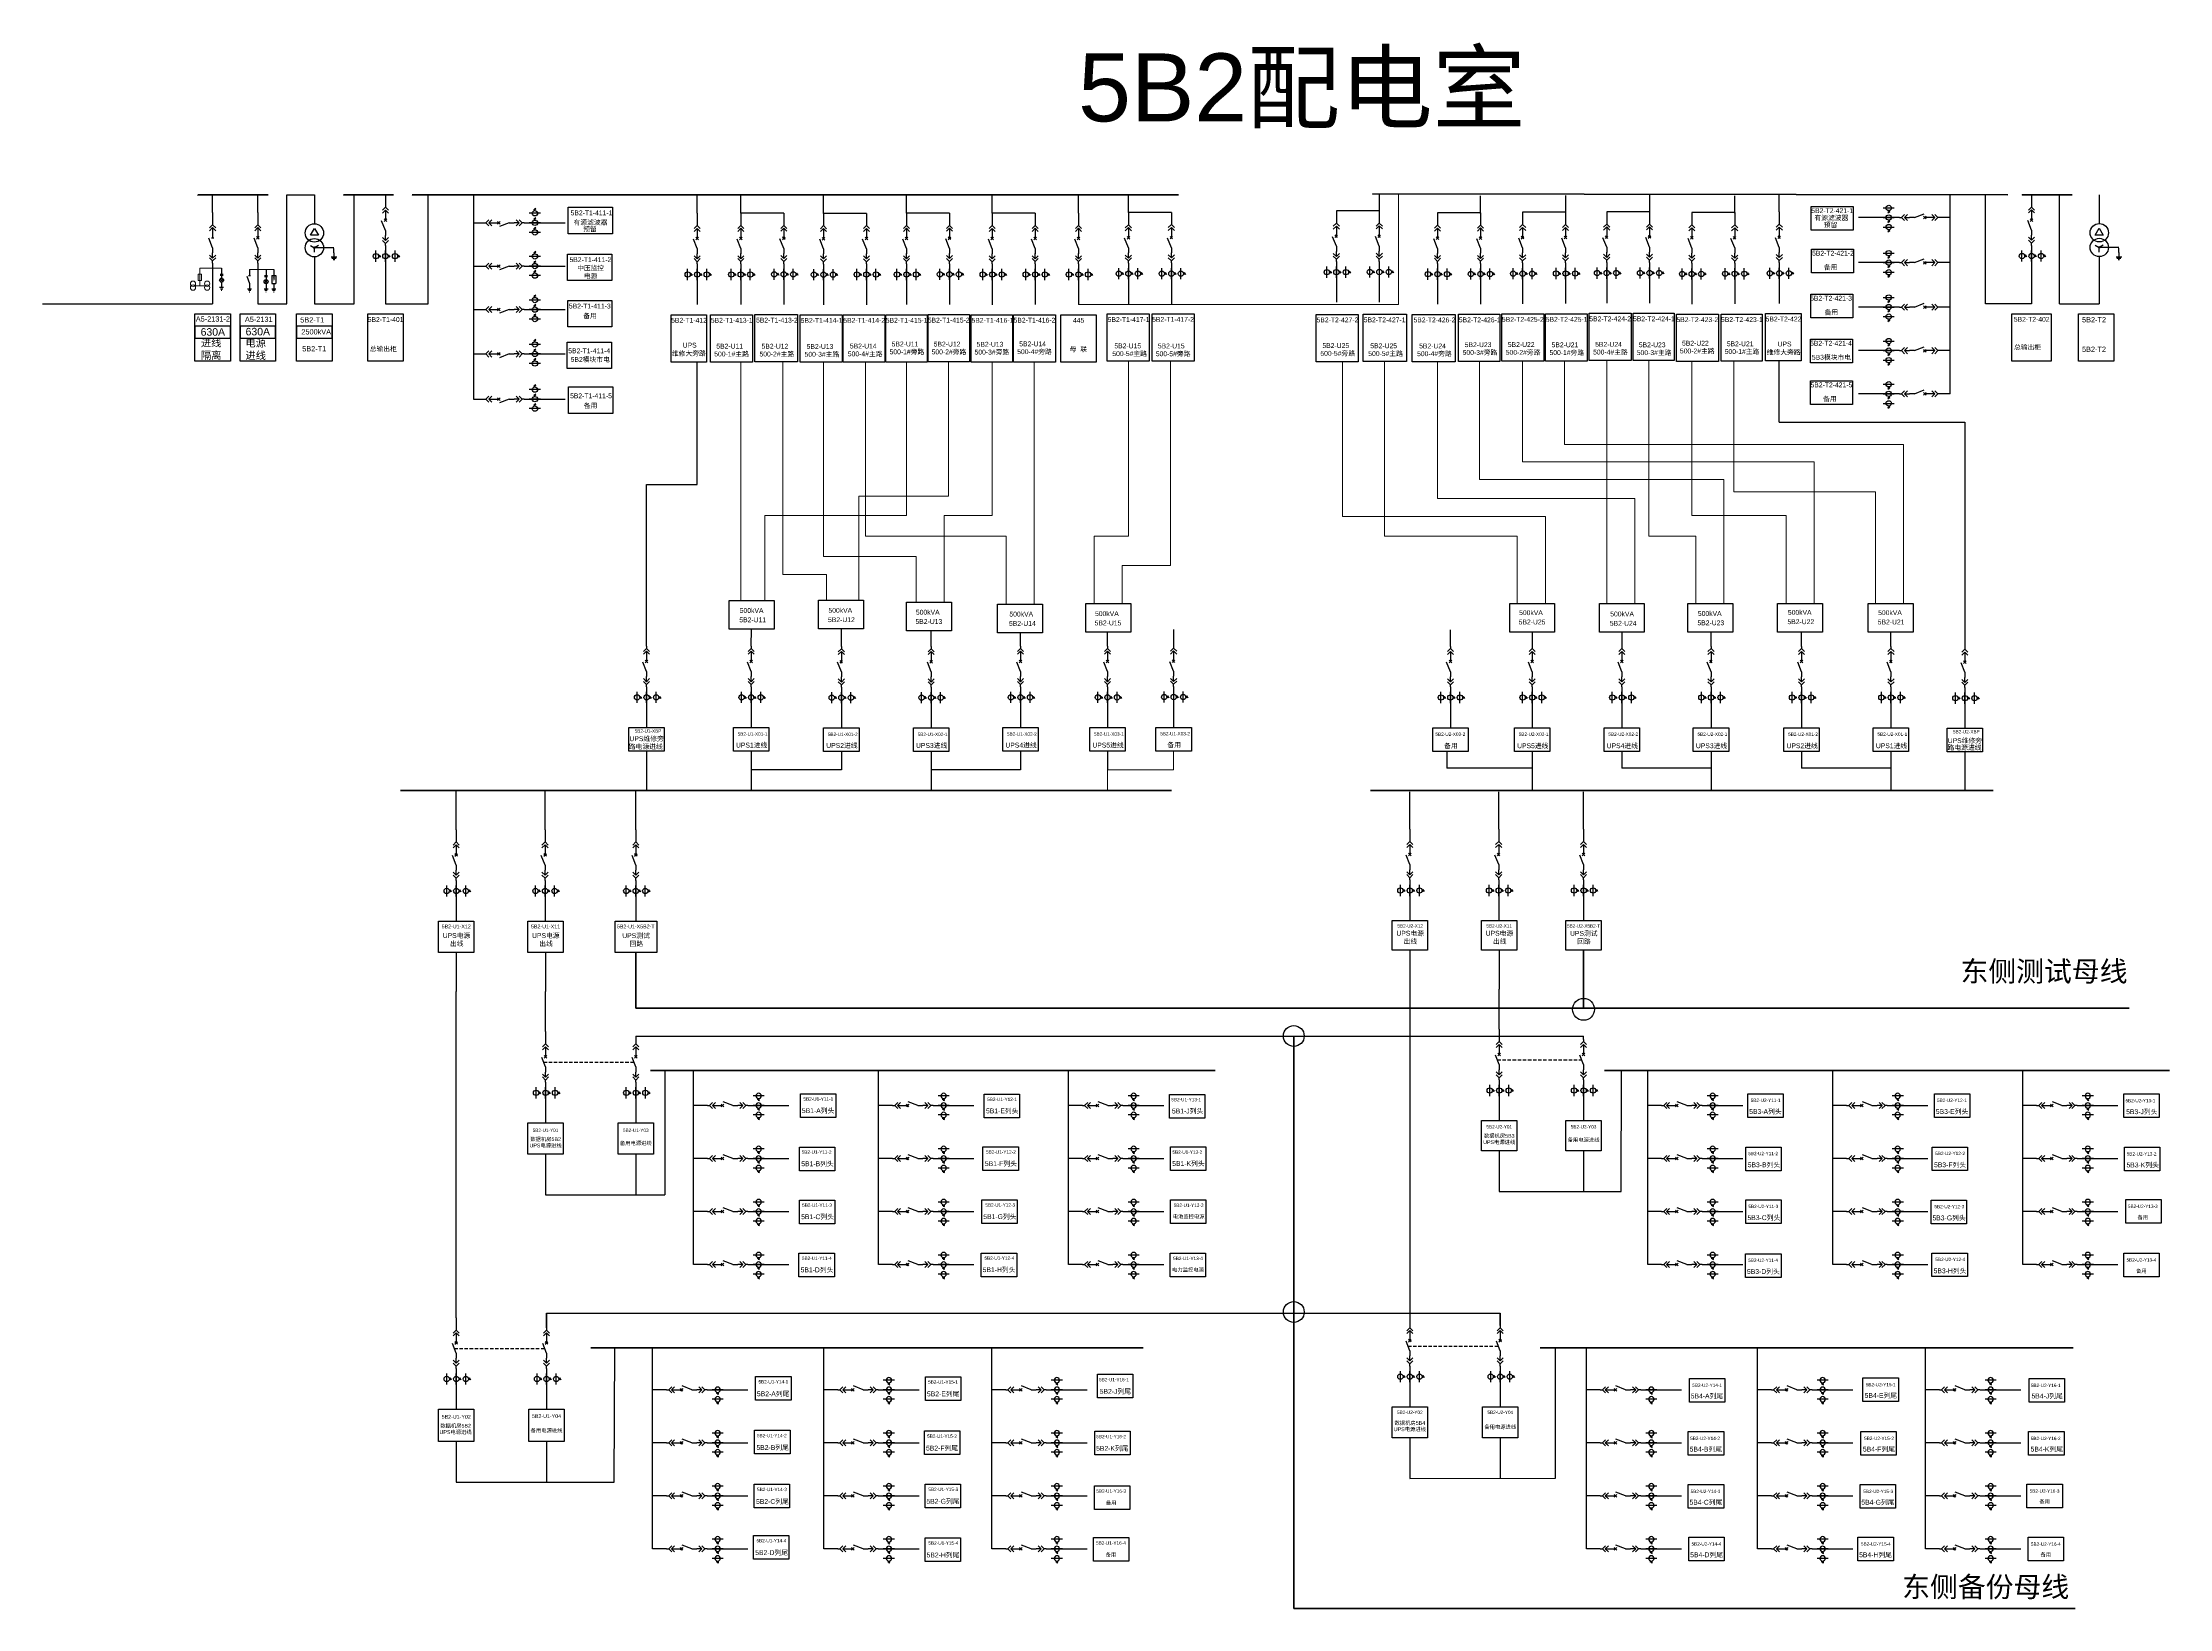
# Model space of a CAD drawing. Header units: metres. Extents: x 110 to 423, y 63 to 293.
import ezdxf
from ezdxf.enums import TextEntityAlignment as Align

# ---------------------------------------------------------------- set-up
doc = ezdxf.new("R2010")
doc.units = ezdxf.units.M
doc.header["$MEASUREMENT"] = 0
for name, pattern in [('CENTER', [2, 1.25, -0.25, 0.25, -0.25]), ('CONTINOUS', [0]), ('HIDDEN', [0.375, 0.25, -0.125])]:
    doc.linetypes.add(name, pattern=pattern)
doc.layers.get('0').update_dxf_attribs({"linetype": 'CONTINUOUS', "lineweight": 25})
doc.styles.add('Standard_copy2', font='arial.ttf')

# ---------------------------------------------------------------- blocks, each defined once
blk = doc.blocks.new('DYDQAA09')
at = {"color": 0}
blk.add_lwpolyline([(0, 0), (0, -3.5)], dxfattribs=at)
blk.add_lwpolyline([(0, 0), (0, -3.5)], dxfattribs=at)
blk.add_lwpolyline([(0, 0), (0, -3.5)], dxfattribs=at)
blk.add_lwpolyline([(0, 0), (0, -3.5)], dxfattribs=at)
blk.add_lwpolyline([(0, 0), (0, -3.5)], dxfattribs=at)
blk.add_lwpolyline([(0, 0), (0, -3.5)], dxfattribs=at)
blk.add_lwpolyline([(0, 0), (0, -3.5)], dxfattribs=at)
blk.add_lwpolyline([(0, 0), (0, -3.5)], dxfattribs=at)
blk.add_lwpolyline([(0, 0), (0, -3.5)], dxfattribs=at)
blk = doc.blocks.new('DYDQAA03')
at = {"color": 0}
for points in [[(0, 0), (0, -1.5)], [(-2.1, -3.6), (0, -1.5)], [(-2.1, -5.6), (0, -3.5)], [(2.1, -3.6), (0, -1.5)], [(2.1, -5.6), (0, -3.5)], [(0, -3.5), (0, -7)]]:
    blk.add_lwpolyline(points, dxfattribs=at)
blk = doc.blocks.new('DYDQAA04')
at = {"color": 0}
for points in [[(0, -3.5), (0, 0)], [(-2.1, -1.4), (0, -3.5)], [(-2.1, -3.4), (0, -5.5)], [(2.1, -1.4), (0, -3.5)], [(2.1, -3.4), (0, -5.5)], [(0, -7), (0, -5.5)]]:
    blk.add_lwpolyline(points, dxfattribs=at)
blk = doc.blocks.new('DYDQAA05')
at = {"color": 0}
blk.add_lwpolyline([(0, 0), (0, -7)], dxfattribs=at)
blk = doc.blocks.new('DYDQ0201')
at = {"color": 0}
for points in [[(0.9, -0.9), (-0.9, 0.9)], [(-0.9, -0.9), (0.9, 0.9)], [(0, -7), (-2.6, -0.4)]]:
    blk.add_lwpolyline(points, dxfattribs=at)
blk = doc.blocks.new('A$C03DD39B5')
for p, q in [((417, 475), (283, 392)), ((417, 422), (283, 339)), ((350, 333), (350, 467))]:
    blk.add_line(p, q)
blk.add_lwpolyline([(700, 167), (0, 167)])
blk.add_circle((350, 167), 167)

msp = doc.modelspace()

# ---------------------------------------------------------------- linework, layer by layer
for p, q in [((135.34, 268.21, -21899.7), (135.34, 270.79, -20516.42)), ((141.98, 268.21, -21899.75), (141.98, 270.79, -20516.42)), ((146.24, 254.77, -19698.53), (146.24, 270.79, -19698.53)), ((146.24, 270.79, -19698.53), (150.29, 270.79, -19698.53)), ((167.04, 254.77, -20932.25), (167.04, 270.79, -20932.25)), ((173.71, 270.79, -20932.25), (173.71, 240.76, 15830.09)), ((206.58, 268.1, -2962.29), (206.58, 270.68, -1579.01)), ((212.99, 268.11, -3653.93), (212.99, 270.69, -2270.65)), ((225.15, 268.08, -2962.29), (225.15, 270.66, -1579.01)), ((237.35, 268.11, -2267.92), (237.35, 270.69, -884.64)), ((249.97, 268.09, -3653.93), (249.97, 270.67, -2270.65)), ((262.65, 268.11, -2962.29), (262.65, 270.69, -1579.01)), ((269.98, 268.21, -22315.52), (269.98, 270.79, -20932.25)), ((306.9, 268.35, -23133.46), (306.9, 270.93, -21750.19)), ((321.76, 268.05, -2962.29), (321.76, 270.63, -1579.01)), ((334.28, 268.13, -2962.29), (334.28, 270.71, -1579.01)), ((346.64, 268.21, -2962.29), (346.64, 270.79, -1579.01)), ((359.15, 268.09, -2962.29), (359.15, 270.67, -1579.01)), ((365.69, 268.28, -3467.35), (365.69, 270.86, -2084.07)), ((390.8, 241.55, 15830.09), (390.8, 270.82, -21750.19)), ((396.01, 254.79, -21750.19), (396.01, 270.82, -21750.19)), ((406.88, 254.79, -23535.57), (406.88, 270.82, -21750.19)), ((412.74, 270.82, -18924.64), (412.74, 266.57, -23535.57)), ((181.95, 266.68, 18031.31), (183.59, 266.68, 18031.31)), ((183.59, 266.68, 18031.31), (187.15, 266.68, 18031.31)), ((219.31, 268.11, -3653.93), (212.99, 268.11, -3653.93)), ((231.46, 268.08, -2962.29), (225.15, 268.08, -2962.29)), ((243.67, 268.11, -2267.92), (237.35, 268.11, -2267.92)), ((256.28, 268.09, -3653.93), (249.97, 268.09, -3653.93)), ((276.3, 268.21, -22315.52), (269.98, 268.21, -22315.52)), ((306.88, 268.45, -23133.46), (300.56, 268.45, -23133.46)), ((321.75, 268.15, -2962.29), (315.43, 268.15, -2962.29)), ((334.27, 268.23, -2962.29), (327.95, 268.23, -2962.29)), ((346.62, 268.31, -2962.29), (340.31, 268.31, -2962.29)), ((359.13, 268.19, -2962.29), (352.82, 268.19, -2962.29)), ((380.92, 267.47, 18031.31), (377.35, 267.47, 18031.31)), ((382.56, 267.47, 18031.31), (380.92, 267.47, 18031.31)), ((412.15, 264.88, -23535.57), (412.74, 265.9, -23535.57)), ((412.15, 264.88, -23535.57), (412.74, 265.9, -23535.57)), ((412.74, 265.9, -23535.57), (413.32, 264.88, -23535.57)), ((135.34, 263, -21899.75), (134.78, 264.41, -21899.75)), ((135.15, 264.49, -21899.75), (135.52, 264.49, -21899.75)), ((413.32, 264.88, -23535.57), (412.15, 264.88, -23535.57)), ((412.15, 263.39, -23535.57), (412.74, 263.06, -23535.57)), ((412.73, 263.16, -23535.57), (412.63, 263.07, -23535.57)), ((412.69, 263.15, -23535.57), (412.64, 263.1, -23535.57)), ((412.77, 263.15, -23535.57), (412.64, 263.02, -23535.57)), ((412.78, 263.14, -23535.57), (412.65, 263.01, -23535.57)), ((412.81, 263.12, -23535.57), (412.67, 262.98, -23535.57)), ((412.82, 263.11, -23535.57), (412.68, 262.97, -23535.57)), ((412.83, 263.07, -23535.57), (412.72, 262.96, -23535.57)), ((413.32, 263.39, -23535.57), (412.74, 263.06, -23535.57)), ((415.62, 263.06, -23535.57), (412.74, 263.06, -23535.57)), ((412.74, 262.38, -23535.57), (412.74, 263.06, -23535.57)), ((412.84, 263.05, -23535.57), (412.74, 262.95, -23535.57)), ((135.34, 260.02, -21899.75), (135.34, 258.34, -19698.53)), ((136.65, 260.03, -19698.53), (136.65, 259.14, -19698.53)), ((140.76, 259.81, -21899.75), (140.76, 258.92, -21899.75)), ((141.98, 260.02, -21899.75), (141.98, 258.34, -19698.53)), ((143.19, 259.81, -21899.75), (143.19, 258.92, -21899.75)), ((144.34, 259.81, -25900.01), (144.34, 258.33, -25900.01)), ((160.74, 262.55, -20932.25), (160.74, 260.91, -20932.25)), ((160.74, 260.91, -20932.25), (160.74, 254.77, -20932.25)), ((181.95, 260.33, 18031.31), (183.59, 260.33, 18031.31)), ((183.59, 260.33, 18031.31), (187.15, 260.33, 18031.31)), ((206.58, 259.87, -761.08), (206.58, 258.23, -761.08)), ((212.99, 259.87, -1452.71), (212.99, 258.23, -1452.71)), ((219.31, 259.88, -761.08), (219.31, 258.24, -761.08)), ((225.15, 259.84, -761.08), (225.15, 258.2, -761.08)), ((231.46, 259.86, -69.44), (231.46, 258.22, -69.44)), ((237.35, 259.87, -66.71), (237.35, 258.23, -66.71)), ((243.67, 259.88, 624.93), (243.67, 258.24, 624.93)), ((249.97, 259.85, -1452.71), (249.97, 258.21, -1452.71)), ((256.28, 259.87, -761.08), (256.28, 258.23, -761.08)), ((262.65, 259.87, -761.08), (262.65, 258.23, -761.08)), ((269.98, 259.97, -20114.31), (269.98, 258.34, -20114.31)), ((276.3, 259.99, -19422.67), (276.3, 258.35, -19422.67)), ((300.56, 260.21, -20932.25), (300.56, 258.57, -20932.25)), ((306.88, 260.22, -20240.61), (306.88, 258.58, -20240.61)), ((315.43, 259.91, -761.08), (315.43, 258.27, -761.08)), ((321.75, 259.93, -69.44), (321.75, 258.29, -69.44)), ((327.95, 259.99, -761.08), (327.95, 258.35, -761.08)), ((334.27, 260.01, -69.44), (334.27, 258.37, -69.44)), ((340.31, 260.07, -761.08), (340.31, 258.43, -761.08)), ((346.62, 260.08, -69.44), (346.62, 258.45, -69.44)), ((352.82, 259.95, -761.08), (352.82, 258.31, -761.08)), ((359.13, 259.97, -69.44), (359.13, 258.33, -69.44)), ((365.69, 260.04, -1266.14), (365.69, 258.41, -1266.14)), ((380.92, 260.83, 18031.31), (377.35, 260.83, 18031.31)), ((382.56, 260.83, 18031.31), (380.92, 260.83, 18031.31)), ((402.78, 262.58, -21750.19), (402.78, 260.94, -21750.19)), ((402.78, 260.94, -21750.19), (402.78, 254.79, -21750.19)), ((412.74, 261.7, -23535.57), (412.74, 254.79, -23535.57)), ((415.22, 261.7, -23535.57), (416.03, 261.7, -23535.57)), ((415.32, 261.5, -23535.57), (415.93, 261.5, -23535.57)), ((415.52, 261.3, -23535.57), (415.72, 261.3, -23535.57)), ((135.34, 258.34, -19698.53), (135.34, 254.77, -19698.53)), ((136.36, 257.21, -19698.53), (136.95, 257.21, -19698.53)), ((136.43, 259.14, -19698.53), (136.88, 259.14, -19698.53)), ((136.43, 258.99, -19698.53), (136.88, 258.99, -19698.53)), ((136.86, 258.04, -19698.53), (136.45, 258.46, -19698.53)), ((136.45, 258.04, -19698.53), (136.86, 258.46, -19698.53)), ((136.48, 256.99, -19698.53), (136.83, 256.99, -19698.53)), ((136.61, 256.77, -19698.53), (136.7, 256.77, -19698.53)), ((136.65, 258.99, -19698.53), (136.65, 258.54, -19698.53)), ((136.65, 257.95, -19698.53), (136.65, 257.21, -19698.53)), ((140.36, 258.85, -21899.75), (140.76, 257.74, -21899.75)), ((140.47, 257, -21899.75), (141.06, 257, -21899.75)), ((140.59, 256.78, -21899.75), (140.94, 256.78, -21899.75)), ((140.62, 258.92, -21899.75), (140.91, 258.92, -21899.75)), ((140.72, 256.55, -21899.75), (140.81, 256.55, -21899.75)), ((140.76, 257.74, -21899.75), (140.76, 257, -21899.75)), ((141.98, 258.34, -19698.53), (141.98, 254.77, -19698.53)), ((142.89, 257, -21899.75), (143.48, 257, -21899.75)), ((142.97, 258.92, -21899.75), (143.41, 258.92, -21899.75)), ((142.97, 258.77, -21899.75), (143.41, 258.77, -21899.75)), ((142.98, 257.82, -21899.75), (143.4, 258.24, -21899.75)), ((143.4, 257.82, -21899.75), (142.98, 258.24, -21899.75)), ((143.01, 256.78, -21899.75), (143.37, 256.78, -21899.75)), ((143.14, 256.55, -21899.75), (143.23, 256.55, -21899.75)), ((143.19, 258.77, -21899.75), (143.19, 258.33, -21899.75)), ((143.19, 257.74, -21899.75), (143.19, 257, -21899.75)), ((144.04, 258.92, -25900.01), (144.63, 258.92, -25900.01)), ((144.04, 258.92, -25900.01), (144.04, 257.74, -25900.01)), ((144.04, 257.74, -25900.01), (144.63, 257.74, -25900.01)), ((144.04, 257, -25900.01), (144.63, 257, -25900.01)), ((144.16, 256.78, -25900.01), (144.51, 256.78, -25900.01)), ((144.29, 256.55, -25900.01), (144.38, 256.55, -25900.01)), ((144.34, 257.74, -25900.01), (144.34, 257, -25900.01)), ((144.63, 258.92, -25900.01), (144.63, 257.74, -25900.01)), ((206.58, 258.23, -761.08), (206.58, 254.66, -761.08)), ((212.99, 258.23, -1452.71), (212.99, 254.66, -1452.71)), ((219.31, 258.24, -761.08), (219.31, 254.68, -761.08)), ((225.15, 258.2, -761.08), (225.15, 254.64, -761.08)), ((231.46, 258.22, -69.44), (231.46, 254.65, -69.44)), ((237.35, 258.23, -66.71), (237.35, 254.66, -66.71)), ((243.67, 258.24, 624.93), (243.67, 254.68, 624.93)), ((249.97, 258.21, -1452.71), (249.97, 254.65, -1452.71)), ((256.28, 258.23, -761.08), (256.28, 254.66, -761.08)), ((262.65, 258.23, -761.08), (262.65, 254.66, -761.08)), ((269.98, 258.34, -20114.31), (269.98, 254.77, -20114.31)), ((276.3, 258.35, -19422.67), (276.3, 254.79, -19422.67)), ((300.56, 258.57, -20932.25), (300.56, 255, -20932.25)), ((306.88, 258.58, -20240.61), (306.88, 255.02, -20240.61)), ((315.43, 258.27, -761.08), (315.43, 254.7, -761.08)), ((321.75, 258.29, -69.44), (321.75, 254.72, -69.44)), ((327.95, 258.35, -761.08), (327.95, 254.78, -761.08)), ((334.27, 258.37, -69.44), (334.27, 254.8, -69.44)), ((340.31, 258.43, -761.08), (340.31, 254.86, -761.08)), ((346.62, 258.45, -69.44), (346.62, 254.88, -69.44)), ((352.82, 258.31, -761.08), (352.82, 254.74, -761.08)), ((359.13, 258.33, -69.44), (359.13, 254.76, -69.44)), ((365.69, 258.41, -1266.14), (365.69, 254.84, -1266.14)), ((141.98, 254.77, -19698.53), (146.24, 254.77, -19698.53)), ((160.74, 254.77, -20932.25), (167.04, 254.77, -20932.25)), ((181.95, 253.93, 18031.31), (183.59, 253.93, 18031.31)), ((183.59, 253.93, 18031.31), (187.15, 253.93, 18031.31)), ((380.92, 254.3, 18031.31), (377.35, 254.3, 18031.31)), ((382.56, 254.3, 18031.31), (380.92, 254.3, 18031.31)), ((402.78, 254.79, -21750.19), (396.01, 254.79, -21750.19)), ((406.88, 254.79, -23535.57), (412.74, 254.79, -23535.57)), ((181.95, 247.4, 18031.31), (183.59, 247.4, 18031.31)), ((183.59, 247.4, 18031.31), (187.15, 247.4, 18031.31)), ((380.92, 247.89, 18031.31), (377.35, 247.89, 18031.31)), ((382.56, 247.89, 18031.31), (380.92, 247.89, 18031.31)), ((380.92, 241.55, 18031.31), (377.35, 241.55, 18031.31)), ((382.56, 241.55, 18031.31), (380.92, 241.55, 18031.31)), ((181.95, 240.76, 18031.31), (183.59, 240.76, 18031.31)), ((183.59, 240.76, 18031.31), (187.15, 240.76, 18031.31)), ((199.14, 197.68, -1013.63), (199.14, 196.04, -1013.63)), ((214.51, 197.68, 26551.51), (214.51, 196.04, 26551.51)), ((227.78, 197.64, 26551.51), (227.78, 196, 26551.51)), ((240.98, 197.64, 11992.11), (240.98, 196, 11992.11)), ((254.12, 197.68, 11992.11), (254.12, 196.04, 11992.11)), ((266.91, 197.68, -2865.9), (266.91, 196.04, -2865.9)), ((276.64, 197.72, 28752.53), (276.64, 196.08, 28752.53)), ((317.33, 197.65, -664.69), (317.33, 196.01, -664.69)), ((329.36, 197.65, -664.69), (329.36, 196.01, -664.69)), ((342.53, 197.65, -664.69), (342.53, 196.01, -664.69)), ((355.65, 197.65, -664.69), (355.65, 196.01, -664.69)), ((368.97, 197.65, -664.69), (368.97, 196.01, -664.69)), ((382.11, 197.65, -664.69), (382.11, 196.01, -664.69)), ((392.98, 197.57, 622.2), (392.98, 195.93, 622.2)), ((199.14, 196.04, -1013.63), (199.14, 192.48, -1013.63)), ((214.51, 196.04, 26551.51), (214.51, 192.48, 26551.51)), ((227.78, 196, 26551.51), (227.78, 192.43, 26551.51)), ((240.98, 196, 11992.11), (240.98, 192.43, 11992.11)), ((254.12, 196.04, 11992.11), (254.12, 192.48, 11992.11)), ((266.91, 196.04, -2865.9), (266.91, 192.48, -2865.9)), ((276.64, 196.08, 28752.53), (276.64, 192.52, 28752.53)), ((317.33, 196.01, -664.69), (317.33, 192.45, -664.69)), ((329.36, 196.01, -664.69), (329.36, 192.45, -664.69)), ((342.53, 196.01, -664.69), (342.53, 192.45, -664.69)), ((355.65, 196.01, -664.69), (355.65, 192.45, -664.69)), ((368.97, 196.01, -664.69), (368.97, 192.45, -664.69)), ((382.11, 196.01, -664.69), (382.11, 192.45, -664.69)), ((392.98, 195.93, 622.2), (392.98, 192.37, 622.2)), ((199.14, 189, -1013.63), (199.14, 183.25, -1013.63)), ((214.51, 189, 11992.11), (214.51, 183.23, 11992.11)), ((227.78, 188.95, 26551.51), (227.78, 186.26, 26551.51)), ((240.98, 188.95, 11992.11), (240.98, 183.23, 11992.11)), ((254.12, 189, 11992.11), (254.12, 186.26, 11992.11)), ((266.91, 189, -2865.9), (266.91, 186.26, -2865.9)), ((316.79, 188.97, -664.69), (316.79, 186.51, -664.69)), ((329.36, 188.97, -664.69), (329.36, 183.2, -664.69)), ((342.53, 188.97, -664.69), (342.53, 186.5, -664.69)), ((355.65, 188.97, -664.69), (355.65, 183.21, -664.69)), ((368.97, 188.97, -664.69), (368.97, 186.5, -664.69)), ((382.11, 188.97, -664.69), (382.11, 186.5, -664.69)), ((382.11, 188.97, -664.69), (382.11, 183.3, -664.69)), ((392.98, 188.89, -352.11), (392.98, 183.17, -352.11)), ((227.78, 186.26, 26551.51), (214.51, 186.26, 26551.51)), ((254.12, 186.26, 11992.11), (240.98, 186.26, 11992.11)), ((329.36, 186.5, -664.69), (316.79, 186.5, -664.69)), ((355.65, 186.5, -664.69), (342.53, 186.5, -664.69)), ((382.11, 186.5, -664.69), (368.97, 186.5, -664.69)), ((171.15, 177.45, 10608.84), (171.15, 183.23, 11992.11)), ((184.21, 177.45, 10608.84), (184.21, 183.29, 11992.11)), ((197.55, 177.45, 10608.84), (197.55, 183.29, 11992.11)), ((311.37, 177.52, -1383.28), (311.37, 183.02)), ((324.43, 177.52, -1383.28), (324.43, 183.02)), ((336.91, 177.52, -1383.28), (336.91, 183.02)), ((171.15, 169.21, 12810.05), (171.15, 167.57, 12810.05)), ((184.21, 169.21, 12810.05), (184.21, 167.57, 12810.05)), ((197.55, 169.21, 12810.05), (197.55, 167.57, 12810.05)), ((311.37, 169.28, 817.94), (311.37, 167.64, 817.94)), ((324.43, 169.28, 817.94), (324.43, 167.64, 817.94)), ((336.91, 169.28, 817.94), (336.91, 167.64, 817.94)), ((171.15, 167.57, 12810.05), (171.15, 164.01, 12810.05)), ((184.21, 167.57, 12810.05), (184.21, 164.01, 12810.05)), ((197.55, 167.57, 12810.05), (197.55, 164.01, 12810.05)), ((311.37, 167.64, 817.94), (311.37, 164.08, 817.94)), ((324.43, 167.64, 817.94), (324.43, 164.08, 817.94)), ((336.91, 167.64, 817.94), (336.91, 164.08, 817.94)), ((311.37, 159.74, 817.94), (311.37, 154.02, 817.94)), ((324.51, 159.74, 786.45), (324.51, 154.02, 786.45)), ((171.15, 159.39, 12810.05), (171.15, 153.67, 12810.05)), ((184.29, 159.39, 12778.56), (184.29, 153.67, 12778.56)), ((171.15, 105.69, 10043.5), (171.15, 153.67, 11426.77)), ((184.29, 147.77, 10012.01), (184.29, 153.67, 11395.29)), ((311.37, 154.02, -565.34), (311.37, 104.54, -565.34)), ((324.51, 148.11, -1949.65), (324.51, 154.02, -566.37)), ((206.05, 129.1, 29527.47), (206.05, 142.03, 28835.83)), ((233.26, 129.1, 29527.47), (233.26, 142.03, 28835.83)), ((261.19, 129.1, 29527.47), (261.19, 142.03, 28835.83)), ((346.34, 129.1, 29527.47), (346.34, 142.03, 28835.83)), ((373.55, 129.1, 29527.47), (373.55, 142.03, 28835.83)), ((401.48, 129.1, 29527.47), (401.48, 142.03, 28835.83)), ((184.29, 139.53, 12213.22), (184.29, 137.89, 12213.22)), ((184.29, 137.89, 12213.22), (184.29, 134.33, 12213.22)), ((324.51, 139.87, 251.57), (324.51, 138.23, 251.57)), ((324.51, 138.23, 251.57), (324.51, 134.67, 251.57)), ((208.08, 136.9, 28144.19), (206.05, 136.9, 28835.83)), ((214.83, 136.9, 30345.41), (216.47, 136.9, 30345.41)), ((216.47, 136.9, 30345.41), (220.04, 136.9, 30345.41)), ((235.3, 136.9, 28144.19), (233.26, 136.9, 28835.83)), ((242.05, 136.9, 30345.41), (243.69, 136.9, 30345.41)), ((243.69, 136.9, 30345.41), (247.25, 136.9, 30345.41)), ((263.23, 136.9, 28144.19), (261.19, 136.9, 28835.83)), ((269.98, 136.9, 30345.41), (271.62, 136.9, 30345.41)), ((271.62, 136.9, 30345.41), (275.18, 136.9, 30345.41)), ((348.37, 136.9, 28144.19), (346.34, 136.9, 28835.83)), ((355.12, 136.9, 30345.41), (356.76, 136.9, 30345.41)), ((356.76, 136.9, 30345.41), (360.33, 136.9, 30345.41)), ((375.59, 136.9, 28144.19), (373.55, 136.9, 28835.83)), ((382.34, 136.9, 30345.41), (383.98, 136.9, 30345.41)), ((383.98, 136.9, 30345.41), (387.54, 136.9, 30345.41)), ((403.52, 136.9, 28144.19), (401.48, 136.9, 28835.83)), ((410.27, 136.9, 30345.41), (411.91, 136.9, 30345.41)), ((411.91, 136.9, 30345.41), (415.47, 136.9, 30345.41)), ((184.29, 129.75, 12213.22), (184.29, 123.77, 12684.77)), ((206.05, 121.3, 30219.11), (206.05, 129.1, 29527.47)), ((208.08, 129.1, 29527.47), (206.05, 129.1, 29527.47)), ((214.83, 129.1, 31728.68), (216.47, 129.1, 31728.68)), ((216.47, 129.1, 31728.68), (220.04, 129.1, 31728.68)), ((233.26, 121.3, 30219.11), (233.26, 129.1, 29527.47)), ((235.3, 129.1, 29527.47), (233.26, 129.1, 29527.47)), ((242.05, 129.1, 31728.68), (243.69, 129.1, 31728.68)), ((243.69, 129.1, 31728.68), (247.25, 129.1, 31728.68)), ((263.23, 129.1, 29527.47), (261.19, 129.1, 29527.47)), ((261.19, 121.3, 30219.11), (261.19, 129.1, 29527.47)), ((269.98, 129.1, 31728.68), (271.62, 129.1, 31728.68)), ((271.62, 129.1, 31728.68), (275.18, 129.1, 31728.68)), ((324.51, 130.24, 251.57), (324.51, 124.25, 723.12)), ((346.34, 121.3, 30219.11), (346.34, 129.1, 29527.47)), ((348.37, 129.1, 29527.47), (346.34, 129.1, 29527.47)), ((355.12, 129.1, 31728.68), (356.76, 129.1, 31728.68)), ((356.76, 129.1, 31728.68), (360.33, 129.1, 31728.68)), ((373.55, 121.3, 30219.11), (373.55, 129.1, 29527.47)), ((375.59, 129.1, 29527.47), (373.55, 129.1, 29527.47)), ((382.34, 129.1, 31728.68), (383.98, 129.1, 31728.68)), ((383.98, 129.1, 31728.68), (387.54, 129.1, 31728.68)), ((403.52, 129.1, 29527.47), (401.48, 129.1, 29527.47)), ((401.48, 121.3, 30219.11), (401.48, 129.1, 29527.47)), ((410.27, 129.1, 31728.68), (411.91, 129.1, 31728.68)), ((411.91, 129.1, 31728.68), (415.47, 129.1, 31728.68)), ((206.05, 113.5, 30910.75), (206.05, 121.3, 30219.11)), ((208.08, 121.3, 30219.11), (206.05, 121.3, 30219.11)), ((214.83, 121.3, 32420.32), (216.47, 121.3, 32420.32)), ((216.47, 121.3, 32420.32), (220.04, 121.3, 32420.32)), ((235.3, 121.3, 30219.11), (233.26, 121.3, 30219.11)), ((233.26, 113.5, 30910.75), (233.26, 121.3, 30219.11)), ((242.05, 121.3, 32420.32), (243.69, 121.3, 32420.32)), ((243.69, 121.3, 32420.32), (247.25, 121.3, 32420.32)), ((261.19, 113.5, 30910.75), (261.19, 121.3, 30219.11)), ((263.23, 121.3, 30219.11), (261.19, 121.3, 30219.11)), ((269.98, 121.3, 32420.32), (271.62, 121.3, 32420.32)), ((271.62, 121.3, 32420.32), (275.18, 121.3, 32420.32)), ((346.34, 113.5, 30910.75), (346.34, 121.3, 30219.11)), ((348.37, 121.3, 30219.11), (346.34, 121.3, 30219.11)), ((355.12, 121.3, 32420.32), (356.76, 121.3, 32420.32)), ((356.76, 121.3, 32420.32), (360.33, 121.3, 32420.32)), ((375.59, 121.3, 30219.11), (373.55, 121.3, 30219.11)), ((373.55, 113.5, 30910.75), (373.55, 121.3, 30219.11)), ((382.34, 121.3, 32420.32), (383.98, 121.3, 32420.32)), ((383.98, 121.3, 32420.32), (387.54, 121.3, 32420.32)), ((401.48, 113.5, 30910.75), (401.48, 121.3, 30219.11)), ((403.52, 121.3, 30219.11), (401.48, 121.3, 30219.11)), ((410.27, 121.3, 32420.32), (411.91, 121.3, 32420.32)), ((411.91, 121.3, 32420.32), (415.47, 121.3, 32420.32)), ((208.08, 113.5, 30910.75), (206.05, 113.5, 30910.75)), ((214.83, 113.5, 33111.96), (216.47, 113.5, 33111.96)), ((216.47, 113.5, 33111.96), (220.04, 113.5, 33111.96)), ((235.3, 113.5, 30910.75), (233.26, 113.5, 30910.75)), ((242.05, 113.5, 33111.96), (243.69, 113.5, 33111.96)), ((243.69, 113.5, 33111.96), (247.25, 113.5, 33111.96)), ((263.23, 113.5, 30910.75), (261.19, 113.5, 30910.75)), ((269.98, 113.5, 33111.96), (271.62, 113.5, 33111.96)), ((271.62, 113.5, 33111.96), (275.18, 113.5, 33111.96)), ((348.37, 113.5, 30910.75), (346.34, 113.5, 30910.75)), ((355.12, 113.5, 33111.96), (356.76, 113.5, 33111.96)), ((356.76, 113.5, 33111.96), (360.33, 113.5, 33111.96)), ((375.59, 113.5, 30910.75), (373.55, 113.5, 30910.75)), ((382.34, 113.5, 33111.96), (383.98, 113.5, 33111.96)), ((383.98, 113.5, 33111.96), (387.54, 113.5, 33111.96)), ((403.52, 113.5, 30910.75), (401.48, 113.5, 30910.75)), ((410.27, 113.5, 33111.96), (411.91, 113.5, 33111.96)), ((411.91, 113.5, 33111.96), (415.47, 113.5, 33111.96)), ((200.03, 87.3, 29527.47), (200.03, 101.27, 28835.83)), ((225.21, 87.3, 5323.86), (225.21, 101.27, 28835.83)), ((249.91, 87.3, 5323.86), (249.91, 101.27, 28835.83)), ((337.32, 87.3, 29527.47), (337.32, 101.27, 28835.83)), ((362.5, 87.3, 5323.86), (362.5, 101.27, 28835.83)), ((387.2, 87.3, 5323.86), (387.2, 101.27, 28835.83)), ((171.15, 97.45, 12244.71), (171.15, 95.81, 12244.71)), ((311.37, 97.8, 1635.88), (311.37, 96.16, 1635.88)), ((171.15, 95.81, 12244.71), (171.15, 92.25, 12244.71)), ((202.07, 95.1, 28144.19), (200.03, 95.1, 28835.83)), ((208.82, 95.1, 30345.41), (210.46, 95.1, 30345.41)), ((210.46, 95.1, 30345.41), (214.02, 95.1, 30345.41)), ((227.25, 95.1, 3940.58), (225.21, 95.1, 4632.22)), ((234, 95.1, 6141.8), (235.63, 95.1, 6141.8)), ((235.63, 95.1, 6141.8), (239.2, 95.1, 6141.8)), ((251.94, 95.1, 3940.58), (249.91, 95.1, 4632.22)), ((258.69, 95.1, 6141.8), (260.33, 95.1, 6141.8)), ((260.33, 95.1, 6141.8), (263.9, 95.1, 6141.8)), ((311.37, 96.16, 1635.88), (311.37, 92.59, 1635.88)), ((339.36, 95.1, 28144.19), (337.32, 95.1, 28835.83)), ((346.11, 95.1, 30345.41), (347.75, 95.1, 30345.41)), ((347.75, 95.1, 30345.41), (351.31, 95.1, 30345.41)), ((364.54, 95.1, 3940.58), (362.5, 95.1, 4632.22)), ((371.29, 95.1, 6141.8), (372.93, 95.1, 6141.8)), ((372.93, 95.1, 6141.8), (376.49, 95.1, 6141.8)), ((389.23, 95.1, 3940.58), (387.2, 95.1, 4632.22)), ((395.98, 95.1, 6141.8), (397.62, 95.1, 6141.8)), ((397.62, 95.1, 6141.8), (401.19, 95.1, 6141.8)), ((311.37, 88.02, 1635.88), (311.37, 82.04, 2107.42)), ((171.15, 87.51, 12244.71), (171.15, 81.52, 12716.26)), ((200.03, 79.5, 30219.11), (200.03, 87.3, 29527.47)), ((202.07, 87.3, 29527.47), (200.03, 87.3, 29527.47)), ((208.82, 87.3, 31728.68), (210.46, 87.3, 31728.68)), ((210.46, 87.3, 31728.68), (214.02, 87.3, 31728.68)), ((225.21, 79.5, 6015.5), (225.21, 87.3, 5323.86)), ((227.25, 87.3, 5323.86), (225.21, 87.3, 5323.86)), ((234, 87.3, 7525.07), (235.63, 87.3, 7525.07)), ((235.63, 87.3, 7525.07), (239.2, 87.3, 7525.07)), ((249.91, 79.5, 6015.5), (249.91, 87.3, 5323.86)), ((251.94, 87.3, 5323.86), (249.91, 87.3, 5323.86)), ((258.69, 87.3, 7525.07), (260.33, 87.3, 7525.07)), ((260.33, 87.3, 7525.07), (263.9, 87.3, 7525.07)), ((337.32, 79.5, 30219.11), (337.32, 87.3, 29527.47)), ((339.36, 87.3, 29527.47), (337.32, 87.3, 29527.47)), ((346.11, 87.3, 31728.68), (347.75, 87.3, 31728.68)), ((347.75, 87.3, 31728.68), (351.31, 87.3, 31728.68)), ((362.5, 79.5, 6015.5), (362.5, 87.3, 5323.86)), ((364.54, 87.3, 5323.86), (362.5, 87.3, 5323.86)), ((371.29, 87.3, 7525.07), (372.93, 87.3, 7525.07)), ((372.93, 87.3, 7525.07), (376.49, 87.3, 7525.07)), ((387.2, 79.5, 6015.5), (387.2, 87.3, 5323.86)), ((389.23, 87.3, 5323.86), (387.2, 87.3, 5323.86)), ((395.98, 87.3, 7525.07), (397.62, 87.3, 7525.07)), ((397.62, 87.3, 7525.07), (401.19, 87.3, 7525.07)), ((202.07, 79.5, 30219.11), (200.03, 79.5, 30219.11)), ((200.03, 71.7, 30910.75), (200.03, 79.5, 30219.11)), ((208.82, 79.5, 32420.32), (210.46, 79.5, 32420.32)), ((210.46, 79.5, 32420.32), (214.02, 79.5, 32420.32)), ((227.25, 79.5, 6015.5), (225.21, 79.5, 6015.5)), ((225.21, 71.7, 6707.13), (225.21, 79.5, 6015.5)), ((234, 79.5, 8216.71), (235.63, 79.5, 8216.71)), ((235.63, 79.5, 8216.71), (239.2, 79.5, 8216.71)), ((249.91, 71.7, 6707.13), (249.91, 79.5, 6015.5)), ((251.94, 79.5, 6015.5), (249.91, 79.5, 6015.5)), ((258.69, 79.5, 8216.71), (260.33, 79.5, 8216.71)), ((260.33, 79.5, 8216.71), (263.9, 79.5, 8216.71)), ((339.36, 79.5, 30219.11), (337.32, 79.5, 30219.11)), ((337.32, 71.7, 30910.75), (337.32, 79.5, 30219.11)), ((346.11, 79.5, 32420.32), (347.75, 79.5, 32420.32)), ((347.75, 79.5, 32420.32), (351.31, 79.5, 32420.32)), ((364.54, 79.5, 6015.5), (362.5, 79.5, 6015.5)), ((362.5, 71.7, 6707.13), (362.5, 79.5, 6015.5)), ((371.29, 79.5, 8216.71), (372.93, 79.5, 8216.71)), ((372.93, 79.5, 8216.71), (376.49, 79.5, 8216.71)), ((387.2, 71.7, 6707.13), (387.2, 79.5, 6015.5)), ((389.23, 79.5, 6015.5), (387.2, 79.5, 6015.5)), ((395.98, 79.5, 8216.71), (397.62, 79.5, 8216.71)), ((397.62, 79.5, 8216.71), (401.19, 79.5, 8216.71)), ((202.07, 71.7, 30910.75), (200.03, 71.7, 30910.75)), ((208.82, 71.7, 33111.96), (210.46, 71.7, 33111.96)), ((210.46, 71.7, 33111.96), (214.02, 71.7, 33111.96)), ((227.25, 71.7, 6707.13), (225.21, 71.7, 6707.13)), ((234, 71.7, 8908.35), (235.63, 71.7, 8908.35)), ((235.63, 71.7, 8908.35), (239.2, 71.7, 8908.35)), ((251.94, 71.7, 6707.13), (249.91, 71.7, 6707.13)), ((258.69, 71.7, 8908.35), (260.33, 71.7, 8908.35)), ((260.33, 71.7, 8908.35), (263.9, 71.7, 8908.35)), ((339.36, 71.7, 30910.75), (337.32, 71.7, 30910.75)), ((346.11, 71.7, 33111.96), (347.75, 71.7, 33111.96)), ((347.75, 71.7, 33111.96), (351.31, 71.7, 33111.96)), ((364.54, 71.7, 6707.13), (362.5, 71.7, 6707.13)), ((371.29, 71.7, 8908.35), (372.93, 71.7, 8908.35)), ((372.93, 71.7, 8908.35), (376.49, 71.7, 8908.35)), ((389.23, 71.7, 6707.13), (387.2, 71.7, 6707.13)), ((395.98, 71.7, 8908.35), (397.62, 71.7, 8908.35)), ((397.62, 71.7, 8908.35), (401.19, 71.7, 8908.35))]:
    msp.add_line(p, q)
at = {"color": 0}
for p, q in [((150.29, 270.79, -18106.71), (150.29, 266.55, -22717.63)), ((156.15, 254.77, -22717.63), (156.15, 270.79, -20932.25)), ((149.71, 264.86, -22717.63), (150.29, 265.87, -22717.63)), ((149.71, 264.86, -22717.63), (150.29, 265.87, -22717.63)), ((150.29, 265.87, -22717.63), (150.88, 264.86, -22717.63)), ((150.88, 264.86, -22717.63), (149.71, 264.86, -22717.63)), ((149.71, 263.37, -22717.63), (150.29, 263.03, -22717.63)), ((150.28, 263.13, -22717.63), (150.19, 263.04, -22717.63)), ((150.33, 263.13, -22717.63), (150.2, 263, -22717.63)), ((150.25, 263.12, -22717.63), (150.2, 263.07, -22717.63)), ((150.34, 263.12, -22717.63), (150.21, 262.98, -22717.63)), ((150.37, 263.1, -22717.63), (150.23, 262.96, -22717.63)), ((150.38, 263.08, -22717.63), (150.24, 262.94, -22717.63)), ((150.39, 263.05, -22717.63), (150.28, 262.93, -22717.63)), ((150.88, 263.37, -22717.63), (150.29, 263.03, -22717.63)), ((153.18, 263.03, -22717.63), (150.29, 263.03, -22717.63)), ((150.29, 262.35, -22717.63), (150.29, 263.03, -22717.63)), ((150.4, 263.03, -22717.63), (150.3, 262.93, -22717.63)), ((150.29, 261.68, -22717.63), (150.29, 254.77, -22717.63)), ((152.78, 261.68, -22717.63), (153.59, 261.68, -22717.63)), ((152.88, 261.48, -22717.63), (153.49, 261.48, -22717.63)), ((153.08, 261.27, -22717.63), (153.28, 261.27, -22717.63)), ((150.29, 254.77, -22717.63), (156.15, 254.77, -22717.63))]:
    msp.add_line(p, q, dxfattribs=at)
at = {"color": 1, "lineweight": 20}
for p, q in [((309.68, 254.66, -761.08), (309.71, 270.94, -21750.19)), ((262.65, 254.66, -761.08), (309.68, 254.66, -761.08))]:
    msp.add_line(p, q, dxfattribs=at)
at = {"color": 0, "linetype": 'CENTER', "ltscale": 0.5}
msp.add_line((153.18, 262.29, -22717.63), (153.18, 263.03, -22717.63), dxfattribs=at)
at = {"linetype": 'CENTER', "ltscale": 0.5}
msp.add_line((415.62, 262.31, -23535.57), (415.62, 263.06, -23535.57), dxfattribs=at)
at = {"lineweight": 0}
for p, q in [((133.46, 260.03, -19698.53), (133.46, 257.44, -19698.53)), ((132.71, 257.44, -19698.53), (134.27, 257.44, -19698.53))]:
    msp.add_line(p, q, dxfattribs=at)
at = {"color": 1}
msp.add_line((110.33, 254.77, -26311.52), (135.34, 254.77, -19698.53), dxfattribs=at)
at = {"color": 5, "lineweight": 30}
for p, q in [((206.58, 228.2, -3214.84), (206.58, 246.22, -1579.01)), ((365.69, 237.39, -3719.9), (365.69, 246.4, -2084.07)), ((365.69, 237.39, -3719.9), (392.98, 237.39, -3719.9)), ((392.98, 237.39, -3719.9), (392.98, 204.32, -1579.01)), ((199.14, 204.43, -3214.84), (199.14, 228.2, -3214.84)), ((199.14, 228.2, -3214.84), (206.58, 228.2, -3214.84)), ((197.56, 147.11, 8989.78), (336.91, 147.11, -1949.65)), ((184.43, 106.38, 8911.79), (294.3, 106.38, -12338.18)), ((294.3, 106.38, -12338.18), (324.66, 106.38, -1005.41))]:
    msp.add_line(p, q, dxfattribs=at)
at = {"color": 6, "lineweight": 20}
for p, q in [((212.99, 246.22, -2270.65), (212.99, 211.15, 15830.09)), ((219.17, 246.24, -1579.01), (219.17, 214.95, -1579.01)), ((225.15, 246.19, -1579.01), (225.15, 217.61, -1579.01)), ((231.33, 246.21, -887.38), (231.33, 220.61, -887.38)), ((269.98, 246.33, -20932.25), (269.98, 220.61, -20932.25)), ((307.64, 246.28, -45691.89), (307.64, 220.61, -45691.89)), ((340.31, 246.42, -1579.01), (340.31, 210.69, 57624.51)), ((346.49, 246.44, -887.38), (346.49, 220.61, -887.38)), ((352.82, 246.3, -1579.01), (352.82, 223.64, -1579.01)), ((359, 246.32, -887.38), (359, 227.13, -887.38)), ((359, 227.13, -887.38), (379.82, 227.13, -887.38)), ((379.82, 227.13, -887.38), (379.82, 210.69, 57624.51)), ((352.82, 223.64, -1579.01), (366.68, 223.64, -1579.01)), ((366.68, 223.64, -1579.01), (366.68, 210.69, 57624.51)), ((231.33, 220.61, -26338.65), (252.03, 220.61, -26338.65)), ((252.03, 220.61, -26338.65), (252.03, 210.63, 57624.51)), ((269.98, 220.61, -46383.52), (264.93, 220.61, -46383.52)), ((264.93, 220.61, -46383.52), (264.93, 210.69, 57624.51)), ((307.64, 220.61, -45691.89), (327.15, 220.61, -45691.89)), ((327.15, 220.61, -45691.89), (327.15, 213.29, -30996.23)), ((346.49, 220.61, -887.38), (353.42, 220.61, -887.38)), ((353.42, 220.61, -887.38), (353.42, 210.69, 57624.51)), ((225.15, 217.61, -27030.29), (238.78, 217.61, -27030.29)), ((238.78, 217.61, -27030.29), (238.78, 210.9, 36727.3)), ((219.17, 214.95, -27030.29), (225.61, 214.95, -1579.01)), ((225.61, 214.95, -1579.01), (225.61, 211.18, 15830.09)), ((327.15, 213.29, -30996.23), (327.15, 210.69, 57624.51))]:
    msp.add_line(p, q, dxfattribs=at)
at = {"color": 4, "lineweight": 20}
for p, q in [((237.35, 223.65, 23872.26), (237.35, 246.22, -884.64)), ((243.53, 226.47, 23872.26), (243.53, 246.24, -193.01)), ((249.97, 223.65, 23872.26), (249.97, 246.21, -2270.65)), ((256.15, 246.22, -1579.01), (256.15, 223.65, -1579.01)), ((276.17, 246.34, -20240.61), (276.17, 216.29, -20240.61)), ((301.46, 246.26, -46383.52), (301.46, 223.49, -46383.52)), ((315.43, 246.26, -1579.01), (315.43, 226.14, -1579.01)), ((321.61, 246.28, -887.38), (321.61, 228.92, -887.38)), ((327.95, 246.34, -1579.01), (327.95, 231.52, -1579.01)), ((334.13, 246.36, -887.38), (334.13, 234.08, -887.38)), ((327.95, 231.52, -1579.01), (370.8, 231.52, -1579.01)), ((334.13, 234.08, -887.38), (383.94, 234.08, -887.38)), ((370.8, 231.52, -1579.01), (370.8, 210.69, 57624.51)), ((383.94, 234.08, -887.38), (383.94, 210.69, 57624.51)), ((321.61, 228.92, -887.38), (357.54, 228.92, -887.38)), ((357.54, 228.92, -887.38), (357.54, 210.69, 57624.51)), ((230.37, 226.47, 23872.26), (243.53, 226.47, 23872.26)), ((230.37, 211.18, 15830.09), (230.37, 226.47, 23872.26)), ((315.43, 226.14, -1579.01), (344.43, 226.14, -1579.01)), ((344.43, 226.14, -1579.01), (344.43, 210.69, 57624.51)), ((216.52, 212.62, -1579.01), (216.52, 223.65, -1579.01)), ((216.52, 223.65, -1579.01), (237.35, 223.65, -1579.01)), ((242.9, 223.65, -1579.01), (249.97, 223.65, -1579.01)), ((242.9, 210.9, 36727.3), (242.9, 223.65, -1579.01)), ((256.15, 210.63, 57624.51), (256.15, 223.65, -1579.01)), ((301.46, 223.49, -46383.52), (331.29, 223.49, -46383.52)), ((331.29, 223.49, -46383.52), (331.29, 210.69, 57624.51)), ((269.05, 216.29, -45691.89), (269.05, 210.69, 57624.51)), ((276.17, 216.29, -45691.89), (269.05, 216.29, -45691.89)), ((216.52, 212.62, -1579.01), (216.52, 211.18, -1579.01))]:
    msp.add_line(p, q, dxfattribs=at)
at = {"lineweight": -3}
for p, q in [((214.51, 204.43, 24350.3), (214.58, 206.93, 15830.09)), ((227.78, 204.38, 24350.3), (227.78, 206.96, 15830.09)), ((240.98, 204.38, 9790.9), (240.98, 206.68, 36727.3)), ((266.91, 204.43, -5067.11), (266.91, 206.47, 57624.51)), ((329.36, 206.47, 57624.51), (329.36, 204.4, -2865.9)), ((342.53, 206.47, 57624.51), (342.53, 204.4, -2865.9)), ((355.65, 204.4, -2865.9), (355.65, 206.47, 57624.51)), ((368.97, 204.4, -2865.9), (368.97, 206.47, 57624.51)), ((382.11, 204.4, -2865.9), (382.11, 206.47, 57624.51)), ((254.12, 204.43, 9790.9), (254.12, 206.4, 57624.51)), ((201.88, 123.77, 12684.77), (201.88, 142.03, 28835.83)), ((342.43, 124.25, 723.12), (342.51, 142.03, 28835.83)), ((184.29, 123.77, 12684.77), (201.8, 123.77, 12684.77)), ((324.51, 124.25, 723.12), (342.43, 124.25, 723.12)), ((194.39, 81.52, 12716.26), (194.47, 101.27, 28835.83)), ((332.8, 82.08, 4449.41), (332.8, 101.27, 28835.83)), ((171.15, 81.52, 12716.26), (194.39, 81.52, 12716.26)), ((311.37, 82.04, 2107.42), (332.8, 82.08, 4449.41))]:
    msp.add_line(p, q, dxfattribs=at)
at = {"color": 3}
for p, q in [((276.61, 206.91, 27838.2), (276.61, 204.47, 27838.2)), ((317.3, 206.84, -1579.01), (317.3, 204.4, -1579.01))]:
    msp.add_line(p, q, dxfattribs=at)
at = {"lineweight": 20}
for p, q in [((276.64, 186.26, -2865.9), (276.64, 189.04, 29726.84)), ((266.91, 186.26, -2865.9), (276.64, 186.26, -2865.9)), ((266.91, 186.26, -2865.9), (266.91, 183.23, 11992.11))]:
    msp.add_line(p, q, dxfattribs=at)
at = {"color": 1, "lineweight": 40}
for p, q in [((162.95, 183.23, 11992.11), (276.31, 183.23, 11992.11)), ((305.57, 183.23, 14948.27), (397.15, 183.23, 14948.27)), ((336.91, 159.74, 785.43), (336.91, 151.2, 785.43)), ((197.55, 159.39, 12777.54), (197.55, 151.2, 10702.63)), ((199.72, 142.03, 28835.83), (282.76, 142.03, 28835.83)), ((340.01, 142.03, 28835.83), (423.06, 142.03, 28835.83)), ((190.95, 101.27, 28835.83), (272.14, 101.27, 28835.83)), ((330.54, 101.27, 28835.83), (408.89, 101.27, 28835.83))]:
    msp.add_line(p, q, dxfattribs=at)
at = {"color": 1, "lineweight": 35}
msp.add_line((197.55, 151.2, 10702.63), (417.13, 151.2, 10702.63), dxfattribs=at)
at = {"color": 5}
for p, q in [((197.56, 147.11, 7967.55), (197.56, 146.28, 10012.01)), ((336.91, 146.62, -1949.65), (336.91, 147.11, -1949.65)), ((197.56, 139.53, 12213.22), (197.56, 137.89, 12213.22)), ((197.56, 137.89, 12213.22), (197.56, 134.33, 12213.22)), ((336.91, 139.87, 251.57), (336.91, 138.23, 251.57)), ((336.91, 138.23, 251.57), (336.91, 134.67, 251.57)), ((197.56, 129.75, 12213.22), (197.56, 123.77, 12684.77)), ((336.91, 130.24, 251.57), (336.91, 124.25, 723.12)), ((184.43, 97.45, 13849.1), (184.43, 95.81, 13849.1)), ((324.66, 97.8, 1195.81), (324.66, 96.16, 1195.81)), ((184.43, 95.81, 13849.1), (184.43, 92.25, 13849.1)), ((324.66, 96.16, 1195.81), (324.66, 92.59, 1195.81)), ((324.66, 88.02, 1195.81), (324.66, 82.04, 1667.35)), ((184.43, 87.51, 13849.1), (184.43, 81.52, 14320.65))]:
    msp.add_line(p, q, dxfattribs=at)
at = {"color": 5, "lineweight": 35}
for p, q in [((294.32, 147.03, 39505.61), (294.32, 62.94, 39505.61)), ((294.32, 62.94, 39505.61), (409.17, 62.94, 39505.61))]:
    msp.add_line(p, q, dxfattribs=at)
at = {"linetype": 'HIDDEN', "ltscale": 2}
for p, q in [((184.01, 143.26, 10012.01), (197.29, 143.26, 10012.01)), ((324.23, 143.6, -1949.65), (336.63, 143.6, -1949.65)), ((170.87, 101.18, 11647.89), (184.16, 101.18, 11647.89)), ((311.09, 101.52, -1005.41), (324.38, 101.52, -1005.41))]:
    msp.add_line(p, q, dxfattribs=at)
at = {"color": 5, "lineweight": 40}
for p, q in [((184.43, 106.38, 8911.79), (184.43, 104.2, 11647.89)), ((324.66, 104.54, -1005.41), (324.66, 106.38, -1005.41))]:
    msp.add_line(p, q, dxfattribs=at)
at = {"color": 1, "lineweight": 40, "ltscale": 100}
for points, elevation in [([(143.52, 270.79), (133.14, 270.79), (133.14, 270.79)], -20516.42), ([(161.94, 270.79), (154.58, 270.79), (154.58, 270.79)], -20932.25), ([(277.35, 270.79), (164.69, 270.79), (164.69, 270.79)], -20932.25), ([(399.31, 270.81), (305.88, 270.93), (305.88, 270.93)], -21750.19), ([(408.75, 270.82), (401.38, 270.82), (401.38, 270.82)], -22724.49)]:
    msp.add_lwpolyline(points, dxfattribs=dict(at, elevation=elevation))
at = {"lineweight": -3}
for points, elevation in [([(187.63, 268.98), (194.15, 268.98), (194.15, 265.07), (187.63, 265.07)], 53470.61), ([(187.52, 262.1), (194.03, 262.1), (194.03, 258.19), (187.52, 258.19)], 15830.09), ([(187.54, 255.28), (194.05, 255.28), (194.05, 251.37), (187.54, 251.37)], 53975.71), ([(187.47, 249.16), (193.99, 249.16), (193.99, 245.24), (187.47, 245.24)], 15830.09), ([(187.68, 242.59), (194.19, 242.59), (194.19, 238.67), (187.68, 238.67)], 15830.09), ([(211.28, 211.15), (217.88, 211.15), (217.88, 206.93), (211.28, 206.93)], 15830.09), ([(224.42, 211.18), (231.03, 211.18), (231.03, 206.96), (224.42, 206.96)], 15830.09), ([(237.38, 210.9), (243.98, 210.9), (243.98, 206.68), (237.38, 206.68)], 36727.3), ([(250.75, 210.63), (257.36, 210.63), (257.36, 206.4), (250.75, 206.4)], 57624.51), ([(263.72, 210.69), (270.33, 210.69), (270.33, 206.47), (263.72, 206.47)], 57624.51), ([(326.05, 210.69), (332.66, 210.69), (332.66, 206.47), (326.05, 206.47)], 57624.51), ([(339.23, 210.69), (345.84, 210.69), (345.84, 206.47), (339.23, 206.47)], 57624.51), ([(352.23, 210.69), (358.84, 210.69), (358.84, 206.47), (352.23, 206.47)], 57624.51), ([(365.44, 210.69), (372.05, 210.69), (372.05, 206.47), (365.44, 206.47)], 57624.51), ([(378.77, 210.69), (385.38, 210.69), (385.38, 206.47), (378.77, 206.47)], 57624.51)]:
    msp.add_lwpolyline(points, close=True, dxfattribs=dict(at, elevation=elevation))
for points, elevation in [([(370.36, 269.08), (376.53, 269.08), (376.53, 265.61), (370.36, 265.61)], 15830.09), ([(370.43, 262.82), (376.61, 262.82), (376.61, 259.34), (370.43, 259.34)], 15830.09), ([(337.72, 253.38), (343.91, 253.38), (343.91, 246.42), (337.72, 246.42)], -1579.01), ([(344.19, 253.39), (350.24, 253.39), (350.24, 246.44), (344.19, 246.44)], -887.38), ([(363.68, 253.35), (368.89, 253.35), (368.89, 246.4), (363.68, 246.4)], -2084.07), ([(370.31, 256.19), (376.48, 256.19), (376.48, 252.72), (370.31, 252.72)], 15830.09), ([(132.73, 253.28), (137.94, 253.28), (137.94, 246.33), (132.73, 246.33)], -19698.53), ([(132.73, 249.73), (137.94, 249.73), (137.94, 251.47), (132.73, 251.47)], -19698.53), ([(139.37, 253.28), (144.58, 253.28), (144.58, 246.33), (139.37, 246.33)], -18166.05), ([(139.37, 249.73), (144.58, 249.73), (144.58, 251.47), (139.37, 251.47)], -18166.05), ([(147.69, 253.28), (152.9, 253.28), (152.9, 246.33), (147.69, 246.33)], -18166.05), ([(147.69, 249.73), (152.9, 249.73), (152.9, 251.47), (147.69, 251.47)], -18166.05), ([(158.14, 253.28), (163.35, 253.28), (163.35, 246.33), (158.14, 246.33)], -21750.19), ([(202.75, 253.17), (207.96, 253.17), (207.96, 246.22), (202.75, 246.22)], -1579.01), ([(208.53, 253.17), (214.73, 253.17), (214.73, 246.22), (208.53, 246.22)], -2270.65), ([(215.06, 253.19), (221.32, 253.19), (221.32, 246.24), (215.06, 246.24)], -1579.01), ([(221.7, 253.15), (227.9, 253.15), (227.9, 246.19), (221.7, 246.19)], -1579.01), ([(228.04, 253.16), (234.18, 253.16), (234.18, 246.21), (228.04, 246.21)], -887.38), ([(234.32, 253.17), (240.38, 253.17), (240.38, 246.22), (234.32, 246.22)], -884.64), ([(240.53, 253.19), (246.64, 253.19), (246.64, 246.24), (240.53, 246.24)], -193.01), ([(246.88, 253.16), (252.96, 253.16), (252.96, 246.21), (246.88, 246.21)], -2270.65), ([(253.1, 253.18), (259.27, 253.18), (259.27, 246.22), (253.1, 246.22)], -1579.01), ([(260.04, 253.17), (265.25, 253.17), (265.25, 246.22), (260.04, 246.22)], -1579.01), ([(266.87, 253.28), (273.02, 253.28), (273.02, 246.33), (266.87, 246.33)], -20932.25), ([(273.46, 253.3), (279.67, 253.3), (279.67, 246.34), (273.46, 246.34)], -20240.61), ([(297.58, 253.22), (303.75, 253.22), (303.75, 246.26), (297.58, 246.26)], -46383.52), ([(304.49, 253.23), (310.88, 253.23), (310.88, 246.28), (304.49, 246.28)], -45691.89), ([(311.7, 253.22), (318.05, 253.22), (318.05, 246.26), (311.7, 246.26)], -1579.01), ([(318.53, 253.23), (324.62, 253.23), (324.62, 246.28), (318.53, 246.28)], -887.38), ([(324.89, 253.3), (331.06, 253.3), (331.06, 246.34), (324.89, 246.34)], -1579.01), ([(331.33, 253.31), (337.45, 253.31), (337.45, 246.36), (331.33, 246.36)], -887.38), ([(350.58, 253.26), (356.73, 253.26), (356.73, 246.3), (350.58, 246.3)], -1579.01), ([(357.13, 253.27), (363.18, 253.27), (363.18, 246.32), (357.13, 246.32)], -887.38), ([(399.89, 253.31), (405.64, 253.31), (405.64, 246.35), (399.89, 246.35)], -22568.12), ([(409.68, 253.31), (414.89, 253.31), (414.89, 246.35), (409.68, 246.35)], -21995.88), ([(370.29, 249.57), (376.46, 249.57), (376.46, 246.1), (370.29, 246.1)], 15830.09), ([(370.27, 243.46), (376.45, 243.46), (376.45, 239.98), (370.27, 239.98)], 15830.09), ([(196.54, 192.48), (201.75, 192.48), (201.75, 189), (196.54, 189)], -1013.63), ([(211.91, 192.48), (217.12, 192.48), (217.12, 189), (211.91, 189)], 26551.51), ([(225.17, 192.43), (230.38, 192.43), (230.38, 188.95), (225.17, 188.95)], 26551.51), ([(238.38, 192.43), (243.58, 192.43), (243.58, 188.95), (238.38, 188.95)], 11992.11), ([(251.51, 192.48), (256.72, 192.48), (256.72, 189), (251.51, 189)], 11992.11), ([(264.3, 192.48), (269.51, 192.48), (269.51, 189), (264.3, 189)], -2865.9), ([(274.04, 192.48), (279.24, 192.48), (279.24, 189), (274.04, 189)], 28752.53), ([(314.73, 192.45), (319.93, 192.45), (319.93, 188.97), (314.73, 188.97)], -664.69), ([(326.75, 192.45), (331.96, 192.45), (331.96, 188.97), (326.75, 188.97)], -664.69), ([(339.93, 192.45), (345.14, 192.45), (345.14, 188.97), (339.93, 188.97)], -664.69), ([(353.04, 192.45), (358.25, 192.45), (358.25, 188.97), (353.04, 188.97)], -664.69), ([(366.37, 192.45), (371.57, 192.45), (371.57, 188.97), (366.37, 188.97)], -664.69), ([(379.5, 192.45), (384.71, 192.45), (384.71, 188.97), (379.5, 188.97)], -664.69), ([(390.38, 192.37), (395.59, 192.37), (395.59, 188.89), (390.38, 188.89)], 622.2), ([(168.55, 164.01), (173.76, 164.01), (173.76, 159.39), (168.55, 159.39)], 12810.05), ([(181.68, 164.01), (186.89, 164.01), (186.89, 159.39), (181.68, 159.39)], 12778.56), ([(308.77, 164.08), (313.98, 164.08), (313.98, 159.74), (308.77, 159.74)], 817.94), ([(321.9, 164.08), (327.11, 164.08), (327.11, 159.74), (321.9, 159.74)], 786.45), ([(221.78, 138.59), (226.99, 138.59), (226.99, 135.12), (221.78, 135.12)], 47754.48), ([(248.76, 138.55), (253.97, 138.55), (253.97, 135.07), (248.76, 135.07)], 47754.48), ([(276.03, 138.53), (281.23, 138.53), (281.23, 135.05), (276.03, 135.05)], 47754.48), ([(361.08, 138.62), (366.28, 138.62), (366.28, 135.14), (361.08, 135.14)], 28835.83), ([(388.49, 138.62), (393.7, 138.62), (393.7, 135.14), (388.49, 135.14)], 28835.83), ([(416.34, 138.59), (421.55, 138.59), (421.55, 135.11), (416.34, 135.11)], 28835.83), ([(321.9, 134.67), (327.11, 134.67), (327.11, 130.24), (321.9, 130.24)], 251.57), ([(181.68, 134.33), (186.89, 134.33), (186.89, 129.75), (181.68, 129.75)], 12213.22), ([(221.63, 130.79), (226.84, 130.79), (226.84, 127.31), (221.63, 127.31)], 47754.48), ([(248.6, 130.81), (253.81, 130.81), (253.81, 127.33), (248.6, 127.33)], 47754.48), ([(276.18, 130.81), (281.39, 130.81), (281.39, 127.33), (276.18, 127.33)], 47754.48), ([(360.77, 130.78), (365.98, 130.78), (365.98, 127.31), (360.77, 127.31)], 28835.83), ([(388.16, 130.79), (393.37, 130.79), (393.37, 127.32), (388.16, 127.32)], 28835.83), ([(416.44, 130.76), (421.65, 130.76), (421.65, 127.28), (416.44, 127.28)], 28835.83), ([(221.63, 122.99), (226.84, 122.99), (226.84, 119.51), (221.63, 119.51)], 47754.48), ([(248.44, 123.01), (253.65, 123.01), (253.65, 119.53), (248.44, 119.53)], 47754.48), ([(276.18, 123.01), (281.39, 123.01), (281.39, 119.53), (276.18, 119.53)], 47754.48), ([(360.77, 123), (365.98, 123), (365.98, 119.53), (360.77, 119.53)], 28835.83), ([(388.02, 122.98), (393.23, 122.98), (393.23, 119.51), (388.02, 119.51)], 1478.08), ([(416.62, 123.05), (421.83, 123.05), (421.83, 119.57), (416.62, 119.57)], 28835.83), ([(221.54, 115.18), (226.75, 115.18), (226.75, 111.7), (221.54, 111.7)], 47754.48), ([(248.36, 115.2), (253.57, 115.2), (253.57, 111.72), (248.36, 111.72)], 47754.48), ([(276.11, 115.18), (281.32, 115.18), (281.32, 111.7), (276.11, 111.7)], 47754.48), ([(360.74, 115.1), (365.95, 115.1), (365.95, 111.62), (360.74, 111.62)], 1478.08), ([(388.13, 115.2), (393.34, 115.2), (393.34, 111.73), (388.13, 111.73)], 28835.83), ([(416.35, 115.16), (421.56, 115.16), (421.56, 111.68), (416.35, 111.68)], 28835.83), ([(215.17, 97.03), (220.38, 97.03), (220.38, 93.56), (215.17, 93.56)], 6110.31), ([(240.15, 97.01), (245.36, 97.01), (245.36, 93.54), (240.15, 93.54)], 44986.89), ([(265.44, 97.39), (270.65, 97.39), (270.65, 93.91), (265.44, 93.91)], 44986.89), ([(352.47, 96.76), (357.68, 96.76), (357.68, 93.28), (352.47, 93.28)], 28835.83), ([(377.99, 96.84), (383.2, 96.84), (383.2, 93.36), (377.99, 93.36)], 28835.83), ([(402.43, 96.76), (407.64, 96.76), (407.64, 93.28), (402.43, 93.28)], 28835.83), ([(168.55, 92.25), (173.76, 92.25), (173.76, 87.51), (168.55, 87.51)], 12244.71), ([(308.77, 92.59), (313.98, 92.59), (313.98, 88.02), (308.77, 88.02)], 1635.88), ([(215.03, 89.13), (220.24, 89.13), (220.24, 85.66), (215.03, 85.66)], 6110.31), ([(240, 89.04), (245.21, 89.04), (245.21, 85.57), (240, 85.57)], 44986.89), ([(265.06, 89.01), (270.26, 89.01), (270.26, 85.53), (265.06, 85.53)], 44986.89), ([(352.31, 88.95), (357.52, 88.95), (357.52, 85.47), (352.31, 85.47)], 28835.83), ([(377.66, 88.95), (382.87, 88.95), (382.87, 85.47), (377.66, 85.47)], 28835.83), ([(402.35, 88.95), (407.56, 88.95), (407.56, 85.47), (402.35, 85.47)], 28835.83), ([(214.96, 81.2), (220.17, 81.2), (220.17, 77.72), (214.96, 77.72)], 44986.89), ([(240.08, 81.22), (245.29, 81.22), (245.29, 77.74), (240.08, 77.74)], 44986.89), ([(265, 80.98), (270.21, 80.98), (270.21, 77.51), (265, 77.51)], 44986.89), ([(352.31, 81.14), (357.52, 81.14), (357.52, 77.66), (352.31, 77.66)], 28835.83), ([(377.58, 81.14), (382.79, 81.14), (382.79, 77.66), (377.58, 77.66)], 28835.83), ([(402.1, 81.22), (407.31, 81.22), (407.31, 77.74), (402.1, 77.74)], 28835.83), ([(214.85, 73.67), (220.05, 73.67), (220.05, 70.19), (214.85, 70.19)], 44986.89), ([(240.08, 73.32), (245.29, 73.32), (245.29, 69.85), (240.08, 69.85)], 44986.89), ([(264.85, 73.36), (270.06, 73.36), (270.06, 69.88), (264.85, 69.88)], 44986.89), ([(352.39, 73.41), (357.6, 73.41), (357.6, 69.94), (352.39, 69.94)], 28835.83), ([(377.25, 73.41), (382.46, 73.41), (382.46, 69.94), (377.25, 69.94)], 28835.83), ([(402.27, 73.41), (407.48, 73.41), (407.48, 69.94), (402.27, 69.94)], 28835.83)]:
    msp.add_lwpolyline(points, close=True, dxfattribs=dict(elevation=elevation))
at = {"lineweight": 0}
for points, elevation in [([(136.65, 260.03), (133.46, 260.03)], -19698.53), ([(144.34, 259.81), (140.76, 259.81)], -21899.75)]:
    msp.add_lwpolyline(points, dxfattribs=dict(at, elevation=elevation))
at = {"color": 0, "elevation": -22717.63}
msp.add_lwpolyline([(153.18, 262.29), (153.18, 261.68)], dxfattribs=at)
at = {"elevation": -23535.57}
msp.add_lwpolyline([(415.62, 262.31), (415.62, 261.7)], dxfattribs=at)
at = {"lineweight": 0, "elevation": -19698.53}
msp.add_lwpolyline([(133.46, 258.21), (133.23, 258.21), (133.23, 259.15), (133.69, 259.15), (133.69, 258.21)], close=True, dxfattribs=at)
at = {"lineweight": 0, "elevation": -25900.01}
msp.add_lwpolyline([(144.34, 258.03, 0, 0.237, 0), (144.34, 258.63, 0, 0.237, 0)], format="xyseb", dxfattribs=at)
at = {"color": 1}
for points, elevation in [([(194.51, 164.01), (200.63, 164.01), (200.63, 159.39), (194.51, 159.39)], 12777.54), ([(334.3, 164.08), (339.51, 164.08), (339.51, 159.74), (334.3, 159.74)], 785.43)]:
    msp.add_lwpolyline(points, close=True, dxfattribs=dict(at, elevation=elevation))
at = {"color": 5}
for points, elevation in [([(334.3, 134.67), (339.51, 134.67), (339.51, 130.24), (334.3, 130.24)], 251.57), ([(194.95, 134.33), (200.16, 134.33), (200.16, 129.75), (194.95, 129.75)], 12213.22), ([(181.83, 92.25), (187.04, 92.25), (187.04, 87.51), (181.83, 87.51)], 13849.1), ([(322.05, 92.59), (327.26, 92.59), (327.26, 88.02), (322.05, 88.02)], 1195.81)]:
    msp.add_lwpolyline(points, close=True, dxfattribs=dict(at, elevation=elevation))
at = {"color": 0, "linetype": 'CONTINOUS'}
for centre in [(150.29, 265.2, -22717.63), (150.29, 263.03, -22717.63)]:
    msp.add_circle(centre, 1.35, dxfattribs=at)
at = {"linetype": 'CONTINOUS'}
for centre in [(412.74, 265.22, -23535.57), (412.74, 263.06, -23535.57)]:
    msp.add_circle(centre, 1.35, dxfattribs=at)
at = {"color": 0}
msp.add_circle((150.29, 263.03, -22717.63), 0.101, dxfattribs=at)
for centre, radius in [((412.74, 263.06, -23535.57), 0.101), ((136.65, 258.25, -19698.53), 0.296), ((143.19, 258.03, -21899.75), 0.296)]:
    msp.add_circle(centre, radius)
at = {"lineweight": 0}
for centre in [(132.45, 257.73, -19698.53), (132.45, 257.16, -19698.53), (134.53, 257.73, -19698.53), (134.53, 257.16, -19698.53)]:
    msp.add_circle(centre, 0.39, dxfattribs=at)
at = {"color": 1, "lineweight": 30}
msp.add_circle((336.91, 151.03, 11992.1), 1.61, dxfattribs=at)
at = {"color": 5, "lineweight": 30}
for centre in [(294.3, 147.11, 1395.23), (294.3, 106.53, 1395.23)]:
    msp.add_circle(centre, 1.53, dxfattribs=at)

# ---------------------------------------------------------------- block references
for name, p, xscale, yscale, zscale in [('DYDQAA03', (160.74, 269.3, -23133.46), 0.2128954749704126, 0.2128954749704126, 0.2128954749704126), ('DYDQAA05', (160.74, 270.79, -23133.46), 0.2128954749704126, 0.2128954749704126, 0.2128954749704126), ('DYDQAA03', (402.78, 269.33, -23951.4), 0.2128954749704126, 0.2128954749704126, 0.2128954749704126), ('DYDQAA05', (402.78, 270.82, -23951.4), 0.2128954749704126, 0.2128954749704126, 0.2128954749704126), ('DYDQAA03', (135.34, 266.72, -21899.75), 0.2128954749704126, 0.2128954749704126, 0.2128954749704126), ('DYDQAA05', (135.34, 268.21, -21899.75), 0.2128954749704126, 0.2128954749704126, 0.2128954749704126), ('DYDQAA03', (141.98, 266.72, -21899.75), 0.2128954749704126, 0.2128954749704126, 0.2128954749704126), ('DYDQAA05', (141.98, 268.21, -21899.75), 0.2128954749704126, 0.2128954749704126, 0.2128954749704126), ('DYDQ0201', (160.74, 267.07, -23133.46), 0.2128954749704126, 0.2128954749704126, 0.2128954749704126), ('DYDQAA09', (160.74, 267.81, -23133.46), 0.2128954749704126, 0.2128954749704126, 0.2128954749704126), ('A$C03DD39B5', (181.9, 267.7, 18031.31), 0.002338875, 0.002338875, 0.002338875), ('A$C03DD39B5', (181.9, 266.29, 18031.31), 0.002338875, 0.002338875, 0.002338875), ('A$C03DD39B5', (181.9, 264.89, 18031.31), 0.002338875, 0.002338875, 0.002338875), ('DYDQAA03', (206.58, 266.61, -2962.29), 0.2128954749704126, 0.2128954749704126, 0.2128954749704126), ('DYDQAA05', (206.58, 268.1, -2962.29), 0.2128954749704126, 0.2128954749704126, 0.2128954749704126), ('DYDQAA03', (212.99, 266.62, -3653.93), 0.2128954749704126, 0.2128954749704126, 0.2128954749704126), ('DYDQAA05', (212.99, 268.11, -3653.93), 0.2128954749704126, 0.2128954749704126, 0.2128954749704126), ('DYDQAA03', (219.31, 266.63, -2962.29), 0.2128954749704126, 0.2128954749704126, 0.2128954749704126), ('DYDQAA05', (219.31, 268.11, -2962.29), 0.2128954749704126, 0.2128954749704126, 0.2128954749704126), ('DYDQAA03', (225.15, 266.59, -2962.29), 0.2128954749704126, 0.2128954749704126, 0.2128954749704126), ('DYDQAA05', (225.15, 268.08, -2962.29), 0.2128954749704126, 0.2128954749704126, 0.2128954749704126), ('DYDQAA03', (231.46, 266.61, -2270.65), 0.2128954749704126, 0.2128954749704126, 0.2128954749704126), ('DYDQAA05', (231.46, 268.08, -2270.65), 0.2128954749704126, 0.2128954749704126, 0.2128954749704126), ('DYDQAA03', (237.35, 266.62, -2267.92), 0.2128954749704126, 0.2128954749704126, 0.2128954749704126), ('DYDQAA05', (237.35, 268.11, -2267.92), 0.2128954749704126, 0.2128954749704126, 0.2128954749704126), ('DYDQAA03', (243.67, 266.63, -1576.28), 0.2128954749704126, 0.2128954749704126, 0.2128954749704126), ('DYDQAA05', (243.67, 268.11, -1576.28), 0.2128954749704126, 0.2128954749704126, 0.2128954749704126), ('DYDQAA03', (249.97, 266.6, -3653.93), 0.2128954749704126, 0.2128954749704126, 0.2128954749704126), ('DYDQAA05', (249.97, 268.09, -3653.93), 0.2128954749704126, 0.2128954749704126, 0.2128954749704126), ('DYDQAA03', (256.28, 266.62, -2962.29), 0.2128954749704126, 0.2128954749704126, 0.2128954749704126), ('DYDQAA05', (256.28, 268.09, -2962.29), 0.2128954749704126, 0.2128954749704126, 0.2128954749704126), ('DYDQAA03', (262.65, 266.62, -2962.29), 0.2128954749704126, 0.2128954749704126, 0.2128954749704126), ('DYDQAA05', (262.65, 268.11, -2962.29), 0.2128954749704126, 0.2128954749704126, 0.2128954749704126), ('DYDQAA03', (269.98, 266.72, -22315.52), 0.2128954749704126, 0.2128954749704126, 0.2128954749704126), ('DYDQAA05', (269.98, 268.21, -22315.52), 0.2128954749704126, 0.2128954749704126, 0.2128954749704126), ('DYDQAA03', (276.3, 266.74, -21623.89), 0.2128954749704126, 0.2128954749704126, 0.2128954749704126), ('DYDQAA05', (276.3, 268.21, -21623.89), 0.2128954749704126, 0.2128954749704126, 0.2128954749704126), ('DYDQAA03', (300.56, 266.96, -23133.46), 0.2128954749704126, 0.2128954749704126, 0.2128954749704126), ('DYDQAA05', (300.56, 268.45, -23133.46), 0.2128954749704126, 0.2128954749704126, 0.2128954749704126), ('DYDQAA03', (306.88, 266.97, -22441.82), 0.2128954749704126, 0.2128954749704126, 0.2128954749704126), ('DYDQAA05', (306.88, 268.45, -22441.82), 0.2128954749704126, 0.2128954749704126, 0.2128954749704126), ('DYDQAA03', (315.43, 266.66, -2962.29), 0.2128954749704126, 0.2128954749704126, 0.2128954749704126), ('DYDQAA05', (315.43, 268.15, -2962.29), 0.2128954749704126, 0.2128954749704126, 0.2128954749704126), ('DYDQAA03', (321.75, 266.67, -2270.65), 0.2128954749704126, 0.2128954749704126, 0.2128954749704126), ('DYDQAA05', (321.75, 268.15, -2270.65), 0.2128954749704126, 0.2128954749704126, 0.2128954749704126), ('DYDQAA03', (327.95, 266.74, -2962.29), 0.2128954749704126, 0.2128954749704126, 0.2128954749704126), ('DYDQAA05', (327.95, 268.23, -2962.29), 0.2128954749704126, 0.2128954749704126, 0.2128954749704126), ('DYDQAA03', (334.27, 266.75, -2270.65), 0.2128954749704126, 0.2128954749704126, 0.2128954749704126), ('DYDQAA05', (334.27, 268.23, -2270.65), 0.2128954749704126, 0.2128954749704126, 0.2128954749704126), ('DYDQAA03', (340.31, 266.82, -2962.29), 0.2128954749704126, 0.2128954749704126, 0.2128954749704126), ('DYDQAA05', (340.31, 268.31, -2962.29), 0.2128954749704126, 0.2128954749704126, 0.2128954749704126), ('DYDQAA03', (346.62, 266.83, -2270.65), 0.2128954749704126, 0.2128954749704126, 0.2128954749704126), ('DYDQAA05', (346.62, 268.31, -2270.65), 0.2128954749704126, 0.2128954749704126, 0.2128954749704126), ('DYDQAA03', (352.82, 266.7, -2962.29), 0.2128954749704126, 0.2128954749704126, 0.2128954749704126), ('DYDQAA05', (352.82, 268.19, -2962.29), 0.2128954749704126, 0.2128954749704126, 0.2128954749704126), ('DYDQAA03', (359.13, 266.71, -2270.65), 0.2128954749704126, 0.2128954749704126, 0.2128954749704126), ('DYDQAA05', (359.13, 268.19, -2270.65), 0.2128954749704126, 0.2128954749704126, 0.2128954749704126), ('DYDQAA03', (365.69, 266.79, -3467.35), 0.2128954749704126, 0.2128954749704126, 0.2128954749704126), ('DYDQAA05', (365.69, 268.28, -3467.35), 0.2128954749704126, 0.2128954749704126, 0.2128954749704126), ('DYDQ0201', (402.78, 267.09, -23951.4), 0.2128954749704126, 0.2128954749704126, 0.2128954749704126), ('DYDQAA09', (402.78, 267.84, -23951.4), 0.2128954749704126, 0.2128954749704126, 0.2128954749704126), ('DYDQAA09', (135.34, 265.23, -21899.75), 0.2128954749704126, 0.2128954749704126, 0.2128954749704126), ('DYDQAA09', (135.34, 263, -21899.75), 0.2128954749704126, 0.2128954749704126, 0.2128954749704126), ('DYDQ0201', (141.98, 264.49, -21899.75), 0.2128954749704126, 0.2128954749704126, 0.2128954749704126), ('DYDQAA09', (141.98, 265.23, -21899.75), 0.2128954749704126, 0.2128954749704126, 0.2128954749704126), ('DYDQAA09', (141.98, 263, -21899.75), 0.2128954749704126, 0.2128954749704126, 0.2128954749704126), ('DYDQAA04', (160.74, 264.83, -23133.46), 0.2128954749704126, 0.2128954749704126, 0.2128954749704126), ('DYDQAA09', (160.74, 265.58, -23133.46), 0.2128954749704126, 0.2128954749704126, 0.2128954749704126), ('DYDQAA09', (160.74, 263.34, -23133.46), 0.2128954749704126, 0.2128954749704126, 0.2128954749704126), ('DYDQ0201', (206.58, 264.38, -2962.29), 0.2128954749704126, 0.2128954749704126, 0.2128954749704126), ('DYDQAA09', (206.58, 265.12, -2962.29), 0.2128954749704126, 0.2128954749704126, 0.2128954749704126), ('DYDQAA09', (206.58, 262.89, -2962.29), 0.2128954749704126, 0.2128954749704126, 0.2128954749704126), ('DYDQ0201', (212.99, 264.38, -3653.93), 0.2128954749704126, 0.2128954749704126, 0.2128954749704126), ('DYDQAA09', (212.99, 265.13, -3653.93), 0.2128954749704126, 0.2128954749704126, 0.2128954749704126), ('DYDQAA09', (212.99, 262.89, -3653.93), 0.2128954749704126, 0.2128954749704126, 0.2128954749704126), ('DYDQ0201', (219.31, 264.4, -2962.29), 0.2128954749704126, 0.2128954749704126, 0.2128954749704126), ('DYDQAA09', (219.31, 265.14, -2962.29), 0.2128954749704126, 0.2128954749704126, 0.2128954749704126), ('DYDQAA09', (219.31, 262.91, -2962.29), 0.2128954749704126, 0.2128954749704126, 0.2128954749704126), ('DYDQ0201', (225.15, 264.35, -2962.29), 0.2128954749704126, 0.2128954749704126, 0.2128954749704126), ('DYDQAA09', (225.15, 265.1, -2962.29), 0.2128954749704126, 0.2128954749704126, 0.2128954749704126), ('DYDQAA09', (225.15, 262.86, -2962.29), 0.2128954749704126, 0.2128954749704126, 0.2128954749704126), ('DYDQ0201', (231.46, 264.37, -2270.65), 0.2128954749704126, 0.2128954749704126, 0.2128954749704126), ('DYDQAA09', (231.46, 265.12, -2270.65), 0.2128954749704126, 0.2128954749704126, 0.2128954749704126), ('DYDQAA09', (231.46, 262.88, -2270.65), 0.2128954749704126, 0.2128954749704126, 0.2128954749704126), ('DYDQ0201', (237.35, 264.38, -2267.92), 0.2128954749704126, 0.2128954749704126, 0.2128954749704126), ('DYDQAA09', (237.35, 265.13, -2267.92), 0.2128954749704126, 0.2128954749704126, 0.2128954749704126), ('DYDQAA09', (237.35, 262.89, -2267.92), 0.2128954749704126, 0.2128954749704126, 0.2128954749704126), ('DYDQ0201', (243.67, 264.4, -1576.28), 0.2128954749704126, 0.2128954749704126, 0.2128954749704126), ('DYDQAA09', (243.67, 265.14, -1576.28), 0.2128954749704126, 0.2128954749704126, 0.2128954749704126), ('DYDQAA09', (243.67, 262.91, -1576.28), 0.2128954749704126, 0.2128954749704126, 0.2128954749704126), ('DYDQ0201', (249.97, 264.37, -3653.93), 0.2128954749704126, 0.2128954749704126, 0.2128954749704126), ('DYDQAA09', (249.97, 265.11, -3653.93), 0.2128954749704126, 0.2128954749704126, 0.2128954749704126), ('DYDQAA09', (249.97, 262.88, -3653.93), 0.2128954749704126, 0.2128954749704126, 0.2128954749704126), ('DYDQ0201', (256.28, 264.38, -2962.29), 0.2128954749704126, 0.2128954749704126, 0.2128954749704126), ('DYDQAA09', (256.28, 265.13, -2962.29), 0.2128954749704126, 0.2128954749704126, 0.2128954749704126), ('DYDQAA09', (256.28, 262.89, -2962.29), 0.2128954749704126, 0.2128954749704126, 0.2128954749704126), ('DYDQ0201', (262.65, 264.38, -2962.29), 0.2128954749704126, 0.2128954749704126, 0.2128954749704126), ('DYDQAA09', (262.65, 265.13, -2962.29), 0.2128954749704126, 0.2128954749704126, 0.2128954749704126), ('DYDQAA09', (262.65, 262.89, -2962.29), 0.2128954749704126, 0.2128954749704126, 0.2128954749704126), ('DYDQ0201', (269.98, 264.49, -22315.52), 0.2128954749704126, 0.2128954749704126, 0.2128954749704126), ('DYDQAA09', (269.98, 265.23, -22315.52), 0.2128954749704126, 0.2128954749704126, 0.2128954749704126), ('DYDQAA09', (269.98, 263, -22315.52), 0.2128954749704126, 0.2128954749704126, 0.2128954749704126), ('DYDQ0201', (276.3, 264.5, -21623.89), 0.2128954749704126, 0.2128954749704126, 0.2128954749704126), ('DYDQAA09', (276.3, 265.25, -21623.89), 0.2128954749704126, 0.2128954749704126, 0.2128954749704126), ('DYDQAA09', (276.3, 263.01, -21623.89), 0.2128954749704126, 0.2128954749704126, 0.2128954749704126), ('DYDQ0201', (300.56, 264.72, -23133.46), 0.2128954749704126, 0.2128954749704126, 0.2128954749704126), ('DYDQAA09', (300.56, 265.47, -23133.46), 0.2128954749704126, 0.2128954749704126, 0.2128954749704126), ('DYDQAA09', (300.56, 263.23, -23133.46), 0.2128954749704126, 0.2128954749704126, 0.2128954749704126), ('DYDQ0201', (306.88, 264.74, -22441.82), 0.2128954749704126, 0.2128954749704126, 0.2128954749704126), ('DYDQAA09', (306.88, 265.48, -22441.82), 0.2128954749704126, 0.2128954749704126, 0.2128954749704126), ('DYDQAA09', (306.88, 263.25, -22441.82), 0.2128954749704126, 0.2128954749704126, 0.2128954749704126), ('DYDQ0201', (315.43, 264.42, -2962.29), 0.2128954749704126, 0.2128954749704126, 0.2128954749704126), ('DYDQAA09', (315.43, 265.17, -2962.29), 0.2128954749704126, 0.2128954749704126, 0.2128954749704126), ('DYDQAA09', (315.43, 262.93, -2962.29), 0.2128954749704126, 0.2128954749704126, 0.2128954749704126), ('DYDQ0201', (321.75, 264.44, -2270.65), 0.2128954749704126, 0.2128954749704126, 0.2128954749704126), ('DYDQAA09', (321.75, 265.18, -2270.65), 0.2128954749704126, 0.2128954749704126, 0.2128954749704126), ('DYDQAA09', (321.75, 262.95, -2270.65), 0.2128954749704126, 0.2128954749704126, 0.2128954749704126), ('DYDQ0201', (327.95, 264.5, -2962.29), 0.2128954749704126, 0.2128954749704126, 0.2128954749704126), ('DYDQAA09', (327.95, 265.25, -2962.29), 0.2128954749704126, 0.2128954749704126, 0.2128954749704126), ('DYDQAA09', (327.95, 263.01, -2962.29), 0.2128954749704126, 0.2128954749704126, 0.2128954749704126), ('DYDQ0201', (334.27, 264.52, -2270.65), 0.2128954749704126, 0.2128954749704126, 0.2128954749704126), ('DYDQAA09', (334.27, 265.26, -2270.65), 0.2128954749704126, 0.2128954749704126, 0.2128954749704126), ('DYDQAA09', (334.27, 263.03, -2270.65), 0.2128954749704126, 0.2128954749704126, 0.2128954749704126), ('DYDQ0201', (340.31, 264.58, -2962.29), 0.2128954749704126, 0.2128954749704126, 0.2128954749704126), ('DYDQAA09', (340.31, 265.33, -2962.29), 0.2128954749704126, 0.2128954749704126, 0.2128954749704126), ('DYDQAA09', (340.31, 263.09, -2962.29), 0.2128954749704126, 0.2128954749704126, 0.2128954749704126), ('DYDQ0201', (346.62, 264.6, -2270.65), 0.2128954749704126, 0.2128954749704126, 0.2128954749704126), ('DYDQAA09', (346.62, 265.34, -2270.65), 0.2128954749704126, 0.2128954749704126, 0.2128954749704126), ('DYDQAA09', (346.62, 263.11, -2270.65), 0.2128954749704126, 0.2128954749704126, 0.2128954749704126), ('DYDQ0201', (352.82, 264.46, -2962.29), 0.2128954749704126, 0.2128954749704126, 0.2128954749704126), ('DYDQAA09', (352.82, 265.21, -2962.29), 0.2128954749704126, 0.2128954749704126, 0.2128954749704126), ('DYDQAA09', (352.82, 262.97, -2962.29), 0.2128954749704126, 0.2128954749704126, 0.2128954749704126), ('DYDQ0201', (359.13, 264.48, -2270.65), 0.2128954749704126, 0.2128954749704126, 0.2128954749704126), ('DYDQAA09', (359.13, 265.22, -2270.65), 0.2128954749704126, 0.2128954749704126, 0.2128954749704126), ('DYDQAA09', (359.13, 262.99, -2270.65), 0.2128954749704126, 0.2128954749704126, 0.2128954749704126), ('DYDQ0201', (365.69, 264.56, -3467.35), 0.2128954749704126, 0.2128954749704126, 0.2128954749704126), ('DYDQAA09', (365.69, 265.3, -3467.35), 0.2128954749704126, 0.2128954749704126, 0.2128954749704126), ('DYDQAA09', (365.69, 263.07, -3467.35), 0.2128954749704126, 0.2128954749704126, 0.2128954749704126), ('DYDQAA04', (402.78, 264.86, -23951.4), 0.2128954749704126, 0.2128954749704126, 0.2128954749704126), ('DYDQAA09', (402.78, 265.6, -23951.4), 0.2128954749704126, 0.2128954749704126, 0.2128954749704126), ('DYDQAA09', (402.78, 263.37, -23951.4), 0.2128954749704126, 0.2128954749704126, 0.2128954749704126), ('DYDQAA04', (135.34, 262.25, -21899.75), 0.2128954749704126, 0.2128954749704126, 0.2128954749704126), ('DYDQAA09', (135.34, 260.76, -21899.75), 0.2128954749704126, 0.2128954749704126, 0.2128954749704126), ('DYDQAA04', (141.98, 262.25, -21899.75), 0.2128954749704126, 0.2128954749704126, 0.2128954749704126), ('DYDQAA09', (141.98, 260.76, -21899.75), 0.2128954749704126, 0.2128954749704126, 0.2128954749704126), ('A$C03DD39B5', (181.9, 261.35, 18031.31), 0.002338875, 0.002338875, 0.002338875), ('A$C03DD39B5', (181.9, 259.94, 18031.31), 0.002338875, 0.002338875, 0.002338875), ('A$C03DD39B5', (181.9, 258.54, 18031.31), 0.002338875, 0.002338875, 0.002338875), ('DYDQAA04', (206.58, 262.14, -2962.29), 0.2128954749704126, 0.2128954749704126, 0.2128954749704126), ('DYDQAA09', (206.58, 260.65, -2962.29), 0.2128954749704126, 0.2128954749704126, 0.2128954749704126), ('DYDQAA04', (212.99, 262.15, -3653.93), 0.2128954749704126, 0.2128954749704126, 0.2128954749704126), ('DYDQAA09', (212.99, 260.66, -3653.93), 0.2128954749704126, 0.2128954749704126, 0.2128954749704126), ('DYDQAA04', (219.31, 262.16, -2962.29), 0.2128954749704126, 0.2128954749704126, 0.2128954749704126), ('DYDQAA09', (219.31, 260.67, -2962.29), 0.2128954749704126, 0.2128954749704126, 0.2128954749704126), ('DYDQAA04', (225.15, 262.12, -2962.29), 0.2128954749704126, 0.2128954749704126, 0.2128954749704126), ('DYDQAA09', (225.15, 260.63, -2962.29), 0.2128954749704126, 0.2128954749704126, 0.2128954749704126), ('DYDQAA04', (231.46, 262.13, -2270.65), 0.2128954749704126, 0.2128954749704126, 0.2128954749704126), ('DYDQAA09', (231.46, 260.64, -2270.65), 0.2128954749704126, 0.2128954749704126, 0.2128954749704126), ('DYDQAA04', (237.35, 262.15, -2267.92), 0.2128954749704126, 0.2128954749704126, 0.2128954749704126), ('DYDQAA09', (237.35, 260.66, -2267.92), 0.2128954749704126, 0.2128954749704126, 0.2128954749704126), ('DYDQAA04', (243.67, 262.16, -1576.28), 0.2128954749704126, 0.2128954749704126, 0.2128954749704126), ('DYDQAA09', (243.67, 260.67, -1576.28), 0.2128954749704126, 0.2128954749704126, 0.2128954749704126), ('DYDQAA04', (249.97, 262.13, -3653.93), 0.2128954749704126, 0.2128954749704126, 0.2128954749704126), ('DYDQAA09', (249.97, 260.64, -3653.93), 0.2128954749704126, 0.2128954749704126, 0.2128954749704126), ('DYDQAA04', (256.28, 262.15, -2962.29), 0.2128954749704126, 0.2128954749704126, 0.2128954749704126), ('DYDQAA09', (256.28, 260.66, -2962.29), 0.2128954749704126, 0.2128954749704126, 0.2128954749704126), ('DYDQAA04', (262.65, 262.15, -2962.29), 0.2128954749704126, 0.2128954749704126, 0.2128954749704126), ('DYDQAA09', (262.65, 260.65, -2962.29), 0.2128954749704126, 0.2128954749704126, 0.2128954749704126), ('DYDQAA04', (269.98, 262.25, -22315.52), 0.2128954749704126, 0.2128954749704126, 0.2128954749704126), ('DYDQAA09', (269.98, 260.76, -22315.52), 0.2128954749704126, 0.2128954749704126, 0.2128954749704126), ('DYDQAA04', (276.3, 262.27, -21623.89), 0.2128954749704126, 0.2128954749704126, 0.2128954749704126), ('DYDQAA09', (276.3, 260.78, -21623.89), 0.2128954749704126, 0.2128954749704126, 0.2128954749704126), ('DYDQAA04', (300.56, 262.49, -23133.46), 0.2128954749704126, 0.2128954749704126, 0.2128954749704126), ('DYDQAA09', (300.56, 260.99, -23133.46), 0.2128954749704126, 0.2128954749704126, 0.2128954749704126), ('DYDQAA04', (306.88, 262.5, -22441.82), 0.2128954749704126, 0.2128954749704126, 0.2128954749704126), ('DYDQAA09', (306.88, 261.01, -22441.82), 0.2128954749704126, 0.2128954749704126, 0.2128954749704126), ('DYDQAA04', (315.43, 262.19, -2962.29), 0.2128954749704126, 0.2128954749704126, 0.2128954749704126), ('DYDQAA09', (315.43, 260.7, -2962.29), 0.2128954749704126, 0.2128954749704126, 0.2128954749704126), ('DYDQAA04', (321.75, 262.2, -2270.65), 0.2128954749704126, 0.2128954749704126, 0.2128954749704126), ('DYDQAA09', (321.75, 260.71, -2270.65), 0.2128954749704126, 0.2128954749704126, 0.2128954749704126), ('DYDQAA04', (327.95, 262.27, -2962.29), 0.2128954749704126, 0.2128954749704126, 0.2128954749704126), ('DYDQAA09', (327.95, 260.78, -2962.29), 0.2128954749704126, 0.2128954749704126, 0.2128954749704126), ('DYDQAA04', (334.27, 262.28, -2270.65), 0.2128954749704126, 0.2128954749704126, 0.2128954749704126), ('DYDQAA09', (334.27, 260.79, -2270.65), 0.2128954749704126, 0.2128954749704126, 0.2128954749704126), ('DYDQAA04', (340.31, 262.35, -2962.29), 0.2128954749704126, 0.2128954749704126, 0.2128954749704126), ('DYDQAA09', (340.31, 260.86, -2962.29), 0.2128954749704126, 0.2128954749704126, 0.2128954749704126), ('DYDQAA04', (346.62, 262.36, -2270.65), 0.2128954749704126, 0.2128954749704126, 0.2128954749704126), ('DYDQAA09', (346.62, 260.87, -2270.65), 0.2128954749704126, 0.2128954749704126, 0.2128954749704126), ('DYDQAA04', (352.82, 262.23, -2962.29), 0.2128954749704126, 0.2128954749704126, 0.2128954749704126), ('DYDQAA09', (352.82, 260.74, -2962.29), 0.2128954749704126, 0.2128954749704126, 0.2128954749704126), ('DYDQAA04', (359.13, 262.24, -2270.65), 0.2128954749704126, 0.2128954749704126, 0.2128954749704126), ('DYDQAA09', (359.13, 260.75, -2270.65), 0.2128954749704126, 0.2128954749704126, 0.2128954749704126), ('DYDQAA04', (365.69, 262.32, -3467.35), 0.2128954749704126, 0.2128954749704126, 0.2128954749704126), ('DYDQAA09', (365.69, 260.83, -3467.35), 0.2128954749704126, 0.2128954749704126, 0.2128954749704126), ('A$C03DD39B5', (181.9, 254.94, 18031.31), 0.002338875, 0.002338875, 0.002338875), ('A$C03DD39B5', (181.9, 253.54, 18031.31), 0.002338875, 0.002338875, 0.002338875), ('A$C03DD39B5', (181.9, 252.14, 18031.31), 0.002338875, 0.002338875, 0.002338875), ('A$C03DD39B5', (181.9, 248.41, 18031.31), 0.002338875, 0.002338875, 0.002338875), ('A$C03DD39B5', (181.9, 247.01, 18031.31), 0.002338875, 0.002338875, 0.002338875), ('A$C03DD39B5', (181.9, 245.61, 18031.31), 0.002338875, 0.002338875, 0.002338875), ('A$C03DD39B5', (181.9, 241.77, 18031.31), 0.002338875, 0.002338875, 0.002338875), ('A$C03DD39B5', (181.9, 240.37, 18031.31), 0.002338875, 0.002338875, 0.002338875), ('A$C03DD39B5', (181.9, 238.97, 18031.31), 0.002338875, 0.002338875, 0.002338875), ('DYDQAA03', (199.14, 204.43, -3214.84), 0.2128954749704126, 0.2128954749704126, 0.2128954749704126), ('DYDQAA03', (214.51, 204.43, 24350.3), 0.2128954749704126, 0.2128954749704126, 0.2128954749704126), ('DYDQAA03', (227.78, 204.38, 24350.3), 0.2128954749704126, 0.2128954749704126, 0.2128954749704126), ('DYDQAA03', (240.98, 204.38, 9790.9), 0.2128954749704126, 0.2128954749704126, 0.2128954749704126), ('DYDQAA03', (254.12, 204.43, 9790.9), 0.2128954749704126, 0.2128954749704126, 0.2128954749704126), ('DYDQAA03', (266.91, 204.43, -5067.11), 0.2128954749704126, 0.2128954749704126, 0.2128954749704126), ('DYDQAA03', (276.64, 204.47, 26551.31), 0.2128954749704126, 0.2128954749704126, 0.2128954749704126), ('DYDQAA03', (317.33, 204.4, -2865.9), 0.2128954749704126, 0.2128954749704126, 0.2128954749704126), ('DYDQAA03', (329.36, 204.4, -2865.9), 0.2128954749704126, 0.2128954749704126, 0.2128954749704126), ('DYDQAA03', (342.53, 204.4, -2865.9), 0.2128954749704126, 0.2128954749704126, 0.2128954749704126), ('DYDQAA03', (355.65, 204.4, -2865.9), 0.2128954749704126, 0.2128954749704126, 0.2128954749704126), ('DYDQAA03', (368.97, 204.4, -2865.9), 0.2128954749704126, 0.2128954749704126, 0.2128954749704126), ('DYDQAA03', (382.11, 204.4, -2865.9), 0.2128954749704126, 0.2128954749704126, 0.2128954749704126), ('DYDQAA03', (392.98, 204.32, -1579.01), 0.2128954749704126, 0.2128954749704126, 0.2128954749704126), ('DYDQ0201', (199.14, 202.19, -3214.84), 0.2128954749704126, 0.2128954749704126, 0.2128954749704126), ('DYDQAA09', (199.14, 202.94, -3214.84), 0.2128954749704126, 0.2128954749704126, 0.2128954749704126), ('DYDQAA09', (199.14, 200.7, -3214.84), 0.2128954749704126, 0.2128954749704126, 0.2128954749704126), ('DYDQ0201', (214.51, 202.19, 24350.3), 0.2128954749704126, 0.2128954749704126, 0.2128954749704126), ('DYDQAA09', (214.51, 202.94, 24350.3), 0.2128954749704126, 0.2128954749704126, 0.2128954749704126), ('DYDQAA09', (214.51, 200.7, 24350.3), 0.2128954749704126, 0.2128954749704126, 0.2128954749704126), ('DYDQ0201', (227.78, 202.15, 24350.3), 0.2128954749704126, 0.2128954749704126, 0.2128954749704126), ('DYDQAA09', (227.78, 202.89, 24350.3), 0.2128954749704126, 0.2128954749704126, 0.2128954749704126), ('DYDQAA09', (227.78, 200.66, 24350.3), 0.2128954749704126, 0.2128954749704126, 0.2128954749704126), ('DYDQ0201', (240.98, 202.15, 9790.9), 0.2128954749704126, 0.2128954749704126, 0.2128954749704126), ('DYDQAA09', (240.98, 202.89, 9790.9), 0.2128954749704126, 0.2128954749704126, 0.2128954749704126), ('DYDQAA09', (240.98, 200.66, 9790.9), 0.2128954749704126, 0.2128954749704126, 0.2128954749704126), ('DYDQ0201', (254.12, 202.19, 9790.9), 0.2128954749704126, 0.2128954749704126, 0.2128954749704126), ('DYDQAA09', (254.12, 202.94, 9790.9), 0.2128954749704126, 0.2128954749704126, 0.2128954749704126), ('DYDQAA09', (254.12, 200.7, 9790.9), 0.2128954749704126, 0.2128954749704126, 0.2128954749704126), ('DYDQ0201', (266.91, 202.19, -5067.11), 0.2128954749704126, 0.2128954749704126, 0.2128954749704126), ('DYDQAA09', (266.91, 202.94, -5067.11), 0.2128954749704126, 0.2128954749704126, 0.2128954749704126), ('DYDQAA09', (266.91, 200.7, -5067.11), 0.2128954749704126, 0.2128954749704126, 0.2128954749704126), ('DYDQ0201', (276.64, 202.24, 26551.31), 0.2128954749704126, 0.2128954749704126, 0.2128954749704126), ('DYDQAA09', (276.64, 202.98, 26551.31), 0.2128954749704126, 0.2128954749704126, 0.2128954749704126), ('DYDQAA09', (276.64, 200.75, 26551.31), 0.2128954749704126, 0.2128954749704126, 0.2128954749704126), ('DYDQ0201', (317.33, 202.17, -2865.9), 0.2128954749704126, 0.2128954749704126, 0.2128954749704126), ('DYDQAA09', (317.33, 202.91, -2865.9), 0.2128954749704126, 0.2128954749704126, 0.2128954749704126), ('DYDQAA09', (317.33, 200.68, -2865.9), 0.2128954749704126, 0.2128954749704126, 0.2128954749704126), ('DYDQ0201', (329.36, 202.17, -2865.9), 0.2128954749704126, 0.2128954749704126, 0.2128954749704126), ('DYDQAA09', (329.36, 202.91, -2865.9), 0.2128954749704126, 0.2128954749704126, 0.2128954749704126), ('DYDQAA09', (329.36, 200.68, -2865.9), 0.2128954749704126, 0.2128954749704126, 0.2128954749704126), ('DYDQ0201', (342.53, 202.17, -2865.9), 0.2128954749704126, 0.2128954749704126, 0.2128954749704126), ('DYDQAA09', (342.53, 202.91, -2865.9), 0.2128954749704126, 0.2128954749704126, 0.2128954749704126), ('DYDQAA09', (342.53, 200.68, -2865.9), 0.2128954749704126, 0.2128954749704126, 0.2128954749704126), ('DYDQ0201', (355.65, 202.17, -2865.9), 0.2128954749704126, 0.2128954749704126, 0.2128954749704126), ('DYDQAA09', (355.65, 202.91, -2865.9), 0.2128954749704126, 0.2128954749704126, 0.2128954749704126), ('DYDQAA09', (355.65, 200.68, -2865.9), 0.2128954749704126, 0.2128954749704126, 0.2128954749704126), ('DYDQ0201', (368.97, 202.17, -2865.9), 0.2128954749704126, 0.2128954749704126, 0.2128954749704126), ('DYDQAA09', (368.97, 202.91, -2865.9), 0.2128954749704126, 0.2128954749704126, 0.2128954749704126), ('DYDQAA09', (368.97, 200.68, -2865.9), 0.2128954749704126, 0.2128954749704126, 0.2128954749704126), ('DYDQ0201', (382.11, 202.17, -2865.9), 0.2128954749704126, 0.2128954749704126, 0.2128954749704126), ('DYDQAA09', (382.11, 202.91, -2865.9), 0.2128954749704126, 0.2128954749704126, 0.2128954749704126), ('DYDQAA09', (382.11, 200.68, -2865.9), 0.2128954749704126, 0.2128954749704126, 0.2128954749704126), ('DYDQ0201', (392.98, 202.08, -1579.01), 0.2128954749704126, 0.2128954749704126, 0.2128954749704126), ('DYDQAA09', (392.98, 202.83, -1579.01), 0.2128954749704126, 0.2128954749704126, 0.2128954749704126), ('DYDQAA09', (392.98, 200.59, -1579.01), 0.2128954749704126, 0.2128954749704126, 0.2128954749704126), ('DYDQAA04', (199.14, 199.96, -3214.84), 0.2128954749704126, 0.2128954749704126, 0.2128954749704126), ('DYDQAA09', (199.14, 198.47, -3214.84), 0.2128954749704126, 0.2128954749704126, 0.2128954749704126), ('DYDQAA04', (214.51, 199.96, 24350.3), 0.2128954749704126, 0.2128954749704126, 0.2128954749704126), ('DYDQAA09', (214.51, 198.47, 24350.3), 0.2128954749704126, 0.2128954749704126, 0.2128954749704126), ('DYDQAA04', (227.78, 199.91, 24350.3), 0.2128954749704126, 0.2128954749704126, 0.2128954749704126), ('DYDQAA09', (227.78, 198.42, 24350.3), 0.2128954749704126, 0.2128954749704126, 0.2128954749704126), ('DYDQAA04', (240.98, 199.91, 9790.9), 0.2128954749704126, 0.2128954749704126, 0.2128954749704126), ('DYDQAA09', (240.98, 198.42, 9790.9), 0.2128954749704126, 0.2128954749704126, 0.2128954749704126), ('DYDQAA04', (254.12, 199.96, 9790.9), 0.2128954749704126, 0.2128954749704126, 0.2128954749704126), ('DYDQAA09', (254.12, 198.47, 9790.9), 0.2128954749704126, 0.2128954749704126, 0.2128954749704126), ('DYDQAA04', (266.91, 199.96, -5067.11), 0.2128954749704126, 0.2128954749704126, 0.2128954749704126), ('DYDQAA09', (266.91, 198.47, -5067.11), 0.2128954749704126, 0.2128954749704126, 0.2128954749704126), ('DYDQAA04', (276.64, 200, 26551.31), 0.2128954749704126, 0.2128954749704126, 0.2128954749704126), ('DYDQAA09', (276.64, 198.51, 26551.31), 0.2128954749704126, 0.2128954749704126, 0.2128954749704126), ('DYDQAA04', (317.33, 199.93, -2865.9), 0.2128954749704126, 0.2128954749704126, 0.2128954749704126), ('DYDQAA09', (317.33, 198.44, -2865.9), 0.2128954749704126, 0.2128954749704126, 0.2128954749704126), ('DYDQAA04', (329.36, 199.93, -2865.9), 0.2128954749704126, 0.2128954749704126, 0.2128954749704126), ('DYDQAA09', (329.36, 198.44, -2865.9), 0.2128954749704126, 0.2128954749704126, 0.2128954749704126), ('DYDQAA04', (342.53, 199.93, -2865.9), 0.2128954749704126, 0.2128954749704126, 0.2128954749704126), ('DYDQAA09', (342.53, 198.44, -2865.9), 0.2128954749704126, 0.2128954749704126, 0.2128954749704126), ('DYDQAA04', (355.65, 199.93, -2865.9), 0.2128954749704126, 0.2128954749704126, 0.2128954749704126), ('DYDQAA09', (355.65, 198.44, -2865.9), 0.2128954749704126, 0.2128954749704126, 0.2128954749704126), ('DYDQAA04', (368.97, 199.93, -2865.9), 0.2128954749704126, 0.2128954749704126, 0.2128954749704126), ('DYDQAA09', (368.97, 198.44, -2865.9), 0.2128954749704126, 0.2128954749704126, 0.2128954749704126), ('DYDQAA04', (382.11, 199.93, -2865.9), 0.2128954749704126, 0.2128954749704126, 0.2128954749704126), ('DYDQAA09', (382.11, 198.44, -2865.9), 0.2128954749704126, 0.2128954749704126, 0.2128954749704126), ('DYDQAA04', (392.98, 199.85, -1579.01), 0.2128954749704126, 0.2128954749704126, 0.2128954749704126), ('DYDQAA09', (392.98, 198.36, -1579.01), 0.2128954749704126, 0.2128954749704126, 0.2128954749704126), ('DYDQAA03', (171.15, 175.96, 10608.84), 0.2128954749704126, 0.2128954749704126, 0.2128954749704126), ('DYDQAA05', (171.15, 177.45, 10608.84), 0.2128954749704126, 0.2128954749704126, 0.2128954749704126), ('DYDQAA03', (184.21, 175.96, 10608.84), 0.2128954749704126, 0.2128954749704126, 0.2128954749704126), ('DYDQAA05', (184.21, 177.45, 10608.84), 0.2128954749704126, 0.2128954749704126, 0.2128954749704126), ('DYDQAA03', (197.55, 175.96, 10608.84), 0.2128954749704126, 0.2128954749704126, 0.2128954749704126), ('DYDQAA05', (197.55, 177.45, 10608.84), 0.2128954749704126, 0.2128954749704126, 0.2128954749704126), ('DYDQAA03', (311.37, 176.03, -1383.28), 0.2128954749704126, 0.2128954749704126, 0.2128954749704126), ('DYDQAA05', (311.37, 177.52, -1383.28), 0.2128954749704126, 0.2128954749704126, 0.2128954749704126), ('DYDQAA03', (324.43, 176.03, -1383.28), 0.2128954749704126, 0.2128954749704126, 0.2128954749704126), ('DYDQAA05', (324.43, 177.52, -1383.28), 0.2128954749704126, 0.2128954749704126, 0.2128954749704126), ('DYDQAA03', (336.91, 176.03, -1383.28), 0.2128954749704126, 0.2128954749704126, 0.2128954749704126), ('DYDQAA05', (336.91, 177.52, -1383.28), 0.2128954749704126, 0.2128954749704126, 0.2128954749704126), ('DYDQ0201', (171.15, 173.73, 10608.84), 0.2128954749704126, 0.2128954749704126, 0.2128954749704126), ('DYDQAA09', (171.15, 174.47, 10608.84), 0.2128954749704126, 0.2128954749704126, 0.2128954749704126), ('DYDQAA09', (171.15, 172.24, 10608.84), 0.2128954749704126, 0.2128954749704126, 0.2128954749704126), ('DYDQ0201', (184.21, 173.73, 10608.84), 0.2128954749704126, 0.2128954749704126, 0.2128954749704126), ('DYDQAA09', (184.21, 174.47, 10608.84), 0.2128954749704126, 0.2128954749704126, 0.2128954749704126), ('DYDQAA09', (184.21, 172.24, 10608.84), 0.2128954749704126, 0.2128954749704126, 0.2128954749704126), ('DYDQ0201', (197.55, 173.73, 10608.84), 0.2128954749704126, 0.2128954749704126, 0.2128954749704126), ('DYDQAA09', (197.55, 174.47, 10608.84), 0.2128954749704126, 0.2128954749704126, 0.2128954749704126), ('DYDQAA09', (197.55, 172.24, 10608.84), 0.2128954749704126, 0.2128954749704126, 0.2128954749704126), ('DYDQ0201', (311.37, 173.8, -1383.28), 0.2128954749704126, 0.2128954749704126, 0.2128954749704126), ('DYDQAA09', (311.37, 174.54, -1383.28), 0.2128954749704126, 0.2128954749704126, 0.2128954749704126), ('DYDQAA09', (311.37, 172.31, -1383.28), 0.2128954749704126, 0.2128954749704126, 0.2128954749704126), ('DYDQ0201', (324.43, 173.8, -1383.28), 0.2128954749704126, 0.2128954749704126, 0.2128954749704126), ('DYDQAA09', (324.43, 174.54, -1383.28), 0.2128954749704126, 0.2128954749704126, 0.2128954749704126), ('DYDQAA09', (324.43, 172.31, -1383.28), 0.2128954749704126, 0.2128954749704126, 0.2128954749704126), ('DYDQ0201', (336.91, 173.8, -1383.28), 0.2128954749704126, 0.2128954749704126, 0.2128954749704126), ('DYDQAA09', (336.91, 174.54, -1383.28), 0.2128954749704126, 0.2128954749704126, 0.2128954749704126), ('DYDQAA09', (336.91, 172.31, -1383.28), 0.2128954749704126, 0.2128954749704126, 0.2128954749704126), ('DYDQAA04', (171.15, 171.49, 10608.84), 0.2128954749704126, 0.2128954749704126, 0.2128954749704126), ('DYDQAA09', (171.15, 170, 10608.84), 0.2128954749704126, 0.2128954749704126, 0.2128954749704126), ('DYDQAA04', (184.21, 171.49, 10608.84), 0.2128954749704126, 0.2128954749704126, 0.2128954749704126), ('DYDQAA09', (184.21, 170, 10608.84), 0.2128954749704126, 0.2128954749704126, 0.2128954749704126), ('DYDQAA04', (197.55, 171.49, 10608.84), 0.2128954749704126, 0.2128954749704126, 0.2128954749704126), ('DYDQAA09', (197.55, 170, 10608.84), 0.2128954749704126, 0.2128954749704126, 0.2128954749704126), ('DYDQAA04', (311.37, 171.56, -1383.28), 0.2128954749704126, 0.2128954749704126, 0.2128954749704126), ('DYDQAA09', (311.37, 170.07, -1383.28), 0.2128954749704126, 0.2128954749704126, 0.2128954749704126), ('DYDQAA04', (324.43, 171.56, -1383.28), 0.2128954749704126, 0.2128954749704126, 0.2128954749704126), ('DYDQAA09', (324.43, 170.07, -1383.28), 0.2128954749704126, 0.2128954749704126, 0.2128954749704126), ('DYDQAA04', (336.91, 171.56, -1383.28), 0.2128954749704126, 0.2128954749704126, 0.2128954749704126), ('DYDQAA09', (336.91, 170.07, -1383.28), 0.2128954749704126, 0.2128954749704126, 0.2128954749704126), ('DYDQAA05', (184.29, 147.77, 10012.01), 0.2128954749704126, 0.2128954749704126, 0.2128954749704126), ('DYDQAA05', (324.51, 148.11, -1949.65), 0.2128954749704126, 0.2128954749704126, 0.2128954749704126), ('DYDQ0201', (184.29, 144.05, 10012.01), 0.2128954749704126, 0.2128954749704126, 0.2128954749704126), ('DYDQAA03', (184.29, 146.28, 10012.01), 0.2128954749704126, 0.2128954749704126, 0.2128954749704126), ('DYDQAA09', (184.29, 144.79, 10012.01), 0.2128954749704126, 0.2128954749704126, 0.2128954749704126), ('DYDQ0201', (324.51, 144.39, -1949.65), 0.2128954749704126, 0.2128954749704126, 0.2128954749704126), ('DYDQAA03', (324.51, 146.62, -1949.65), 0.2128954749704126, 0.2128954749704126, 0.2128954749704126), ('DYDQAA09', (324.51, 145.13, -1949.65), 0.2128954749704126, 0.2128954749704126, 0.2128954749704126), ('DYDQAA04', (184.29, 141.81, 10012.01), 0.2128954749704126, 0.2128954749704126, 0.2128954749704126), ('DYDQAA09', (184.29, 142.56, 10012.01), 0.2128954749704126, 0.2128954749704126, 0.2128954749704126), ('DYDQAA04', (324.51, 142.15, -1949.65), 0.2128954749704126, 0.2128954749704126, 0.2128954749704126), ('DYDQAA09', (324.51, 142.9, -1949.65), 0.2128954749704126, 0.2128954749704126, 0.2128954749704126), ('DYDQAA09', (184.29, 140.32, 10012.01), 0.2128954749704126, 0.2128954749704126, 0.2128954749704126), ('DYDQAA09', (324.51, 140.66, -1949.65), 0.2128954749704126, 0.2128954749704126, 0.2128954749704126), ('DYDQAA03', (171.15, 104.2, 10043.5), 0.2128954749704126, 0.2128954749704126, 0.2128954749704126), ('DYDQAA05', (171.15, 105.69, 10043.5), 0.2128954749704126, 0.2128954749704126, 0.2128954749704126), ('DYDQAA03', (311.37, 104.54, -565.34), 0.2128954749704126, 0.2128954749704126, 0.2128954749704126), ('DYDQ0201', (171.15, 101.97, 10043.5), 0.2128954749704126, 0.2128954749704126, 0.2128954749704126), ('DYDQAA09', (171.15, 102.71, 10043.5), 0.2128954749704126, 0.2128954749704126, 0.2128954749704126), ('DYDQAA09', (171.15, 100.48, 10043.5), 0.2128954749704126, 0.2128954749704126, 0.2128954749704126), ('DYDQ0201', (311.37, 102.31, -565.34), 0.2128954749704126, 0.2128954749704126, 0.2128954749704126), ('DYDQAA09', (311.37, 103.05, -565.34), 0.2128954749704126, 0.2128954749704126, 0.2128954749704126), ('DYDQAA09', (311.37, 100.82, -565.34), 0.2128954749704126, 0.2128954749704126, 0.2128954749704126), ('DYDQAA04', (171.15, 99.73, 10043.5), 0.2128954749704126, 0.2128954749704126, 0.2128954749704126), ('DYDQAA09', (171.15, 98.24, 10043.5), 0.2128954749704126, 0.2128954749704126, 0.2128954749704126), ('DYDQAA04', (311.37, 100.07, -565.34), 0.2128954749704126, 0.2128954749704126, 0.2128954749704126), ('DYDQAA09', (311.37, 98.58, -565.34), 0.2128954749704126, 0.2128954749704126, 0.2128954749704126)]:
    msp.add_blockref(name, p, dxfattribs=dict(xscale=xscale, yscale=yscale, zscale=zscale))
for name, p, xscale, yscale, zscale, rotation in [('A$C03DD39B5', (382.6, 269.26, 18031.31), 0.002338875, 0.002338875, 0.002338875, 180), ('DYDQAA05', (173.71, 266.68, 15830.09), 0.2128954749704126, 0.2128954749704126, 0.2128954749704126, 90), ('DYDQAA03', (175.2, 266.68, 15830.09), 0.2128954749704126, 0.2128954749704126, 0.2128954749704126, 90), ('DYDQAA09', (176.69, 266.68, 15830.09), 0.2128954749704126, 0.2128954749704126, 0.2128954749704126, 90), ('DYDQ0201', (177.43, 266.68, 15830.09), 0.2128954749704126, 0.2128954749704126, 0.2128954749704126, 90), ('DYDQAA09', (178.92, 266.68, 15830.09), 0.2128954749704126, 0.2128954749704126, 0.2128954749704126, 90), ('DYDQAA04', (179.67, 266.68, 15830.09), 0.2128954749704126, 0.2128954749704126, 0.2128954749704126, 90), ('DYDQAA09', (181.16, 266.68, 15830.09), 0.2128954749704126, 0.2128954749704126, 0.2128954749704126, 90), ('A$C03DD39B5', (382.6, 267.86, 18031.31), 0.002338875, 0.002338875, 0.002338875, 180), ('A$C03DD39B5', (382.6, 266.45, 18031.31), 0.002338875, 0.002338875, 0.002338875, 180), ('DYDQAA09', (383.34, 267.47, 15830.09), 0.2128954749704126, 0.2128954749704126, 0.2128954749704126, 270), ('DYDQAA04', (384.83, 267.47, 15830.09), 0.2128954749704126, 0.2128954749704126, 0.2128954749704126, 270), ('DYDQAA09', (385.58, 267.47, 15830.09), 0.2128954749704126, 0.2128954749704126, 0.2128954749704126, 270), ('DYDQ0201', (387.07, 267.47, 15830.09), 0.2128954749704126, 0.2128954749704126, 0.2128954749704126, 270), ('DYDQAA09', (387.81, 267.47, 15830.09), 0.2128954749704126, 0.2128954749704126, 0.2128954749704126, 270), ('DYDQAA03', (389.3, 267.47, 15830.09), 0.2128954749704126, 0.2128954749704126, 0.2128954749704126, 270), ('DYDQAA05', (390.8, 267.47, 15830.09), 0.2128954749704126, 0.2128954749704126, 0.2128954749704126, 270), ('A$C03DD39B5', (158.95, 262.6, -20932.25), 0.002338875, 0.002338875, 0.002338875, 270), ('A$C03DD39B5', (160.35, 262.6, -20932.25), 0.002338875, 0.002338875, 0.002338875, 270), ('A$C03DD39B5', (161.76, 262.6, -20932.25), 0.002338875, 0.002338875, 0.002338875, 270), ('DYDQAA05', (173.71, 260.33, 15830.09), 0.2128954749704126, 0.2128954749704126, 0.2128954749704126, 90), ('DYDQAA03', (175.2, 260.33, 15830.09), 0.2128954749704126, 0.2128954749704126, 0.2128954749704126, 90), ('DYDQAA09', (176.69, 260.33, 15830.09), 0.2128954749704126, 0.2128954749704126, 0.2128954749704126, 90), ('DYDQ0201', (177.43, 260.33, 15830.09), 0.2128954749704126, 0.2128954749704126, 0.2128954749704126, 90), ('DYDQAA09', (178.92, 260.33, 15830.09), 0.2128954749704126, 0.2128954749704126, 0.2128954749704126, 90), ('DYDQAA04', (179.67, 260.33, 15830.09), 0.2128954749704126, 0.2128954749704126, 0.2128954749704126, 90), ('DYDQAA09', (181.16, 260.33, 15830.09), 0.2128954749704126, 0.2128954749704126, 0.2128954749704126, 90), ('A$C03DD39B5', (204.79, 259.91, -761.08), 0.002338875, 0.002338875, 0.002338875, 270), ('A$C03DD39B5', (206.19, 259.91, -761.08), 0.002338875, 0.002338875, 0.002338875, 270), ('A$C03DD39B5', (207.59, 259.91, -761.08), 0.002338875, 0.002338875, 0.002338875, 270), ('A$C03DD39B5', (211.2, 259.91, -1452.71), 0.002338875, 0.002338875, 0.002338875, 270), ('A$C03DD39B5', (212.6, 259.91, -1452.71), 0.002338875, 0.002338875, 0.002338875, 270), ('A$C03DD39B5', (214, 259.91, -1452.71), 0.002338875, 0.002338875, 0.002338875, 270), ('A$C03DD39B5', (217.51, 259.93, -761.08), 0.002338875, 0.002338875, 0.002338875, 270), ('A$C03DD39B5', (218.92, 259.93, -761.08), 0.002338875, 0.002338875, 0.002338875, 270), ('A$C03DD39B5', (220.32, 259.93, -761.08), 0.002338875, 0.002338875, 0.002338875, 270), ('A$C03DD39B5', (223.35, 259.88, -761.08), 0.002338875, 0.002338875, 0.002338875, 270), ('A$C03DD39B5', (224.76, 259.88, -761.08), 0.002338875, 0.002338875, 0.002338875, 270), ('A$C03DD39B5', (226.16, 259.88, -761.08), 0.002338875, 0.002338875, 0.002338875, 270), ('A$C03DD39B5', (229.67, 259.9, -69.44), 0.002338875, 0.002338875, 0.002338875, 270), ('A$C03DD39B5', (231.07, 259.9, -69.44), 0.002338875, 0.002338875, 0.002338875, 270), ('A$C03DD39B5', (232.48, 259.9, -69.44), 0.002338875, 0.002338875, 0.002338875, 270), ('A$C03DD39B5', (235.56, 259.91, -66.71), 0.002338875, 0.002338875, 0.002338875, 270), ('A$C03DD39B5', (236.96, 259.91, -66.71), 0.002338875, 0.002338875, 0.002338875, 270), ('A$C03DD39B5', (238.37, 259.91, -66.71), 0.002338875, 0.002338875, 0.002338875, 270), ('A$C03DD39B5', (241.88, 259.93, 624.93), 0.002338875, 0.002338875, 0.002338875, 270), ('A$C03DD39B5', (243.28, 259.93, 624.93), 0.002338875, 0.002338875, 0.002338875, 270), ('A$C03DD39B5', (244.68, 259.93, 624.93), 0.002338875, 0.002338875, 0.002338875, 270), ('A$C03DD39B5', (248.17, 259.9, -1452.71), 0.002338875, 0.002338875, 0.002338875, 270), ('A$C03DD39B5', (249.58, 259.9, -1452.71), 0.002338875, 0.002338875, 0.002338875, 270), ('A$C03DD39B5', (250.98, 259.9, -1452.71), 0.002338875, 0.002338875, 0.002338875, 270), ('A$C03DD39B5', (254.49, 259.91, -761.08), 0.002338875, 0.002338875, 0.002338875, 270), ('A$C03DD39B5', (255.89, 259.91, -761.08), 0.002338875, 0.002338875, 0.002338875, 270), ('A$C03DD39B5', (257.3, 259.91, -761.08), 0.002338875, 0.002338875, 0.002338875, 270), ('A$C03DD39B5', (260.85, 259.91, -761.08), 0.002338875, 0.002338875, 0.002338875, 270), ('A$C03DD39B5', (262.26, 259.91, -761.08), 0.002338875, 0.002338875, 0.002338875, 270), ('A$C03DD39B5', (263.66, 259.91, -761.08), 0.002338875, 0.002338875, 0.002338875, 270), ('A$C03DD39B5', (268.19, 260.02, -20114.31), 0.002338875, 0.002338875, 0.002338875, 270), ('A$C03DD39B5', (269.59, 260.02, -20114.31), 0.002338875, 0.002338875, 0.002338875, 270), ('A$C03DD39B5', (271, 260.02, -20114.31), 0.002338875, 0.002338875, 0.002338875, 270), ('A$C03DD39B5', (274.51, 260.03, -19422.67), 0.002338875, 0.002338875, 0.002338875, 270), ('A$C03DD39B5', (275.91, 260.03, -19422.67), 0.002338875, 0.002338875, 0.002338875, 270), ('A$C03DD39B5', (277.31, 260.03, -19422.67), 0.002338875, 0.002338875, 0.002338875, 270), ('A$C03DD39B5', (298.77, 260.25, -20932.25), 0.002338875, 0.002338875, 0.002338875, 270), ('A$C03DD39B5', (300.17, 260.25, -20932.25), 0.002338875, 0.002338875, 0.002338875, 270), ('A$C03DD39B5', (301.58, 260.25, -20932.25), 0.002338875, 0.002338875, 0.002338875, 270), ('A$C03DD39B5', (305.09, 260.27, -20240.61), 0.002338875, 0.002338875, 0.002338875, 270), ('A$C03DD39B5', (306.49, 260.27, -20240.61), 0.002338875, 0.002338875, 0.002338875, 270), ('A$C03DD39B5', (307.89, 260.27, -20240.61), 0.002338875, 0.002338875, 0.002338875, 270), ('A$C03DD39B5', (313.64, 259.95, -761.08), 0.002338875, 0.002338875, 0.002338875, 270), ('A$C03DD39B5', (315.04, 259.95, -761.08), 0.002338875, 0.002338875, 0.002338875, 270), ('A$C03DD39B5', (316.44, 259.95, -761.08), 0.002338875, 0.002338875, 0.002338875, 270), ('A$C03DD39B5', (319.95, 259.97, -69.44), 0.002338875, 0.002338875, 0.002338875, 270), ('A$C03DD39B5', (321.36, 259.97, -69.44), 0.002338875, 0.002338875, 0.002338875, 270), ('A$C03DD39B5', (322.76, 259.97, -69.44), 0.002338875, 0.002338875, 0.002338875, 270), ('A$C03DD39B5', (326.16, 260.03, -761.08), 0.002338875, 0.002338875, 0.002338875, 270), ('A$C03DD39B5', (327.56, 260.03, -761.08), 0.002338875, 0.002338875, 0.002338875, 270), ('A$C03DD39B5', (328.96, 260.03, -761.08), 0.002338875, 0.002338875, 0.002338875, 270), ('A$C03DD39B5', (332.47, 260.05, -69.44), 0.002338875, 0.002338875, 0.002338875, 270), ('A$C03DD39B5', (333.88, 260.05, -69.44), 0.002338875, 0.002338875, 0.002338875, 270), ('A$C03DD39B5', (335.28, 260.05, -69.44), 0.002338875, 0.002338875, 0.002338875, 270), ('A$C03DD39B5', (338.51, 260.11, -761.08), 0.002338875, 0.002338875, 0.002338875, 270), ('A$C03DD39B5', (339.92, 260.11, -761.08), 0.002338875, 0.002338875, 0.002338875, 270), ('A$C03DD39B5', (341.32, 260.11, -761.08), 0.002338875, 0.002338875, 0.002338875, 270), ('A$C03DD39B5', (344.83, 260.13, -69.44), 0.002338875, 0.002338875, 0.002338875, 270), ('A$C03DD39B5', (346.23, 260.13, -69.44), 0.002338875, 0.002338875, 0.002338875, 270), ('A$C03DD39B5', (347.64, 260.13, -69.44), 0.002338875, 0.002338875, 0.002338875, 270), ('A$C03DD39B5', (351.02, 259.99, -761.08), 0.002338875, 0.002338875, 0.002338875, 270), ('A$C03DD39B5', (352.43, 259.99, -761.08), 0.002338875, 0.002338875, 0.002338875, 270), ('A$C03DD39B5', (353.83, 259.99, -761.08), 0.002338875, 0.002338875, 0.002338875, 270), ('A$C03DD39B5', (357.34, 260.01, -69.44), 0.002338875, 0.002338875, 0.002338875, 270), ('A$C03DD39B5', (358.74, 260.01, -69.44), 0.002338875, 0.002338875, 0.002338875, 270), ('A$C03DD39B5', (360.15, 260.01, -69.44), 0.002338875, 0.002338875, 0.002338875, 270), ('A$C03DD39B5', (363.9, 260.09, -1266.14), 0.002338875, 0.002338875, 0.002338875, 270), ('A$C03DD39B5', (365.3, 260.09, -1266.14), 0.002338875, 0.002338875, 0.002338875, 270), ('A$C03DD39B5', (366.71, 260.09, -1266.14), 0.002338875, 0.002338875, 0.002338875, 270), ('A$C03DD39B5', (382.6, 262.62, 18031.31), 0.002338875, 0.002338875, 0.002338875, 180), ('A$C03DD39B5', (382.6, 261.22, 18031.31), 0.002338875, 0.002338875, 0.002338875, 180), ('A$C03DD39B5', (382.6, 259.81, 18031.31), 0.002338875, 0.002338875, 0.002338875, 180), ('DYDQAA09', (383.34, 260.83, 15830.09), 0.2128954749704126, 0.2128954749704126, 0.2128954749704126, 270), ('DYDQAA04', (384.83, 260.83, 15830.09), 0.2128954749704126, 0.2128954749704126, 0.2128954749704126, 270), ('DYDQAA09', (385.58, 260.83, 15830.09), 0.2128954749704126, 0.2128954749704126, 0.2128954749704126, 270), ('DYDQ0201', (387.07, 260.83, 15830.09), 0.2128954749704126, 0.2128954749704126, 0.2128954749704126, 270), ('DYDQAA09', (387.81, 260.83, 15830.09), 0.2128954749704126, 0.2128954749704126, 0.2128954749704126, 270), ('DYDQAA03', (389.3, 260.83, 15830.09), 0.2128954749704126, 0.2128954749704126, 0.2128954749704126, 270), ('DYDQAA05', (390.8, 260.83, 15830.09), 0.2128954749704126, 0.2128954749704126, 0.2128954749704126, 270), ('A$C03DD39B5', (400.98, 262.62, -21750.19), 0.002338875, 0.002338875, 0.002338875, 270), ('A$C03DD39B5', (402.39, 262.62, -21750.19), 0.002338875, 0.002338875, 0.002338875, 270), ('A$C03DD39B5', (403.79, 262.62, -21750.19), 0.002338875, 0.002338875, 0.002338875, 270), ('DYDQAA05', (173.71, 253.93, 15830.09), 0.2128954749704126, 0.2128954749704126, 0.2128954749704126, 90), ('DYDQAA03', (175.2, 253.93, 15830.09), 0.2128954749704126, 0.2128954749704126, 0.2128954749704126, 90), ('DYDQAA09', (176.69, 253.93, 15830.09), 0.2128954749704126, 0.2128954749704126, 0.2128954749704126, 90), ('DYDQ0201', (177.43, 253.93, 15830.09), 0.2128954749704126, 0.2128954749704126, 0.2128954749704126, 90), ('DYDQAA09', (178.92, 253.93, 15830.09), 0.2128954749704126, 0.2128954749704126, 0.2128954749704126, 90), ('DYDQAA04', (179.67, 253.93, 15830.09), 0.2128954749704126, 0.2128954749704126, 0.2128954749704126, 90), ('DYDQAA09', (181.16, 253.93, 15830.09), 0.2128954749704126, 0.2128954749704126, 0.2128954749704126, 90), ('A$C03DD39B5', (382.6, 256.09, 18031.31), 0.002338875, 0.002338875, 0.002338875, 180), ('A$C03DD39B5', (382.6, 254.69, 18031.31), 0.002338875, 0.002338875, 0.002338875, 180), ('DYDQAA09', (383.34, 254.3, 15830.09), 0.2128954749704126, 0.2128954749704126, 0.2128954749704126, 270), ('DYDQAA04', (384.83, 254.3, 15830.09), 0.2128954749704126, 0.2128954749704126, 0.2128954749704126, 270), ('DYDQAA09', (385.58, 254.3, 15830.09), 0.2128954749704126, 0.2128954749704126, 0.2128954749704126, 270), ('DYDQ0201', (387.07, 254.3, 15830.09), 0.2128954749704126, 0.2128954749704126, 0.2128954749704126, 270), ('DYDQAA09', (387.81, 254.3, 15830.09), 0.2128954749704126, 0.2128954749704126, 0.2128954749704126, 270), ('DYDQAA03', (389.3, 254.3, 15830.09), 0.2128954749704126, 0.2128954749704126, 0.2128954749704126, 270), ('DYDQAA05', (390.8, 254.3, 15830.09), 0.2128954749704126, 0.2128954749704126, 0.2128954749704126, 270), ('A$C03DD39B5', (382.6, 253.28, 18031.31), 0.002338875, 0.002338875, 0.002338875, 180), ('DYDQAA05', (173.71, 247.4, 15830.09), 0.2128954749704126, 0.2128954749704126, 0.2128954749704126, 90), ('DYDQAA03', (175.2, 247.4, 15830.09), 0.2128954749704126, 0.2128954749704126, 0.2128954749704126, 90), ('DYDQAA09', (176.69, 247.4, 15830.09), 0.2128954749704126, 0.2128954749704126, 0.2128954749704126, 90), ('DYDQ0201', (177.43, 247.4, 15830.09), 0.2128954749704126, 0.2128954749704126, 0.2128954749704126, 90), ('DYDQAA09', (178.92, 247.4, 15830.09), 0.2128954749704126, 0.2128954749704126, 0.2128954749704126, 90), ('DYDQAA04', (179.67, 247.4, 15830.09), 0.2128954749704126, 0.2128954749704126, 0.2128954749704126, 90), ('DYDQAA09', (181.16, 247.4, 15830.09), 0.2128954749704126, 0.2128954749704126, 0.2128954749704126, 90), ('A$C03DD39B5', (382.6, 249.69, 18031.31), 0.002338875, 0.002338875, 0.002338875, 180), ('A$C03DD39B5', (382.6, 248.28, 18031.31), 0.002338875, 0.002338875, 0.002338875, 180), ('DYDQAA09', (383.34, 247.89, 15830.09), 0.2128954749704126, 0.2128954749704126, 0.2128954749704126, 270), ('DYDQAA04', (384.83, 247.89, 15830.09), 0.2128954749704126, 0.2128954749704126, 0.2128954749704126, 270), ('DYDQAA09', (385.58, 247.89, 15830.09), 0.2128954749704126, 0.2128954749704126, 0.2128954749704126, 270), ('DYDQ0201', (387.07, 247.89, 15830.09), 0.2128954749704126, 0.2128954749704126, 0.2128954749704126, 270), ('DYDQAA09', (387.81, 247.89, 15830.09), 0.2128954749704126, 0.2128954749704126, 0.2128954749704126, 270), ('DYDQAA03', (389.3, 247.89, 15830.09), 0.2128954749704126, 0.2128954749704126, 0.2128954749704126, 270), ('DYDQAA05', (390.8, 247.89, 15830.09), 0.2128954749704126, 0.2128954749704126, 0.2128954749704126, 270), ('A$C03DD39B5', (382.6, 246.88, 18031.31), 0.002338875, 0.002338875, 0.002338875, 180), ('DYDQAA03', (175.2, 240.76, 15830.09), 0.2128954749704126, 0.2128954749704126, 0.2128954749704126, 90), ('DYDQ0201', (177.43, 240.76, 15830.09), 0.2128954749704126, 0.2128954749704126, 0.2128954749704126, 90), ('DYDQAA04', (179.67, 240.76, 15830.09), 0.2128954749704126, 0.2128954749704126, 0.2128954749704126, 90), ('A$C03DD39B5', (382.6, 243.34, 18031.31), 0.002338875, 0.002338875, 0.002338875, 180), ('A$C03DD39B5', (382.6, 241.93, 18031.31), 0.002338875, 0.002338875, 0.002338875, 180), ('DYDQAA09', (383.34, 241.55, 15830.09), 0.2128954749704126, 0.2128954749704126, 0.2128954749704126, 270), ('DYDQAA04', (384.83, 241.55, 15830.09), 0.2128954749704126, 0.2128954749704126, 0.2128954749704126, 270), ('DYDQAA09', (385.58, 241.55, 15830.09), 0.2128954749704126, 0.2128954749704126, 0.2128954749704126, 270), ('DYDQ0201', (387.07, 241.55, 15830.09), 0.2128954749704126, 0.2128954749704126, 0.2128954749704126, 270), ('DYDQAA09', (387.81, 241.55, 15830.09), 0.2128954749704126, 0.2128954749704126, 0.2128954749704126, 270), ('DYDQAA03', (389.3, 241.55, 15830.09), 0.2128954749704126, 0.2128954749704126, 0.2128954749704126, 270), ('DYDQAA05', (390.8, 241.55, 15830.09), 0.2128954749704126, 0.2128954749704126, 0.2128954749704126, 270), ('DYDQAA05', (173.71, 240.76, 15830.09), 0.2128954749704126, 0.2128954749704126, 0.2128954749704126, 90), ('DYDQAA09', (176.69, 240.76, 15830.09), 0.2128954749704126, 0.2128954749704126, 0.2128954749704126, 90), ('DYDQAA09', (178.92, 240.76, 15830.09), 0.2128954749704126, 0.2128954749704126, 0.2128954749704126, 90), ('DYDQAA09', (181.16, 240.76, 15830.09), 0.2128954749704126, 0.2128954749704126, 0.2128954749704126, 90), ('A$C03DD39B5', (382.6, 240.53, 18031.31), 0.002338875, 0.002338875, 0.002338875, 180), ('A$C03DD39B5', (197.35, 197.72, -1013.63), 0.002338875, 0.002338875, 0.002338875, 270), ('A$C03DD39B5', (198.75, 197.72, -1013.63), 0.002338875, 0.002338875, 0.002338875, 270), ('A$C03DD39B5', (200.16, 197.72, -1013.63), 0.002338875, 0.002338875, 0.002338875, 270), ('A$C03DD39B5', (212.72, 197.72, 26551.51), 0.002338875, 0.002338875, 0.002338875, 270), ('A$C03DD39B5', (214.12, 197.72, 26551.51), 0.002338875, 0.002338875, 0.002338875, 270), ('A$C03DD39B5', (215.53, 197.72, 26551.51), 0.002338875, 0.002338875, 0.002338875, 270), ('A$C03DD39B5', (225.98, 197.68, 26551.51), 0.002338875, 0.002338875, 0.002338875, 270), ('A$C03DD39B5', (227.39, 197.68, 26551.51), 0.002338875, 0.002338875, 0.002338875, 270), ('A$C03DD39B5', (228.79, 197.68, 26551.51), 0.002338875, 0.002338875, 0.002338875, 270), ('A$C03DD39B5', (239.19, 197.68, 11992.11), 0.002338875, 0.002338875, 0.002338875, 270), ('A$C03DD39B5', (240.59, 197.68, 11992.11), 0.002338875, 0.002338875, 0.002338875, 270), ('A$C03DD39B5', (241.99, 197.68, 11992.11), 0.002338875, 0.002338875, 0.002338875, 270), ('A$C03DD39B5', (252.32, 197.72, 11992.11), 0.002338875, 0.002338875, 0.002338875, 270), ('A$C03DD39B5', (253.73, 197.72, 11992.11), 0.002338875, 0.002338875, 0.002338875, 270), ('A$C03DD39B5', (255.13, 197.72, 11992.11), 0.002338875, 0.002338875, 0.002338875, 270), ('A$C03DD39B5', (265.11, 197.72, -2865.9), 0.002338875, 0.002338875, 0.002338875, 270), ('A$C03DD39B5', (266.52, 197.72, -2865.9), 0.002338875, 0.002338875, 0.002338875, 270), ('A$C03DD39B5', (267.92, 197.72, -2865.9), 0.002338875, 0.002338875, 0.002338875, 270), ('A$C03DD39B5', (274.85, 197.77, 28752.53), 0.002338875, 0.002338875, 0.002338875, 270), ('A$C03DD39B5', (276.25, 197.77, 28752.53), 0.002338875, 0.002338875, 0.002338875, 270), ('A$C03DD39B5', (277.65, 197.77, 28752.53), 0.002338875, 0.002338875, 0.002338875, 270), ('A$C03DD39B5', (315.54, 197.7, -664.69), 0.002338875, 0.002338875, 0.002338875, 270), ('A$C03DD39B5', (316.94, 197.7, -664.69), 0.002338875, 0.002338875, 0.002338875, 270), ('A$C03DD39B5', (318.34, 197.7, -664.69), 0.002338875, 0.002338875, 0.002338875, 270), ('A$C03DD39B5', (327.56, 197.7, -664.69), 0.002338875, 0.002338875, 0.002338875, 270), ('A$C03DD39B5', (328.97, 197.7, -664.69), 0.002338875, 0.002338875, 0.002338875, 270), ('A$C03DD39B5', (330.37, 197.7, -664.69), 0.002338875, 0.002338875, 0.002338875, 270), ('A$C03DD39B5', (340.74, 197.7, -664.69), 0.002338875, 0.002338875, 0.002338875, 270), ('A$C03DD39B5', (342.14, 197.7, -664.69), 0.002338875, 0.002338875, 0.002338875, 270), ('A$C03DD39B5', (343.55, 197.7, -664.69), 0.002338875, 0.002338875, 0.002338875, 270), ('A$C03DD39B5', (353.85, 197.7, -664.69), 0.002338875, 0.002338875, 0.002338875, 270), ('A$C03DD39B5', (355.26, 197.7, -664.69), 0.002338875, 0.002338875, 0.002338875, 270), ('A$C03DD39B5', (356.66, 197.7, -664.69), 0.002338875, 0.002338875, 0.002338875, 270), ('A$C03DD39B5', (367.18, 197.7, -664.69), 0.002338875, 0.002338875, 0.002338875, 270), ('A$C03DD39B5', (368.58, 197.7, -664.69), 0.002338875, 0.002338875, 0.002338875, 270), ('A$C03DD39B5', (369.98, 197.7, -664.69), 0.002338875, 0.002338875, 0.002338875, 270), ('A$C03DD39B5', (380.31, 197.7, -664.69), 0.002338875, 0.002338875, 0.002338875, 270), ('A$C03DD39B5', (381.72, 197.7, -664.69), 0.002338875, 0.002338875, 0.002338875, 270), ('A$C03DD39B5', (383.12, 197.7, -664.69), 0.002338875, 0.002338875, 0.002338875, 270), ('A$C03DD39B5', (391.19, 197.61, 622.2), 0.002338875, 0.002338875, 0.002338875, 270), ('A$C03DD39B5', (392.59, 197.61, 622.2), 0.002338875, 0.002338875, 0.002338875, 270), ('A$C03DD39B5', (394, 197.61, 622.2), 0.002338875, 0.002338875, 0.002338875, 270), ('A$C03DD39B5', (169.36, 169.26, 12810.05), 0.002338875, 0.002338875, 0.002338875, 270), ('A$C03DD39B5', (170.76, 169.26, 12810.05), 0.002338875, 0.002338875, 0.002338875, 270), ('A$C03DD39B5', (172.17, 169.26, 12810.05), 0.002338875, 0.002338875, 0.002338875, 270), ('A$C03DD39B5', (182.41, 169.26, 12810.05), 0.002338875, 0.002338875, 0.002338875, 270), ('A$C03DD39B5', (183.82, 169.26, 12810.05), 0.002338875, 0.002338875, 0.002338875, 270), ('A$C03DD39B5', (185.22, 169.26, 12810.05), 0.002338875, 0.002338875, 0.002338875, 270), ('A$C03DD39B5', (195.76, 169.26, 12810.05), 0.002338875, 0.002338875, 0.002338875, 270), ('A$C03DD39B5', (197.16, 169.26, 12810.05), 0.002338875, 0.002338875, 0.002338875, 270), ('A$C03DD39B5', (198.56, 169.26, 12810.05), 0.002338875, 0.002338875, 0.002338875, 270), ('A$C03DD39B5', (309.58, 169.33, 817.94), 0.002338875, 0.002338875, 0.002338875, 270), ('A$C03DD39B5', (310.98, 169.33, 817.94), 0.002338875, 0.002338875, 0.002338875, 270), ('A$C03DD39B5', (312.39, 169.33, 817.94), 0.002338875, 0.002338875, 0.002338875, 270), ('A$C03DD39B5', (322.63, 169.33, 817.94), 0.002338875, 0.002338875, 0.002338875, 270), ('A$C03DD39B5', (324.04, 169.33, 817.94), 0.002338875, 0.002338875, 0.002338875, 270), ('A$C03DD39B5', (325.44, 169.33, 817.94), 0.002338875, 0.002338875, 0.002338875, 270), ('A$C03DD39B5', (335.12, 169.33, 817.94), 0.002338875, 0.002338875, 0.002338875, 270), ('A$C03DD39B5', (336.52, 169.33, 817.94), 0.002338875, 0.002338875, 0.002338875, 270), ('A$C03DD39B5', (337.92, 169.33, 817.94), 0.002338875, 0.002338875, 0.002338875, 270), ('A$C03DD39B5', (182.5, 139.57, 12213.22), 0.002338875, 0.002338875, 0.002338875, 270), ('A$C03DD39B5', (183.9, 139.57, 12213.22), 0.002338875, 0.002338875, 0.002338875, 270), ('A$C03DD39B5', (185.3, 139.57, 12213.22), 0.002338875, 0.002338875, 0.002338875, 270), ('A$C03DD39B5', (214.79, 138.69, 30345.41), -0.002338875, 0.002338875, 0.002338875, 180), ('A$C03DD39B5', (242, 138.69, 30345.41), -0.002338875, 0.002338875, 0.002338875, 180), ('A$C03DD39B5', (269.93, 138.69, 30345.41), -0.002338875, 0.002338875, 0.002338875, 180), ('A$C03DD39B5', (322.72, 139.92, 251.57), 0.002338875, 0.002338875, 0.002338875, 270), ('A$C03DD39B5', (324.12, 139.92, 251.57), 0.002338875, 0.002338875, 0.002338875, 270), ('A$C03DD39B5', (325.52, 139.92, 251.57), 0.002338875, 0.002338875, 0.002338875, 270), ('A$C03DD39B5', (355.08, 138.69, 30345.41), -0.002338875, 0.002338875, 0.002338875, 180), ('A$C03DD39B5', (382.29, 138.69, 30345.41), -0.002338875, 0.002338875, 0.002338875, 180), ('A$C03DD39B5', (410.23, 138.69, 30345.41), -0.002338875, 0.002338875, 0.002338875, 180), ('DYDQAA03', (208.08, 136.9, 28144.19), -0.2128954749704126, 0.2128954749704126, 0.2128954749704126, 90), ('DYDQAA09', (209.57, 136.9, 28144.19), -0.2128954749704126, 0.2128954749704126, 0.2128954749704126, 90), ('DYDQ0201', (210.32, 136.9, 28144.19), -0.2128954749704126, 0.2128954749704126, 0.2128954749704126, 90), ('DYDQAA09', (211.81, 136.9, 28144.19), -0.2128954749704126, 0.2128954749704126, 0.2128954749704126, 90), ('DYDQAA04', (212.55, 136.9, 28144.19), -0.2128954749704126, 0.2128954749704126, 0.2128954749704126, 90), ('DYDQAA09', (214.04, 136.9, 28144.19), -0.2128954749704126, 0.2128954749704126, 0.2128954749704126, 90), ('A$C03DD39B5', (214.79, 137.29, 30345.41), -0.002338875, 0.002338875, 0.002338875, 180), ('A$C03DD39B5', (214.79, 135.89, 30345.41), -0.002338875, 0.002338875, 0.002338875, 180), ('DYDQAA03', (235.3, 136.9, 28144.19), -0.2128954749704126, 0.2128954749704126, 0.2128954749704126, 90), ('DYDQAA09', (236.79, 136.9, 28144.19), -0.2128954749704126, 0.2128954749704126, 0.2128954749704126, 90), ('DYDQ0201', (237.53, 136.9, 28144.19), -0.2128954749704126, 0.2128954749704126, 0.2128954749704126, 90), ('DYDQAA09', (239.02, 136.9, 28144.19), -0.2128954749704126, 0.2128954749704126, 0.2128954749704126, 90), ('DYDQAA04', (239.77, 136.9, 28144.19), -0.2128954749704126, 0.2128954749704126, 0.2128954749704126, 90), ('DYDQAA09', (241.26, 136.9, 28144.19), -0.2128954749704126, 0.2128954749704126, 0.2128954749704126, 90), ('A$C03DD39B5', (242, 137.29, 30345.41), -0.002338875, 0.002338875, 0.002338875, 180), ('A$C03DD39B5', (242, 135.89, 30345.41), -0.002338875, 0.002338875, 0.002338875, 180), ('DYDQAA03', (263.23, 136.9, 28144.19), -0.2128954749704126, 0.2128954749704126, 0.2128954749704126, 90), ('DYDQAA09', (264.72, 136.9, 28144.19), -0.2128954749704126, 0.2128954749704126, 0.2128954749704126, 90), ('DYDQ0201', (265.46, 136.9, 28144.19), -0.2128954749704126, 0.2128954749704126, 0.2128954749704126, 90), ('DYDQAA09', (266.95, 136.9, 28144.19), -0.2128954749704126, 0.2128954749704126, 0.2128954749704126, 90), ('DYDQAA04', (267.7, 136.9, 28144.19), -0.2128954749704126, 0.2128954749704126, 0.2128954749704126, 90), ('DYDQAA09', (269.19, 136.9, 28144.19), -0.2128954749704126, 0.2128954749704126, 0.2128954749704126, 90), ('A$C03DD39B5', (269.93, 137.29, 30345.41), -0.002338875, 0.002338875, 0.002338875, 180), ('A$C03DD39B5', (269.93, 135.89, 30345.41), -0.002338875, 0.002338875, 0.002338875, 180), ('DYDQAA03', (348.37, 136.9, 28144.19), -0.2128954749704126, 0.2128954749704126, 0.2128954749704126, 90), ('DYDQAA09', (349.86, 136.9, 28144.19), -0.2128954749704126, 0.2128954749704126, 0.2128954749704126, 90), ('DYDQ0201', (350.61, 136.9, 28144.19), -0.2128954749704126, 0.2128954749704126, 0.2128954749704126, 90), ('DYDQAA09', (352.1, 136.9, 28144.19), -0.2128954749704126, 0.2128954749704126, 0.2128954749704126, 90), ('DYDQAA04', (352.84, 136.9, 28144.19), -0.2128954749704126, 0.2128954749704126, 0.2128954749704126, 90), ('DYDQAA09', (354.33, 136.9, 28144.19), -0.2128954749704126, 0.2128954749704126, 0.2128954749704126, 90), ('A$C03DD39B5', (355.08, 137.29, 30345.41), -0.002338875, 0.002338875, 0.002338875, 180), ('A$C03DD39B5', (355.08, 135.89, 30345.41), -0.002338875, 0.002338875, 0.002338875, 180), ('DYDQAA03', (375.59, 136.9, 28144.19), -0.2128954749704126, 0.2128954749704126, 0.2128954749704126, 90), ('DYDQAA09', (377.08, 136.9, 28144.19), -0.2128954749704126, 0.2128954749704126, 0.2128954749704126, 90), ('DYDQ0201', (377.82, 136.9, 28144.19), -0.2128954749704126, 0.2128954749704126, 0.2128954749704126, 90), ('DYDQAA09', (379.31, 136.9, 28144.19), -0.2128954749704126, 0.2128954749704126, 0.2128954749704126, 90), ('DYDQAA04', (380.06, 136.9, 28144.19), -0.2128954749704126, 0.2128954749704126, 0.2128954749704126, 90), ('DYDQAA09', (381.55, 136.9, 28144.19), -0.2128954749704126, 0.2128954749704126, 0.2128954749704126, 90), ('A$C03DD39B5', (382.29, 137.29, 30345.41), -0.002338875, 0.002338875, 0.002338875, 180), ('A$C03DD39B5', (382.29, 135.89, 30345.41), -0.002338875, 0.002338875, 0.002338875, 180), ('DYDQAA03', (403.52, 136.9, 28144.19), -0.2128954749704126, 0.2128954749704126, 0.2128954749704126, 90), ('DYDQAA09', (405.01, 136.9, 28144.19), -0.2128954749704126, 0.2128954749704126, 0.2128954749704126, 90), ('DYDQ0201', (405.75, 136.9, 28144.19), -0.2128954749704126, 0.2128954749704126, 0.2128954749704126, 90), ('DYDQAA09', (407.24, 136.9, 28144.19), -0.2128954749704126, 0.2128954749704126, 0.2128954749704126, 90), ('DYDQAA04', (407.99, 136.9, 28144.19), -0.2128954749704126, 0.2128954749704126, 0.2128954749704126, 90), ('DYDQAA09', (409.48, 136.9, 28144.19), -0.2128954749704126, 0.2128954749704126, 0.2128954749704126, 90), ('A$C03DD39B5', (410.23, 137.29, 30345.41), -0.002338875, 0.002338875, 0.002338875, 180), ('A$C03DD39B5', (410.23, 135.89, 30345.41), -0.002338875, 0.002338875, 0.002338875, 180), ('DYDQAA03', (208.08, 129.1, 29527.47), -0.2128954749704126, 0.2128954749704126, 0.2128954749704126, 90), ('DYDQAA09', (209.57, 129.1, 29527.47), -0.2128954749704126, 0.2128954749704126, 0.2128954749704126, 90), ('DYDQ0201', (210.32, 129.1, 29527.47), -0.2128954749704126, 0.2128954749704126, 0.2128954749704126, 90), ('DYDQAA09', (211.81, 129.1, 29527.47), -0.2128954749704126, 0.2128954749704126, 0.2128954749704126, 90), ('DYDQAA04', (212.55, 129.1, 29527.47), -0.2128954749704126, 0.2128954749704126, 0.2128954749704126, 90), ('DYDQAA09', (214.04, 129.1, 29527.47), -0.2128954749704126, 0.2128954749704126, 0.2128954749704126, 90), ('A$C03DD39B5', (214.79, 130.89, 31728.68), -0.002338875, 0.002338875, 0.002338875, 180), ('A$C03DD39B5', (214.79, 129.49, 31728.68), -0.002338875, 0.002338875, 0.002338875, 180), ('DYDQAA03', (235.3, 129.1, 29527.47), -0.2128954749704126, 0.2128954749704126, 0.2128954749704126, 90), ('DYDQAA09', (236.79, 129.1, 29527.47), -0.2128954749704126, 0.2128954749704126, 0.2128954749704126, 90), ('DYDQ0201', (237.53, 129.1, 29527.47), -0.2128954749704126, 0.2128954749704126, 0.2128954749704126, 90), ('DYDQAA09', (239.02, 129.1, 29527.47), -0.2128954749704126, 0.2128954749704126, 0.2128954749704126, 90), ('DYDQAA04', (239.77, 129.1, 29527.47), -0.2128954749704126, 0.2128954749704126, 0.2128954749704126, 90), ('DYDQAA09', (241.26, 129.1, 29527.47), -0.2128954749704126, 0.2128954749704126, 0.2128954749704126, 90), ('A$C03DD39B5', (242, 130.89, 31728.68), -0.002338875, 0.002338875, 0.002338875, 180), ('A$C03DD39B5', (242, 129.49, 31728.68), -0.002338875, 0.002338875, 0.002338875, 180), ('DYDQAA03', (263.23, 129.1, 29527.47), -0.2128954749704126, 0.2128954749704126, 0.2128954749704126, 90), ('DYDQAA09', (264.72, 129.1, 29527.47), -0.2128954749704126, 0.2128954749704126, 0.2128954749704126, 90), ('DYDQ0201', (265.46, 129.1, 29527.47), -0.2128954749704126, 0.2128954749704126, 0.2128954749704126, 90), ('DYDQAA09', (266.95, 129.1, 29527.47), -0.2128954749704126, 0.2128954749704126, 0.2128954749704126, 90), ('DYDQAA04', (267.7, 129.1, 29527.47), -0.2128954749704126, 0.2128954749704126, 0.2128954749704126, 90), ('DYDQAA09', (269.19, 129.1, 29527.47), -0.2128954749704126, 0.2128954749704126, 0.2128954749704126, 90), ('A$C03DD39B5', (269.93, 130.89, 31728.68), -0.002338875, 0.002338875, 0.002338875, 180), ('A$C03DD39B5', (269.93, 129.49, 31728.68), -0.002338875, 0.002338875, 0.002338875, 180), ('DYDQAA03', (348.37, 129.1, 29527.47), -0.2128954749704126, 0.2128954749704126, 0.2128954749704126, 90), ('DYDQAA09', (349.86, 129.1, 29527.47), -0.2128954749704126, 0.2128954749704126, 0.2128954749704126, 90), ('DYDQ0201', (350.61, 129.1, 29527.47), -0.2128954749704126, 0.2128954749704126, 0.2128954749704126, 90), ('DYDQAA09', (352.1, 129.1, 29527.47), -0.2128954749704126, 0.2128954749704126, 0.2128954749704126, 90), ('DYDQAA04', (352.84, 129.1, 29527.47), -0.2128954749704126, 0.2128954749704126, 0.2128954749704126, 90), ('DYDQAA09', (354.33, 129.1, 29527.47), -0.2128954749704126, 0.2128954749704126, 0.2128954749704126, 90), ('A$C03DD39B5', (355.08, 130.89, 31728.68), -0.002338875, 0.002338875, 0.002338875, 180), ('A$C03DD39B5', (355.08, 129.49, 31728.68), -0.002338875, 0.002338875, 0.002338875, 180), ('DYDQAA03', (375.59, 129.1, 29527.47), -0.2128954749704126, 0.2128954749704126, 0.2128954749704126, 90), ('DYDQAA09', (377.08, 129.1, 29527.47), -0.2128954749704126, 0.2128954749704126, 0.2128954749704126, 90), ('DYDQ0201', (377.82, 129.1, 29527.47), -0.2128954749704126, 0.2128954749704126, 0.2128954749704126, 90), ('DYDQAA09', (379.31, 129.1, 29527.47), -0.2128954749704126, 0.2128954749704126, 0.2128954749704126, 90), ('DYDQAA04', (380.06, 129.1, 29527.47), -0.2128954749704126, 0.2128954749704126, 0.2128954749704126, 90), ('DYDQAA09', (381.55, 129.1, 29527.47), -0.2128954749704126, 0.2128954749704126, 0.2128954749704126, 90), ('A$C03DD39B5', (382.29, 130.89, 31728.68), -0.002338875, 0.002338875, 0.002338875, 180), ('A$C03DD39B5', (382.29, 129.49, 31728.68), -0.002338875, 0.002338875, 0.002338875, 180), ('DYDQAA03', (403.52, 129.1, 29527.47), -0.2128954749704126, 0.2128954749704126, 0.2128954749704126, 90), ('DYDQAA09', (405.01, 129.1, 29527.47), -0.2128954749704126, 0.2128954749704126, 0.2128954749704126, 90), ('DYDQ0201', (405.75, 129.1, 29527.47), -0.2128954749704126, 0.2128954749704126, 0.2128954749704126, 90), ('DYDQAA09', (407.24, 129.1, 29527.47), -0.2128954749704126, 0.2128954749704126, 0.2128954749704126, 90), ('DYDQAA04', (407.99, 129.1, 29527.47), -0.2128954749704126, 0.2128954749704126, 0.2128954749704126, 90), ('DYDQAA09', (409.48, 129.1, 29527.47), -0.2128954749704126, 0.2128954749704126, 0.2128954749704126, 90), ('A$C03DD39B5', (410.23, 130.89, 31728.68), -0.002338875, 0.002338875, 0.002338875, 180), ('A$C03DD39B5', (410.23, 129.49, 31728.68), -0.002338875, 0.002338875, 0.002338875, 180), ('A$C03DD39B5', (214.79, 128.09, 31728.68), -0.002338875, 0.002338875, 0.002338875, 180), ('A$C03DD39B5', (242, 128.09, 31728.68), -0.002338875, 0.002338875, 0.002338875, 180), ('A$C03DD39B5', (269.93, 128.09, 31728.68), -0.002338875, 0.002338875, 0.002338875, 180), ('A$C03DD39B5', (355.08, 128.09, 31728.68), -0.002338875, 0.002338875, 0.002338875, 180), ('A$C03DD39B5', (382.29, 128.09, 31728.68), -0.002338875, 0.002338875, 0.002338875, 180), ('A$C03DD39B5', (410.23, 128.09, 31728.68), -0.002338875, 0.002338875, 0.002338875, 180), ('A$C03DD39B5', (214.79, 123.09, 32420.32), -0.002338875, 0.002338875, 0.002338875, 180), ('A$C03DD39B5', (242, 123.09, 32420.32), -0.002338875, 0.002338875, 0.002338875, 180), ('A$C03DD39B5', (269.93, 123.09, 32420.32), -0.002338875, 0.002338875, 0.002338875, 180), ('A$C03DD39B5', (355.08, 123.09, 32420.32), -0.002338875, 0.002338875, 0.002338875, 180), ('A$C03DD39B5', (382.29, 123.09, 32420.32), -0.002338875, 0.002338875, 0.002338875, 180), ('A$C03DD39B5', (410.23, 123.09, 32420.32), -0.002338875, 0.002338875, 0.002338875, 180), ('DYDQAA03', (208.08, 121.3, 30219.11), -0.2128954749704126, 0.2128954749704126, 0.2128954749704126, 90), ('DYDQAA09', (209.57, 121.3, 30219.11), -0.2128954749704126, 0.2128954749704126, 0.2128954749704126, 90), ('DYDQ0201', (210.32, 121.3, 30219.11), -0.2128954749704126, 0.2128954749704126, 0.2128954749704126, 90), ('DYDQAA09', (211.81, 121.3, 30219.11), -0.2128954749704126, 0.2128954749704126, 0.2128954749704126, 90), ('DYDQAA04', (212.55, 121.3, 30219.11), -0.2128954749704126, 0.2128954749704126, 0.2128954749704126, 90), ('DYDQAA09', (214.04, 121.3, 30219.11), -0.2128954749704126, 0.2128954749704126, 0.2128954749704126, 90), ('A$C03DD39B5', (214.79, 121.69, 32420.32), -0.002338875, 0.002338875, 0.002338875, 180), ('A$C03DD39B5', (214.79, 120.29, 32420.32), -0.002338875, 0.002338875, 0.002338875, 180), ('DYDQAA03', (235.3, 121.3, 30219.11), -0.2128954749704126, 0.2128954749704126, 0.2128954749704126, 90), ('DYDQAA09', (236.79, 121.3, 30219.11), -0.2128954749704126, 0.2128954749704126, 0.2128954749704126, 90), ('DYDQ0201', (237.53, 121.3, 30219.11), -0.2128954749704126, 0.2128954749704126, 0.2128954749704126, 90), ('DYDQAA09', (239.02, 121.3, 30219.11), -0.2128954749704126, 0.2128954749704126, 0.2128954749704126, 90), ('DYDQAA04', (239.77, 121.3, 30219.11), -0.2128954749704126, 0.2128954749704126, 0.2128954749704126, 90), ('DYDQAA09', (241.26, 121.3, 30219.11), -0.2128954749704126, 0.2128954749704126, 0.2128954749704126, 90), ('A$C03DD39B5', (242, 121.69, 32420.32), -0.002338875, 0.002338875, 0.002338875, 180), ('A$C03DD39B5', (242, 120.29, 32420.32), -0.002338875, 0.002338875, 0.002338875, 180), ('DYDQAA03', (263.23, 121.3, 30219.11), -0.2128954749704126, 0.2128954749704126, 0.2128954749704126, 90), ('DYDQAA09', (264.72, 121.3, 30219.11), -0.2128954749704126, 0.2128954749704126, 0.2128954749704126, 90), ('DYDQ0201', (265.46, 121.3, 30219.11), -0.2128954749704126, 0.2128954749704126, 0.2128954749704126, 90), ('DYDQAA09', (266.95, 121.3, 30219.11), -0.2128954749704126, 0.2128954749704126, 0.2128954749704126, 90), ('DYDQAA04', (267.7, 121.3, 30219.11), -0.2128954749704126, 0.2128954749704126, 0.2128954749704126, 90), ('DYDQAA09', (269.19, 121.3, 30219.11), -0.2128954749704126, 0.2128954749704126, 0.2128954749704126, 90), ('A$C03DD39B5', (269.93, 121.69, 32420.32), -0.002338875, 0.002338875, 0.002338875, 180), ('A$C03DD39B5', (269.93, 120.29, 32420.32), -0.002338875, 0.002338875, 0.002338875, 180), ('DYDQAA03', (348.37, 121.3, 30219.11), -0.2128954749704126, 0.2128954749704126, 0.2128954749704126, 90), ('DYDQAA09', (349.86, 121.3, 30219.11), -0.2128954749704126, 0.2128954749704126, 0.2128954749704126, 90), ('DYDQ0201', (350.61, 121.3, 30219.11), -0.2128954749704126, 0.2128954749704126, 0.2128954749704126, 90), ('DYDQAA09', (352.1, 121.3, 30219.11), -0.2128954749704126, 0.2128954749704126, 0.2128954749704126, 90), ('DYDQAA04', (352.84, 121.3, 30219.11), -0.2128954749704126, 0.2128954749704126, 0.2128954749704126, 90), ('DYDQAA09', (354.33, 121.3, 30219.11), -0.2128954749704126, 0.2128954749704126, 0.2128954749704126, 90), ('A$C03DD39B5', (355.08, 121.69, 32420.32), -0.002338875, 0.002338875, 0.002338875, 180), ('A$C03DD39B5', (355.08, 120.29, 32420.32), -0.002338875, 0.002338875, 0.002338875, 180), ('DYDQAA03', (375.59, 121.3, 30219.11), -0.2128954749704126, 0.2128954749704126, 0.2128954749704126, 90), ('DYDQAA09', (377.08, 121.3, 30219.11), -0.2128954749704126, 0.2128954749704126, 0.2128954749704126, 90), ('DYDQ0201', (377.82, 121.3, 30219.11), -0.2128954749704126, 0.2128954749704126, 0.2128954749704126, 90), ('DYDQAA09', (379.31, 121.3, 30219.11), -0.2128954749704126, 0.2128954749704126, 0.2128954749704126, 90), ('DYDQAA04', (380.06, 121.3, 30219.11), -0.2128954749704126, 0.2128954749704126, 0.2128954749704126, 90), ('DYDQAA09', (381.55, 121.3, 30219.11), -0.2128954749704126, 0.2128954749704126, 0.2128954749704126, 90), ('A$C03DD39B5', (382.29, 121.69, 32420.32), -0.002338875, 0.002338875, 0.002338875, 180), ('A$C03DD39B5', (382.29, 120.29, 32420.32), -0.002338875, 0.002338875, 0.002338875, 180), ('DYDQAA03', (403.52, 121.3, 30219.11), -0.2128954749704126, 0.2128954749704126, 0.2128954749704126, 90), ('DYDQAA09', (405.01, 121.3, 30219.11), -0.2128954749704126, 0.2128954749704126, 0.2128954749704126, 90), ('DYDQ0201', (405.75, 121.3, 30219.11), -0.2128954749704126, 0.2128954749704126, 0.2128954749704126, 90), ('DYDQAA09', (407.24, 121.3, 30219.11), -0.2128954749704126, 0.2128954749704126, 0.2128954749704126, 90), ('DYDQAA04', (407.99, 121.3, 30219.11), -0.2128954749704126, 0.2128954749704126, 0.2128954749704126, 90), ('DYDQAA09', (409.48, 121.3, 30219.11), -0.2128954749704126, 0.2128954749704126, 0.2128954749704126, 90), ('A$C03DD39B5', (410.23, 121.69, 32420.32), -0.002338875, 0.002338875, 0.002338875, 180), ('A$C03DD39B5', (410.23, 120.29, 32420.32), -0.002338875, 0.002338875, 0.002338875, 180), ('DYDQAA03', (208.08, 113.5, 30910.75), -0.2128954749704126, 0.2128954749704126, 0.2128954749704126, 90), ('DYDQAA09', (209.57, 113.5, 30910.75), -0.2128954749704126, 0.2128954749704126, 0.2128954749704126, 90), ('DYDQ0201', (210.32, 113.5, 30910.75), -0.2128954749704126, 0.2128954749704126, 0.2128954749704126, 90), ('DYDQAA09', (211.81, 113.5, 30910.75), -0.2128954749704126, 0.2128954749704126, 0.2128954749704126, 90), ('DYDQAA04', (212.55, 113.5, 30910.75), -0.2128954749704126, 0.2128954749704126, 0.2128954749704126, 90), ('DYDQAA09', (214.04, 113.5, 30910.75), -0.2128954749704126, 0.2128954749704126, 0.2128954749704126, 90), ('A$C03DD39B5', (214.79, 115.3, 33111.96), -0.002338875, 0.002338875, 0.002338875, 180), ('A$C03DD39B5', (214.79, 113.89, 33111.96), -0.002338875, 0.002338875, 0.002338875, 180), ('DYDQAA03', (235.3, 113.5, 30910.75), -0.2128954749704126, 0.2128954749704126, 0.2128954749704126, 90), ('DYDQAA09', (236.79, 113.5, 30910.75), -0.2128954749704126, 0.2128954749704126, 0.2128954749704126, 90), ('DYDQ0201', (237.53, 113.5, 30910.75), -0.2128954749704126, 0.2128954749704126, 0.2128954749704126, 90), ('DYDQAA09', (239.02, 113.5, 30910.75), -0.2128954749704126, 0.2128954749704126, 0.2128954749704126, 90), ('DYDQAA04', (239.77, 113.5, 30910.75), -0.2128954749704126, 0.2128954749704126, 0.2128954749704126, 90), ('DYDQAA09', (241.26, 113.5, 30910.75), -0.2128954749704126, 0.2128954749704126, 0.2128954749704126, 90), ('A$C03DD39B5', (242, 115.3, 33111.96), -0.002338875, 0.002338875, 0.002338875, 180), ('A$C03DD39B5', (242, 113.89, 33111.96), -0.002338875, 0.002338875, 0.002338875, 180), ('DYDQAA03', (263.23, 113.5, 30910.75), -0.2128954749704126, 0.2128954749704126, 0.2128954749704126, 90), ('DYDQAA09', (264.72, 113.5, 30910.75), -0.2128954749704126, 0.2128954749704126, 0.2128954749704126, 90), ('DYDQ0201', (265.46, 113.5, 30910.75), -0.2128954749704126, 0.2128954749704126, 0.2128954749704126, 90), ('DYDQAA09', (266.95, 113.5, 30910.75), -0.2128954749704126, 0.2128954749704126, 0.2128954749704126, 90), ('DYDQAA04', (267.7, 113.5, 30910.75), -0.2128954749704126, 0.2128954749704126, 0.2128954749704126, 90), ('DYDQAA09', (269.19, 113.5, 30910.75), -0.2128954749704126, 0.2128954749704126, 0.2128954749704126, 90), ('A$C03DD39B5', (269.93, 115.3, 33111.96), -0.002338875, 0.002338875, 0.002338875, 180), ('A$C03DD39B5', (269.93, 113.89, 33111.96), -0.002338875, 0.002338875, 0.002338875, 180), ('DYDQAA03', (348.37, 113.5, 30910.75), -0.2128954749704126, 0.2128954749704126, 0.2128954749704126, 90), ('DYDQAA09', (349.86, 113.5, 30910.75), -0.2128954749704126, 0.2128954749704126, 0.2128954749704126, 90), ('DYDQ0201', (350.61, 113.5, 30910.75), -0.2128954749704126, 0.2128954749704126, 0.2128954749704126, 90), ('DYDQAA09', (352.1, 113.5, 30910.75), -0.2128954749704126, 0.2128954749704126, 0.2128954749704126, 90), ('DYDQAA04', (352.84, 113.5, 30910.75), -0.2128954749704126, 0.2128954749704126, 0.2128954749704126, 90), ('DYDQAA09', (354.33, 113.5, 30910.75), -0.2128954749704126, 0.2128954749704126, 0.2128954749704126, 90), ('A$C03DD39B5', (355.08, 115.3, 33111.96), -0.002338875, 0.002338875, 0.002338875, 180), ('A$C03DD39B5', (355.08, 113.89, 33111.96), -0.002338875, 0.002338875, 0.002338875, 180), ('DYDQAA03', (375.59, 113.5, 30910.75), -0.2128954749704126, 0.2128954749704126, 0.2128954749704126, 90), ('DYDQAA09', (377.08, 113.5, 30910.75), -0.2128954749704126, 0.2128954749704126, 0.2128954749704126, 90), ('DYDQ0201', (377.82, 113.5, 30910.75), -0.2128954749704126, 0.2128954749704126, 0.2128954749704126, 90), ('DYDQAA09', (379.31, 113.5, 30910.75), -0.2128954749704126, 0.2128954749704126, 0.2128954749704126, 90), ('DYDQAA04', (380.06, 113.5, 30910.75), -0.2128954749704126, 0.2128954749704126, 0.2128954749704126, 90), ('DYDQAA09', (381.55, 113.5, 30910.75), -0.2128954749704126, 0.2128954749704126, 0.2128954749704126, 90), ('A$C03DD39B5', (382.29, 115.3, 33111.96), -0.002338875, 0.002338875, 0.002338875, 180), ('A$C03DD39B5', (382.29, 113.89, 33111.96), -0.002338875, 0.002338875, 0.002338875, 180), ('DYDQAA03', (403.52, 113.5, 30910.75), -0.2128954749704126, 0.2128954749704126, 0.2128954749704126, 90), ('DYDQAA09', (405.01, 113.5, 30910.75), -0.2128954749704126, 0.2128954749704126, 0.2128954749704126, 90), ('DYDQ0201', (405.75, 113.5, 30910.75), -0.2128954749704126, 0.2128954749704126, 0.2128954749704126, 90), ('DYDQAA09', (407.24, 113.5, 30910.75), -0.2128954749704126, 0.2128954749704126, 0.2128954749704126, 90), ('DYDQAA04', (407.99, 113.5, 30910.75), -0.2128954749704126, 0.2128954749704126, 0.2128954749704126, 90), ('DYDQAA09', (409.48, 113.5, 30910.75), -0.2128954749704126, 0.2128954749704126, 0.2128954749704126, 90), ('A$C03DD39B5', (410.23, 115.3, 33111.96), -0.002338875, 0.002338875, 0.002338875, 180), ('A$C03DD39B5', (410.23, 113.89, 33111.96), -0.002338875, 0.002338875, 0.002338875, 180), ('A$C03DD39B5', (214.79, 112.49, 33111.96), -0.002338875, 0.002338875, 0.002338875, 180), ('A$C03DD39B5', (242, 112.49, 33111.96), -0.002338875, 0.002338875, 0.002338875, 180), ('A$C03DD39B5', (269.93, 112.49, 33111.96), -0.002338875, 0.002338875, 0.002338875, 180), ('A$C03DD39B5', (355.08, 112.49, 33111.96), -0.002338875, 0.002338875, 0.002338875, 180), ('A$C03DD39B5', (382.29, 112.49, 33111.96), -0.002338875, 0.002338875, 0.002338875, 180), ('A$C03DD39B5', (410.23, 112.49, 33111.96), -0.002338875, 0.002338875, 0.002338875, 180), ('A$C03DD39B5', (169.36, 97.5, 12244.71), 0.002338875, 0.002338875, 0.002338875, 270), ('A$C03DD39B5', (170.76, 97.5, 12244.71), 0.002338875, 0.002338875, 0.002338875, 270), ('A$C03DD39B5', (172.17, 97.5, 12244.71), 0.002338875, 0.002338875, 0.002338875, 270), ('A$C03DD39B5', (309.58, 97.84, 1635.88), 0.002338875, 0.002338875, 0.002338875, 270), ('A$C03DD39B5', (310.98, 97.84, 1635.88), 0.002338875, 0.002338875, 0.002338875, 270), ('A$C03DD39B5', (312.39, 97.84, 1635.88), 0.002338875, 0.002338875, 0.002338875, 270), ('DYDQAA03', (202.07, 95.1, 28144.19), -0.2128954749704126, 0.2128954749704126, 0.2128954749704126, 90), ('DYDQAA09', (203.56, 95.1, 28144.19), -0.2128954749704126, 0.2128954749704126, 0.2128954749704126, 90), ('DYDQ0201', (204.3, 95.1, 28144.19), -0.2128954749704126, 0.2128954749704126, 0.2128954749704126, 90), ('DYDQAA09', (205.79, 95.1, 28144.19), -0.2128954749704126, 0.2128954749704126, 0.2128954749704126, 90), ('DYDQAA04', (206.54, 95.1, 28144.19), -0.2128954749704126, 0.2128954749704126, 0.2128954749704126, 90), ('DYDQAA09', (208.03, 95.1, 28144.19), -0.2128954749704126, 0.2128954749704126, 0.2128954749704126, 90), ('A$C03DD39B5', (208.77, 95.49, 30345.41), -0.002338875, 0.002338875, 0.002338875, 180), ('A$C03DD39B5', (208.77, 94.09, 30345.41), -0.002338875, 0.002338875, 0.002338875, 180), ('DYDQAA03', (227.25, 95.1, 3940.58), -0.2128954749704126, 0.2128954749704126, 0.2128954749704126, 90), ('DYDQAA09', (228.74, 95.1, 3940.58), -0.2128954749704126, 0.2128954749704126, 0.2128954749704126, 90), ('DYDQ0201', (229.48, 95.1, 3940.58), -0.2128954749704126, 0.2128954749704126, 0.2128954749704126, 90), ('DYDQAA09', (230.97, 95.1, 3940.58), -0.2128954749704126, 0.2128954749704126, 0.2128954749704126, 90), ('DYDQAA04', (231.72, 95.1, 3940.58), -0.2128954749704126, 0.2128954749704126, 0.2128954749704126, 90), ('DYDQAA09', (233.21, 95.1, 3940.58), -0.2128954749704126, 0.2128954749704126, 0.2128954749704126, 90), ('A$C03DD39B5', (233.95, 96.89, 6141.8), -0.002338875, 0.002338875, 0.002338875, 180), ('A$C03DD39B5', (233.95, 95.49, 6141.8), -0.002338875, 0.002338875, 0.002338875, 180), ('A$C03DD39B5', (233.95, 94.09, 6141.8), -0.002338875, 0.002338875, 0.002338875, 180), ('DYDQAA03', (251.94, 95.1, 3940.58), -0.2128954749704126, 0.2128954749704126, 0.2128954749704126, 90), ('DYDQAA09', (253.43, 95.1, 3940.58), -0.2128954749704126, 0.2128954749704126, 0.2128954749704126, 90), ('DYDQ0201', (254.18, 95.1, 3940.58), -0.2128954749704126, 0.2128954749704126, 0.2128954749704126, 90), ('DYDQAA09', (255.67, 95.1, 3940.58), -0.2128954749704126, 0.2128954749704126, 0.2128954749704126, 90), ('DYDQAA04', (256.41, 95.1, 3940.58), -0.2128954749704126, 0.2128954749704126, 0.2128954749704126, 90), ('DYDQAA09', (257.9, 95.1, 3940.58), -0.2128954749704126, 0.2128954749704126, 0.2128954749704126, 90), ('A$C03DD39B5', (258.65, 96.89, 6141.8), -0.002338875, 0.002338875, 0.002338875, 180), ('A$C03DD39B5', (258.65, 95.49, 6141.8), -0.002338875, 0.002338875, 0.002338875, 180), ('A$C03DD39B5', (258.65, 94.09, 6141.8), -0.002338875, 0.002338875, 0.002338875, 180), ('DYDQAA03', (339.36, 95.1, 28144.19), -0.2128954749704126, 0.2128954749704126, 0.2128954749704126, 90), ('DYDQAA09', (340.85, 95.1, 28144.19), -0.2128954749704126, 0.2128954749704126, 0.2128954749704126, 90), ('DYDQ0201', (341.59, 95.1, 28144.19), -0.2128954749704126, 0.2128954749704126, 0.2128954749704126, 90), ('DYDQAA09', (343.08, 95.1, 28144.19), -0.2128954749704126, 0.2128954749704126, 0.2128954749704126, 90), ('DYDQAA04', (343.83, 95.1, 28144.19), -0.2128954749704126, 0.2128954749704126, 0.2128954749704126, 90), ('DYDQAA09', (345.32, 95.1, 28144.19), -0.2128954749704126, 0.2128954749704126, 0.2128954749704126, 90), ('A$C03DD39B5', (346.06, 95.49, 30345.41), -0.002338875, 0.002338875, 0.002338875, 180), ('A$C03DD39B5', (346.06, 94.09, 30345.41), -0.002338875, 0.002338875, 0.002338875, 180), ('DYDQAA03', (364.54, 95.1, 3940.58), -0.2128954749704126, 0.2128954749704126, 0.2128954749704126, 90), ('DYDQAA09', (366.03, 95.1, 3940.58), -0.2128954749704126, 0.2128954749704126, 0.2128954749704126, 90), ('DYDQ0201', (366.77, 95.1, 3940.58), -0.2128954749704126, 0.2128954749704126, 0.2128954749704126, 90), ('DYDQAA09', (368.26, 95.1, 3940.58), -0.2128954749704126, 0.2128954749704126, 0.2128954749704126, 90), ('DYDQAA04', (369.01, 95.1, 3940.58), -0.2128954749704126, 0.2128954749704126, 0.2128954749704126, 90), ('DYDQAA09', (370.5, 95.1, 3940.58), -0.2128954749704126, 0.2128954749704126, 0.2128954749704126, 90), ('A$C03DD39B5', (371.24, 96.89, 6141.8), -0.002338875, 0.002338875, 0.002338875, 180), ('A$C03DD39B5', (371.24, 95.49, 6141.8), -0.002338875, 0.002338875, 0.002338875, 180), ('A$C03DD39B5', (371.24, 94.09, 6141.8), -0.002338875, 0.002338875, 0.002338875, 180), ('DYDQAA03', (389.23, 95.1, 3940.58), -0.2128954749704126, 0.2128954749704126, 0.2128954749704126, 90), ('DYDQAA09', (390.72, 95.1, 3940.58), -0.2128954749704126, 0.2128954749704126, 0.2128954749704126, 90), ('DYDQ0201', (391.47, 95.1, 3940.58), -0.2128954749704126, 0.2128954749704126, 0.2128954749704126, 90), ('DYDQAA09', (392.96, 95.1, 3940.58), -0.2128954749704126, 0.2128954749704126, 0.2128954749704126, 90), ('DYDQAA04', (393.7, 95.1, 3940.58), -0.2128954749704126, 0.2128954749704126, 0.2128954749704126, 90), ('DYDQAA09', (395.2, 95.1, 3940.58), -0.2128954749704126, 0.2128954749704126, 0.2128954749704126, 90), ('A$C03DD39B5', (395.94, 96.89, 6141.8), -0.002338875, 0.002338875, 0.002338875, 180), ('A$C03DD39B5', (395.94, 95.49, 6141.8), -0.002338875, 0.002338875, 0.002338875, 180), ('A$C03DD39B5', (395.94, 94.09, 6141.8), -0.002338875, 0.002338875, 0.002338875, 180), ('DYDQAA03', (202.07, 87.3, 29527.47), -0.2128954749704126, 0.2128954749704126, 0.2128954749704126, 90), ('DYDQ0201', (204.3, 87.3, 29527.47), -0.2128954749704126, 0.2128954749704126, 0.2128954749704126, 90), ('DYDQAA04', (206.54, 87.3, 29527.47), -0.2128954749704126, 0.2128954749704126, 0.2128954749704126, 90), ('A$C03DD39B5', (208.77, 89.1, 31728.68), -0.002338875, 0.002338875, 0.002338875, 180), ('A$C03DD39B5', (208.77, 87.69, 31728.68), -0.002338875, 0.002338875, 0.002338875, 180), ('DYDQAA03', (227.25, 87.3, 5323.86), -0.2128954749704126, 0.2128954749704126, 0.2128954749704126, 90), ('DYDQ0201', (229.48, 87.3, 5323.86), -0.2128954749704126, 0.2128954749704126, 0.2128954749704126, 90), ('DYDQAA04', (231.72, 87.3, 5323.86), -0.2128954749704126, 0.2128954749704126, 0.2128954749704126, 90), ('A$C03DD39B5', (233.95, 89.1, 7525.07), -0.002338875, 0.002338875, 0.002338875, 180), ('A$C03DD39B5', (233.95, 87.69, 7525.07), -0.002338875, 0.002338875, 0.002338875, 180), ('DYDQAA03', (251.94, 87.3, 5323.86), -0.2128954749704126, 0.2128954749704126, 0.2128954749704126, 90), ('DYDQ0201', (254.18, 87.3, 5323.86), -0.2128954749704126, 0.2128954749704126, 0.2128954749704126, 90), ('DYDQAA04', (256.41, 87.3, 5323.86), -0.2128954749704126, 0.2128954749704126, 0.2128954749704126, 90), ('A$C03DD39B5', (258.65, 89.1, 7525.07), -0.002338875, 0.002338875, 0.002338875, 180), ('A$C03DD39B5', (258.65, 87.69, 7525.07), -0.002338875, 0.002338875, 0.002338875, 180), ('DYDQAA03', (339.36, 87.3, 29527.47), -0.2128954749704126, 0.2128954749704126, 0.2128954749704126, 90), ('DYDQ0201', (341.59, 87.3, 29527.47), -0.2128954749704126, 0.2128954749704126, 0.2128954749704126, 90), ('DYDQAA04', (343.83, 87.3, 29527.47), -0.2128954749704126, 0.2128954749704126, 0.2128954749704126, 90), ('A$C03DD39B5', (346.06, 89.1, 31728.68), -0.002338875, 0.002338875, 0.002338875, 180), ('A$C03DD39B5', (346.06, 87.69, 31728.68), -0.002338875, 0.002338875, 0.002338875, 180), ('DYDQAA03', (364.54, 87.3, 5323.86), -0.2128954749704126, 0.2128954749704126, 0.2128954749704126, 90), ('DYDQ0201', (366.77, 87.3, 5323.86), -0.2128954749704126, 0.2128954749704126, 0.2128954749704126, 90), ('DYDQAA04', (369.01, 87.3, 5323.86), -0.2128954749704126, 0.2128954749704126, 0.2128954749704126, 90), ('A$C03DD39B5', (371.24, 89.1, 7525.07), -0.002338875, 0.002338875, 0.002338875, 180), ('A$C03DD39B5', (371.24, 87.69, 7525.07), -0.002338875, 0.002338875, 0.002338875, 180), ('DYDQAA03', (389.23, 87.3, 5323.86), -0.2128954749704126, 0.2128954749704126, 0.2128954749704126, 90), ('DYDQ0201', (391.47, 87.3, 5323.86), -0.2128954749704126, 0.2128954749704126, 0.2128954749704126, 90), ('DYDQAA04', (393.7, 87.3, 5323.86), -0.2128954749704126, 0.2128954749704126, 0.2128954749704126, 90), ('A$C03DD39B5', (395.94, 89.1, 7525.07), -0.002338875, 0.002338875, 0.002338875, 180), ('A$C03DD39B5', (395.94, 87.69, 7525.07), -0.002338875, 0.002338875, 0.002338875, 180), ('DYDQAA09', (203.56, 87.3, 29527.47), -0.2128954749704126, 0.2128954749704126, 0.2128954749704126, 90), ('DYDQAA09', (205.79, 87.3, 29527.47), -0.2128954749704126, 0.2128954749704126, 0.2128954749704126, 90), ('DYDQAA09', (208.03, 87.3, 29527.47), -0.2128954749704126, 0.2128954749704126, 0.2128954749704126, 90), ('A$C03DD39B5', (208.77, 86.29, 31728.68), -0.002338875, 0.002338875, 0.002338875, 180), ('DYDQAA09', (228.74, 87.3, 5323.86), -0.2128954749704126, 0.2128954749704126, 0.2128954749704126, 90), ('DYDQAA09', (230.97, 87.3, 5323.86), -0.2128954749704126, 0.2128954749704126, 0.2128954749704126, 90), ('DYDQAA09', (233.21, 87.3, 5323.86), -0.2128954749704126, 0.2128954749704126, 0.2128954749704126, 90), ('A$C03DD39B5', (233.95, 86.29, 7525.07), -0.002338875, 0.002338875, 0.002338875, 180), ('DYDQAA09', (253.43, 87.3, 5323.86), -0.2128954749704126, 0.2128954749704126, 0.2128954749704126, 90), ('DYDQAA09', (255.67, 87.3, 5323.86), -0.2128954749704126, 0.2128954749704126, 0.2128954749704126, 90), ('DYDQAA09', (257.9, 87.3, 5323.86), -0.2128954749704126, 0.2128954749704126, 0.2128954749704126, 90), ('A$C03DD39B5', (258.65, 86.29, 7525.07), -0.002338875, 0.002338875, 0.002338875, 180), ('DYDQAA09', (340.85, 87.3, 29527.47), -0.2128954749704126, 0.2128954749704126, 0.2128954749704126, 90), ('DYDQAA09', (343.08, 87.3, 29527.47), -0.2128954749704126, 0.2128954749704126, 0.2128954749704126, 90), ('DYDQAA09', (345.32, 87.3, 29527.47), -0.2128954749704126, 0.2128954749704126, 0.2128954749704126, 90), ('A$C03DD39B5', (346.06, 86.29, 31728.68), -0.002338875, 0.002338875, 0.002338875, 180), ('DYDQAA09', (366.03, 87.3, 5323.86), -0.2128954749704126, 0.2128954749704126, 0.2128954749704126, 90), ('DYDQAA09', (368.26, 87.3, 5323.86), -0.2128954749704126, 0.2128954749704126, 0.2128954749704126, 90), ('DYDQAA09', (370.5, 87.3, 5323.86), -0.2128954749704126, 0.2128954749704126, 0.2128954749704126, 90), ('A$C03DD39B5', (371.24, 86.29, 7525.07), -0.002338875, 0.002338875, 0.002338875, 180), ('DYDQAA09', (390.72, 87.3, 5323.86), -0.2128954749704126, 0.2128954749704126, 0.2128954749704126, 90), ('DYDQAA09', (392.96, 87.3, 5323.86), -0.2128954749704126, 0.2128954749704126, 0.2128954749704126, 90), ('DYDQAA09', (395.2, 87.3, 5323.86), -0.2128954749704126, 0.2128954749704126, 0.2128954749704126, 90), ('A$C03DD39B5', (395.94, 86.29, 7525.07), -0.002338875, 0.002338875, 0.002338875, 180), ('DYDQAA03', (202.07, 79.5, 30219.11), -0.2128954749704126, 0.2128954749704126, 0.2128954749704126, 90), ('DYDQAA09', (203.56, 79.5, 30219.11), -0.2128954749704126, 0.2128954749704126, 0.2128954749704126, 90), ('DYDQ0201', (204.3, 79.5, 30219.11), -0.2128954749704126, 0.2128954749704126, 0.2128954749704126, 90), ('DYDQAA09', (205.79, 79.5, 30219.11), -0.2128954749704126, 0.2128954749704126, 0.2128954749704126, 90), ('DYDQAA04', (206.54, 79.5, 30219.11), -0.2128954749704126, 0.2128954749704126, 0.2128954749704126, 90), ('DYDQAA09', (208.03, 79.5, 30219.11), -0.2128954749704126, 0.2128954749704126, 0.2128954749704126, 90), ('A$C03DD39B5', (208.77, 81.3, 32420.32), -0.002338875, 0.002338875, 0.002338875, 180), ('A$C03DD39B5', (208.77, 79.89, 32420.32), -0.002338875, 0.002338875, 0.002338875, 180), ('A$C03DD39B5', (208.77, 78.49, 32420.32), -0.002338875, 0.002338875, 0.002338875, 180), ('DYDQAA03', (227.25, 79.5, 6015.5), -0.2128954749704126, 0.2128954749704126, 0.2128954749704126, 90), ('DYDQAA09', (228.74, 79.5, 6015.5), -0.2128954749704126, 0.2128954749704126, 0.2128954749704126, 90), ('DYDQ0201', (229.48, 79.5, 6015.5), -0.2128954749704126, 0.2128954749704126, 0.2128954749704126, 90), ('DYDQAA09', (230.97, 79.5, 6015.5), -0.2128954749704126, 0.2128954749704126, 0.2128954749704126, 90), ('DYDQAA04', (231.72, 79.5, 6015.5), -0.2128954749704126, 0.2128954749704126, 0.2128954749704126, 90), ('DYDQAA09', (233.21, 79.5, 6015.5), -0.2128954749704126, 0.2128954749704126, 0.2128954749704126, 90), ('A$C03DD39B5', (233.95, 81.3, 8216.71), -0.002338875, 0.002338875, 0.002338875, 180), ('A$C03DD39B5', (233.95, 79.89, 8216.71), -0.002338875, 0.002338875, 0.002338875, 180), ('A$C03DD39B5', (233.95, 78.49, 8216.71), -0.002338875, 0.002338875, 0.002338875, 180), ('DYDQAA03', (251.94, 79.5, 6015.5), -0.2128954749704126, 0.2128954749704126, 0.2128954749704126, 90), ('DYDQAA09', (253.43, 79.5, 6015.5), -0.2128954749704126, 0.2128954749704126, 0.2128954749704126, 90), ('DYDQ0201', (254.18, 79.5, 6015.5), -0.2128954749704126, 0.2128954749704126, 0.2128954749704126, 90), ('DYDQAA09', (255.67, 79.5, 6015.5), -0.2128954749704126, 0.2128954749704126, 0.2128954749704126, 90), ('DYDQAA04', (256.41, 79.5, 6015.5), -0.2128954749704126, 0.2128954749704126, 0.2128954749704126, 90), ('DYDQAA09', (257.9, 79.5, 6015.5), -0.2128954749704126, 0.2128954749704126, 0.2128954749704126, 90), ('A$C03DD39B5', (258.65, 81.3, 8216.71), -0.002338875, 0.002338875, 0.002338875, 180), ('A$C03DD39B5', (258.65, 79.89, 8216.71), -0.002338875, 0.002338875, 0.002338875, 180), ('A$C03DD39B5', (258.65, 78.49, 8216.71), -0.002338875, 0.002338875, 0.002338875, 180), ('DYDQAA03', (339.36, 79.5, 30219.11), -0.2128954749704126, 0.2128954749704126, 0.2128954749704126, 90), ('DYDQAA09', (340.85, 79.5, 30219.11), -0.2128954749704126, 0.2128954749704126, 0.2128954749704126, 90), ('DYDQ0201', (341.59, 79.5, 30219.11), -0.2128954749704126, 0.2128954749704126, 0.2128954749704126, 90), ('DYDQAA09', (343.08, 79.5, 30219.11), -0.2128954749704126, 0.2128954749704126, 0.2128954749704126, 90), ('DYDQAA04', (343.83, 79.5, 30219.11), -0.2128954749704126, 0.2128954749704126, 0.2128954749704126, 90), ('DYDQAA09', (345.32, 79.5, 30219.11), -0.2128954749704126, 0.2128954749704126, 0.2128954749704126, 90), ('A$C03DD39B5', (346.06, 81.3, 32420.32), -0.002338875, 0.002338875, 0.002338875, 180), ('A$C03DD39B5', (346.06, 79.89, 32420.32), -0.002338875, 0.002338875, 0.002338875, 180), ('A$C03DD39B5', (346.06, 78.49, 32420.32), -0.002338875, 0.002338875, 0.002338875, 180), ('DYDQAA03', (364.54, 79.5, 6015.5), -0.2128954749704126, 0.2128954749704126, 0.2128954749704126, 90), ('DYDQAA09', (366.03, 79.5, 6015.5), -0.2128954749704126, 0.2128954749704126, 0.2128954749704126, 90), ('DYDQ0201', (366.77, 79.5, 6015.5), -0.2128954749704126, 0.2128954749704126, 0.2128954749704126, 90), ('DYDQAA09', (368.26, 79.5, 6015.5), -0.2128954749704126, 0.2128954749704126, 0.2128954749704126, 90), ('DYDQAA04', (369.01, 79.5, 6015.5), -0.2128954749704126, 0.2128954749704126, 0.2128954749704126, 90), ('DYDQAA09', (370.5, 79.5, 6015.5), -0.2128954749704126, 0.2128954749704126, 0.2128954749704126, 90), ('A$C03DD39B5', (371.24, 81.3, 8216.71), -0.002338875, 0.002338875, 0.002338875, 180), ('A$C03DD39B5', (371.24, 79.89, 8216.71), -0.002338875, 0.002338875, 0.002338875, 180), ('A$C03DD39B5', (371.24, 78.49, 8216.71), -0.002338875, 0.002338875, 0.002338875, 180), ('DYDQAA03', (389.23, 79.5, 6015.5), -0.2128954749704126, 0.2128954749704126, 0.2128954749704126, 90), ('DYDQAA09', (390.72, 79.5, 6015.5), -0.2128954749704126, 0.2128954749704126, 0.2128954749704126, 90), ('DYDQ0201', (391.47, 79.5, 6015.5), -0.2128954749704126, 0.2128954749704126, 0.2128954749704126, 90), ('DYDQAA09', (392.96, 79.5, 6015.5), -0.2128954749704126, 0.2128954749704126, 0.2128954749704126, 90), ('DYDQAA04', (393.7, 79.5, 6015.5), -0.2128954749704126, 0.2128954749704126, 0.2128954749704126, 90), ('DYDQAA09', (395.2, 79.5, 6015.5), -0.2128954749704126, 0.2128954749704126, 0.2128954749704126, 90), ('A$C03DD39B5', (395.94, 81.3, 8216.71), -0.002338875, 0.002338875, 0.002338875, 180), ('A$C03DD39B5', (395.94, 79.89, 8216.71), -0.002338875, 0.002338875, 0.002338875, 180), ('A$C03DD39B5', (395.94, 78.49, 8216.71), -0.002338875, 0.002338875, 0.002338875, 180), ('DYDQAA03', (202.07, 71.7, 30910.75), -0.2128954749704126, 0.2128954749704126, 0.2128954749704126, 90), ('DYDQ0201', (204.3, 71.7, 30910.75), -0.2128954749704126, 0.2128954749704126, 0.2128954749704126, 90), ('DYDQAA04', (206.54, 71.7, 30910.75), -0.2128954749704126, 0.2128954749704126, 0.2128954749704126, 90), ('A$C03DD39B5', (208.77, 73.5, 33111.96), -0.002338875, 0.002338875, 0.002338875, 180), ('A$C03DD39B5', (208.77, 72.09, 33111.96), -0.002338875, 0.002338875, 0.002338875, 180), ('DYDQAA03', (227.25, 71.7, 6707.13), -0.2128954749704126, 0.2128954749704126, 0.2128954749704126, 90), ('DYDQ0201', (229.48, 71.7, 6707.13), -0.2128954749704126, 0.2128954749704126, 0.2128954749704126, 90), ('DYDQAA04', (231.72, 71.7, 6707.13), -0.2128954749704126, 0.2128954749704126, 0.2128954749704126, 90), ('A$C03DD39B5', (233.95, 73.5, 8908.35), -0.002338875, 0.002338875, 0.002338875, 180), ('A$C03DD39B5', (233.95, 72.09, 8908.35), -0.002338875, 0.002338875, 0.002338875, 180), ('DYDQAA03', (251.94, 71.7, 6707.13), -0.2128954749704126, 0.2128954749704126, 0.2128954749704126, 90), ('DYDQ0201', (254.18, 71.7, 6707.13), -0.2128954749704126, 0.2128954749704126, 0.2128954749704126, 90), ('DYDQAA04', (256.41, 71.7, 6707.13), -0.2128954749704126, 0.2128954749704126, 0.2128954749704126, 90), ('A$C03DD39B5', (258.65, 73.5, 8908.35), -0.002338875, 0.002338875, 0.002338875, 180), ('A$C03DD39B5', (258.65, 72.09, 8908.35), -0.002338875, 0.002338875, 0.002338875, 180), ('DYDQAA03', (339.36, 71.7, 30910.75), -0.2128954749704126, 0.2128954749704126, 0.2128954749704126, 90), ('DYDQ0201', (341.59, 71.7, 30910.75), -0.2128954749704126, 0.2128954749704126, 0.2128954749704126, 90), ('DYDQAA04', (343.83, 71.7, 30910.75), -0.2128954749704126, 0.2128954749704126, 0.2128954749704126, 90), ('A$C03DD39B5', (346.06, 73.5, 33111.96), -0.002338875, 0.002338875, 0.002338875, 180), ('A$C03DD39B5', (346.06, 72.09, 33111.96), -0.002338875, 0.002338875, 0.002338875, 180), ('DYDQAA03', (364.54, 71.7, 6707.13), -0.2128954749704126, 0.2128954749704126, 0.2128954749704126, 90), ('DYDQ0201', (366.77, 71.7, 6707.13), -0.2128954749704126, 0.2128954749704126, 0.2128954749704126, 90), ('DYDQAA04', (369.01, 71.7, 6707.13), -0.2128954749704126, 0.2128954749704126, 0.2128954749704126, 90), ('A$C03DD39B5', (371.24, 73.5, 8908.35), -0.002338875, 0.002338875, 0.002338875, 180), ('A$C03DD39B5', (371.24, 72.09, 8908.35), -0.002338875, 0.002338875, 0.002338875, 180), ('DYDQAA03', (389.23, 71.7, 6707.13), -0.2128954749704126, 0.2128954749704126, 0.2128954749704126, 90), ('DYDQ0201', (391.47, 71.7, 6707.13), -0.2128954749704126, 0.2128954749704126, 0.2128954749704126, 90), ('DYDQAA04', (393.7, 71.7, 6707.13), -0.2128954749704126, 0.2128954749704126, 0.2128954749704126, 90), ('A$C03DD39B5', (395.94, 73.5, 8908.35), -0.002338875, 0.002338875, 0.002338875, 180), ('A$C03DD39B5', (395.94, 72.09, 8908.35), -0.002338875, 0.002338875, 0.002338875, 180), ('DYDQAA09', (203.56, 71.7, 30910.75), -0.2128954749704126, 0.2128954749704126, 0.2128954749704126, 90), ('DYDQAA09', (205.79, 71.7, 30910.75), -0.2128954749704126, 0.2128954749704126, 0.2128954749704126, 90), ('DYDQAA09', (208.03, 71.7, 30910.75), -0.2128954749704126, 0.2128954749704126, 0.2128954749704126, 90), ('A$C03DD39B5', (208.77, 70.69, 33111.96), -0.002338875, 0.002338875, 0.002338875, 180), ('DYDQAA09', (228.74, 71.7, 6707.13), -0.2128954749704126, 0.2128954749704126, 0.2128954749704126, 90), ('DYDQAA09', (230.97, 71.7, 6707.13), -0.2128954749704126, 0.2128954749704126, 0.2128954749704126, 90), ('DYDQAA09', (233.21, 71.7, 6707.13), -0.2128954749704126, 0.2128954749704126, 0.2128954749704126, 90), ('A$C03DD39B5', (233.95, 70.69, 8908.35), -0.002338875, 0.002338875, 0.002338875, 180), ('DYDQAA09', (253.43, 71.7, 6707.13), -0.2128954749704126, 0.2128954749704126, 0.2128954749704126, 90), ('DYDQAA09', (255.67, 71.7, 6707.13), -0.2128954749704126, 0.2128954749704126, 0.2128954749704126, 90), ('DYDQAA09', (257.9, 71.7, 6707.13), -0.2128954749704126, 0.2128954749704126, 0.2128954749704126, 90), ('A$C03DD39B5', (258.65, 70.69, 8908.35), -0.002338875, 0.002338875, 0.002338875, 180), ('DYDQAA09', (340.85, 71.7, 30910.75), -0.2128954749704126, 0.2128954749704126, 0.2128954749704126, 90), ('DYDQAA09', (343.08, 71.7, 30910.75), -0.2128954749704126, 0.2128954749704126, 0.2128954749704126, 90), ('DYDQAA09', (345.32, 71.7, 30910.75), -0.2128954749704126, 0.2128954749704126, 0.2128954749704126, 90), ('A$C03DD39B5', (346.06, 70.69, 33111.96), -0.002338875, 0.002338875, 0.002338875, 180), ('DYDQAA09', (366.03, 71.7, 6707.13), -0.2128954749704126, 0.2128954749704126, 0.2128954749704126, 90), ('DYDQAA09', (368.26, 71.7, 6707.13), -0.2128954749704126, 0.2128954749704126, 0.2128954749704126, 90), ('DYDQAA09', (370.5, 71.7, 6707.13), -0.2128954749704126, 0.2128954749704126, 0.2128954749704126, 90), ('A$C03DD39B5', (371.24, 70.69, 8908.35), -0.002338875, 0.002338875, 0.002338875, 180), ('DYDQAA09', (390.72, 71.7, 6707.13), -0.2128954749704126, 0.2128954749704126, 0.2128954749704126, 90), ('DYDQAA09', (392.96, 71.7, 6707.13), -0.2128954749704126, 0.2128954749704126, 0.2128954749704126, 90), ('DYDQAA09', (395.2, 71.7, 6707.13), -0.2128954749704126, 0.2128954749704126, 0.2128954749704126, 90), ('A$C03DD39B5', (395.94, 70.69, 8908.35), -0.002338875, 0.002338875, 0.002338875, 180)]:
    msp.add_blockref(name, p, dxfattribs=dict(xscale=xscale, yscale=yscale, zscale=zscale, rotation=rotation))
at = {"color": 5, "xscale": 0.2128954749704126, "yscale": 0.2128954749704126, "zscale": 0.2128954749704126}
for name, p in [('DYDQ0201', (197.56, 144.05, 10012.01)), ('DYDQAA03', (197.56, 146.28, 10012.01)), ('DYDQAA09', (197.56, 144.79, 10012.01)), ('DYDQ0201', (336.91, 144.39, -1949.65)), ('DYDQAA03', (336.91, 146.62, -1949.65)), ('DYDQAA09', (336.91, 145.13, -1949.65)), ('DYDQAA04', (197.56, 141.81, 10012.01)), ('DYDQAA09', (197.56, 142.56, 10012.01)), ('DYDQAA04', (336.91, 142.15, -1949.65)), ('DYDQAA09', (336.91, 142.9, -1949.65)), ('DYDQAA09', (197.56, 140.32, 10012.01)), ('DYDQAA09', (336.91, 140.66, -1949.65)), ('DYDQAA03', (184.43, 104.2, 11647.89)), ('DYDQAA03', (324.66, 104.54, -1005.41)), ('DYDQ0201', (184.43, 101.97, 11647.89)), ('DYDQAA09', (184.43, 102.71, 11647.89)), ('DYDQAA09', (184.43, 100.48, 11647.89)), ('DYDQ0201', (324.66, 102.31, -1005.41)), ('DYDQAA09', (324.66, 103.05, -1005.41)), ('DYDQAA09', (324.66, 100.82, -1005.41)), ('DYDQAA04', (184.43, 99.73, 11647.89)), ('DYDQAA09', (184.43, 98.24, 11647.89)), ('DYDQAA04', (324.66, 100.07, -1005.41)), ('DYDQAA09', (324.66, 98.58, -1005.41))]:
    msp.add_blockref(name, p, dxfattribs=at)
at = {"color": 5, "xscale": 0.002338875, "yscale": 0.002338875, "zscale": 0.002338875, "rotation": 270}
for p in [(195.77, 139.57, 12213.22), (197.17, 139.57, 12213.22), (198.57, 139.57, 12213.22), (335.12, 139.92, 251.57), (336.52, 139.92, 251.57), (337.92, 139.92, 251.57), (182.64, 97.5, 13849.1), (184.04, 97.5, 13849.1), (185.45, 97.5, 13849.1), (322.86, 97.84, 1195.81), (324.27, 97.84, 1195.81), (325.67, 97.84, 1195.81)]:
    msp.add_blockref('A$C03DD39B5', p, dxfattribs=at)

# ---------------------------------------------------------------- texts
at = {"lineweight": 0, "style": 'Standard_copy2'}
for s, height, p in [('5B2-T1-411-1', 0.7128, (191.04, 267.79, 15324.99)), ('有源滤波器', 0.713, (190.89, 266.4, 15703.79)), ('预留', 0.713, (190.81, 265.4, 15830.09)), ('5B2-T2-421-1', 0.7128, (373.47, 268.12, 14446.82)), ('有源滤波器', 0.713, (373.35, 267.07, 14825.62)), ('预留', 0.713, (373.21, 266.04, 14951.92)), ('5B2-T1-411-2', 0.7128, (190.88, 260.91, -22315.52)), ('5B2-T2-421-2', 0.7128, (373.58, 261.86, 14446.82)), ('备用', 0.713, (373.24, 259.8, 14446.82)), ('5B2-T1-411-3', 0.7128, (190.79, 254.09, 15830.09)), ('备用', 0.713, (190.83, 252.66, 15830.09)), ('5B2-T2-421-3', 0.7128, (373.3, 255.24, 14446.82)), ('备用', 0.713, (373.35, 253.18, 14446.82)), ('5B2-T1-401', 0.713, (160.77, 252.11, -23133.46)), ('5B2-T1-412', 0.713, (205.38, 252, -2962.29)), ('5B2-T1-413-1', 0.7128, (211.66, 252, -3653.93)), ('5B2-T1-413-2', 0.7128, (218.31, 252.02, -2962.29)), ('5B2-T1-414-1', 0.7128, (224.87, 251.98, -2962.29)), ('5B2-T1-414-2', 0.7128, (231.14, 251.99, -2270.65)), ('5B2-T1-415-1', 0.7128, (237.38, 252, -2267.92)), ('5B2-T1-415-2', 0.7128, (243.56, 252.02, -1576.28)), ('5B2-T1-416-1', 0.7128, (249.99, 251.99, -3653.93)), ('5B2-T1-416-2', 0.7128, (256.17, 252.01, -2962.29)), ('445', 0.713, (262.67, 252, -2962.29)), ('5B2-T1-417-1', 0.7128, (270.01, 252.11, -22315.52)), ('5B2-T1-417-2', 0.7128, (276.55, 252.13, -21623.89)), ('5B2-T2-427-2', 0.7128, (300.72, 252.05, -47766.8)), ('5B2-T2-427-1', 0.7128, (307.66, 252.06, -47075.16)), ('5B2-T2-426-2', 0.7128, (314.98, 252.05, -2962.29)), ('5B2-T2-426-1', 0.7128, (321.64, 252.06, -2270.65)), ('5B2-T2-425-2', 0.7128, (327.98, 252.13, -2962.29)), ('5B2-T2-425-1', 0.7128, (334.42, 252.14, -2270.65)), ('5B2-T2-424-2', 0.7128, (340.82, 252.21, -2962.29)), ('5B2-T2-423-2', 0.7128, (353.64, 252.09, -2962.29)), ('5B2-T2-423-1', 0.7128, (360.19, 252.1, -2270.65)), ('5B2-T2-422', 0.713, (366.31, 252.18, -3467.35)), ('5B2-T2-402', 0.713, (402.8, 252.14, -23951.4)), ('总输出柜', 0.713, (160.43, 247.8, -23133.46)), ('5B2-T1-411-4', 0.7128, (190.7, 247.51, 15830.09)), ('5B2模块市电', 0.713, (190.86, 246.24, 15830.09)), ('维修大旁路', 0.713, (205.36, 247.13, 42855.91)), ('UPS', 0.713, (205.48, 248.34, 42855.91)), ('500-1#主路', 0.713, (211.64, 247.04, 34519.26)), ('5B2-U11', 0.713, (211.36, 248.19, 35493.57)), ('500-2#主路', 0.713, (218.29, 247.03, 34519.26)), ('5B2-U12', 0.713, (218.01, 248.18, 35493.57)), ('500-3#主路', 0.713, (224.92, 247, 34519.26)), ('5B2-U13', 0.713, (224.64, 248.15, 35493.57)), ('500-4#主路', 0.713, (231.28, 247.06, 34519.26)), ('5B2-U14', 0.713, (231, 248.21, 35493.57)), ('500-1#旁路', 0.713, (237.42, 247.36, 34519.26)), ('5B2-U11', 0.713, (237.14, 248.51, 35493.57)), ('500-2#旁路', 0.713, (243.6, 247.35, 34519.26)), ('5B2-U12', 0.713, (243.32, 248.5, 35493.57)), ('500-3#旁路', 0.713, (249.91, 247.32, 34519.26)), ('5B2-U13', 0.713, (249.63, 248.47, 35493.57)), ('500-4#旁路', 0.713, (256.18, 247.38, 34519.26)), ('5B2-U14', 0.713, (255.9, 248.53, 35493.57)), ('母  联', 0.713, (262.62, 247.74, -23133.46)), ('500-5#主路', 0.713, (270.17, 247.09, 34519.26)), ('5B2-U15', 0.713, (269.89, 248.23, 35493.57)), ('500-5#旁路', 0.713, (276.56, 247.07, 34519.26)), ('5B2-U15', 0.713, (276.28, 248.22, 35493.57)), ('500-5#旁路', 0.713, (300.76, 247.14, 34519.26)), ('5B2-U25', 0.713, (300.48, 248.28, 35493.57)), ('500-5#主路', 0.713, (307.8, 247.1, 34519.26)), ('5B2-U25', 0.713, (307.52, 248.25, 35493.57)), ('500-4#旁路', 0.713, (314.98, 247.08, 34519.26)), ('5B2-U24', 0.713, (314.7, 248.22, 35493.57)), ('500-3#旁路', 0.713, (321.68, 247.27, 34519.26)), ('5B2-U23', 0.713, (321.4, 248.41, 35493.57)), ('500-2#旁路', 0.713, (328.02, 247.28, 34519.26)), ('5B2-U22', 0.713, (327.74, 248.43, 35493.57)), ('500-1#旁路', 0.713, (334.45, 247.25, 34519.26)), ('5B2-U21', 0.713, (334.17, 248.39, 35493.57)), ('500-4#主路', 0.713, (340.86, 247.32, 34519.26)), ('5B2-U24', 0.713, (340.58, 248.46, 35493.57)), ('500-3#主路', 0.713, (347.28, 247.24, 34519.26)), ('5B2-U23', 0.713, (347, 248.39, 35493.57)), ('500-2#主路', 0.713, (353.63, 247.48, 34519.26)), ('5B2-U22', 0.713, (353.35, 248.63, 35493.57)), ('500-1#主路', 0.713, (360.21, 247.4, 34519.26)), ('5B2-U21', 0.713, (359.93, 248.54, 35493.57)), ('维修大旁路', 0.713, (366.33, 247.31, 42855.91)), ('UPS', 0.713, (366.46, 248.51, 42855.91)), ('5B2-T2-421-4', 0.7128, (373.29, 248.62, 14446.82)), ('5B3模块市电', 0.713, (373.36, 246.56, 14446.82)), ('总输出柜', 0.713, (402.2, 248.05, -23951.4)), ('5B2-T1-411-5', 0.7128, (190.97, 240.89, 15830.09)), ('5B2-T2-421-5', 0.7128, (373.35, 242.5, 14446.82)), ('备用', 0.713, (373.12, 240.44, 14446.82)), ('备用', 0.713, (190.9, 239.46, 15830.09)), ('UPS维修旁', 0.713, (199.15, 190.47, -2144.35)), ('5B2-U1-XBP', 0.49, (199.35, 191.72, 1187.59)), ('5B2-U1-X01-1', 0.49, (214.72, 191.27, 28752.73)), ('5B2-U1-X01-2', 0.49, (227.98, 191.23, 28752.73)), ('5B2-U1-X02-1', 0.49, (241.19, 191.23, 14193.33)), ('5B2-U1-X02-2', 0.49, (254.32, 191.27, 14193.33)), ('5B2-U1-X03-1', 0.49, (267.11, 191.27, -664.69)), ('5B2-U1-X03-2', 0.49, (276.85, 191.32, 30953.74)), ('5B2-U2-X03-2', 0.49, (317.32, 191.25, 1536.53)), ('5B2-U2-X03-1', 0.49, (329.56, 191.25, 1536.53)), ('5B2-U2-X02-2', 0.49, (342.74, 191.25, 1536.53)), ('5B2-U2-X02-1', 0.49, (355.85, 191.25, 1536.53)), ('5B2-U2-X01-2', 0.49, (369.18, 191.25, 1536.53)), ('5B2-U2-X01-1', 0.49, (382.31, 191.25, 1536.53)), ('UPS维修旁', 0.713, (392.98, 190.19, -2709.74)), ('5B2-U2-XBP', 0.49, (393.19, 191.61, 2823.41)), ('路电源进线', 0.713, (199.02, 189.32, -2144.35)), ('UPS1进线', 0.713, (214.59, 189.53, 25420.79)), ('UPS2进线', 0.713, (227.86, 189.48, 25420.79)), ('UPS3进线', 0.713, (241.06, 189.48, 10861.39)), ('UPS4进线', 0.713, (254.2, 189.53, 10861.39)), ('UPS5进线', 0.713, (266.99, 189.53, -3996.63)), ('备用', 0.713, (276.72, 189.57, 27621.8)), ('备用', 0.713, (317.41, 189.43, -1795.41)), ('UPS5进线', 0.713, (329.44, 189.43, -1795.41)), ('UPS4进线', 0.713, (342.61, 189.43, -1795.41)), ('UPS3进线', 0.713, (355.73, 189.43, -1795.41)), ('UPS2进线', 0.713, (369.05, 189.43, -1795.41)), ('UPS1进线', 0.713, (382.19, 189.43, -1795.41)), ('路电源进线', 0.713, (392.92, 189.18, -2709.74)), ('5B2-U2-X12', 0.49, (311.42, 163.06, 1542.09)), ('5B2-U2-X11', 0.49, (324.5, 163.06, 1510.6)), ('5B1-A列头', 0.713, (224.36, 135.78, 52183.34)), ('5B1-E列头', 0.713, (251.43, 135.74, 52183.34)), ('5B1-J列头', 0.713, (278.69, 135.72, 52183.34)), ('5B3-A列头', 0.713, (363.65, 135.65, 33264.7)), ('5B3-E列头', 0.713, (391.09, 135.65, 33264.7)), ('5B3-J列头', 0.713, (418.99, 135.62, 33264.7)), ('5B1-B列头', 0.713, (224.27, 127.97, 52183.34)), ('5B1-F列头', 0.713, (251.24, 127.99, 52183.34)), ('5B1-K列头', 0.713, (278.81, 128, 52183.34)), ('5B3-B列头', 0.713, (363.43, 127.82, 33264.7)), ('5B3-F列头', 0.713, (390.8, 127.82, 33264.7)), ('5B3-K列头', 0.713, (419.12, 127.79, 33264.7)), ('5B1-C列头', 0.713, (224.28, 120.18, 52183.34)), ('5B1-G列头', 0.713, (251.09, 120.2, 27701.72)), ('5B3-C列头', 0.713, (363.42, 120.04, 33264.7)), ('5B3-G列头', 0.713, (390.65, 120.01, -18574.68)), ('5B1-D列头', 0.713, (224.2, 112.37, 52183.34)), ('5B1-H列头', 0.713, (250.97, 112.39, 27701.72)), ('5B3-D列头', 0.713, (363.35, 112.13, 5906.95)), ('5B3-H列头', 0.713, (390.79, 112.23, 8783.08)), ('5B2-A列尾', 0.713, (217.75, 94.15, 10539.18)), ('5B2-E列尾', 0.713, (242.75, 94.13, 49415.76)), ('5B2-J列尾', 0.713, (268.07, 94.5, 49415.76)), ('5B4-A列尾', 0.713, (355.05, 93.82, 33264.7)), ('5B4-E列尾', 0.713, (380.62, 93.9, 33264.7)), ('5B4-J列尾', 0.713, (405.07, 93.82, 33264.7)), ('5B2-B列尾', 0.713, (217.68, 86.25, 10539.18)), ('5B2-F列尾', 0.713, (242.58, 86.16, 49415.76)), ('5B2-K列尾', 0.713, (267.62, 86.12, 49415.76)), ('5B4-B列尾', 0.713, (354.89, 86.01, 33264.7)), ('5B4-F列尾', 0.713, (380.34, 86.01, 33264.7)), ('5B4-K列尾', 0.713, (405.02, 86.01, 33264.7)), ('5B2-C列尾', 0.713, (217.65, 78.31, 49415.76)), ('5B2-G列尾', 0.713, (242.72, 78.34, 24934.14)), ('5B4-C列尾', 0.713, (354.9, 78.2, 33264.7)), ('5B4-G列尾', 0.713, (380.19, 78.2, 8783.08)), ('5B2-D列尾', 0.713, (217.53, 70.79, 49415.76)), ('5B2-H列尾', 0.713, (242.72, 70.44, 24934.14)), ('5B4-D列尾', 0.713, (355, 70.47, 33264.7)), ('5B4-H列尾', 0.713, (379.84, 70.47, 8783.08))]:
    msp.add_text(s, height=height, dxfattribs=at).set_placement(p, align=Align.CENTER)
at = {"color": 7, "lineweight": 0, "style": 'Standard_copy2'}
msp.add_text('5B2-T2-424-1', height=0.7128, dxfattribs=at).set_placement((347.26, 252.22, -2270.65), align=Align.CENTER)
at = {"lineweight": 0, "ltscale": 100, "style": 'Standard_copy2'}
for s, p in [('500kVA', (212.84, 209.68, -5067.11)), ('500kVA', (225.88, 209.7, -5067.11)), ('500kVA', (238.74, 209.43, 15830.09)), ('500kVA', (252.49, 209.15, 36727.3)), ('500kVA', (265.08, 209.22, 36727.3)), ('500kVA', (327.43, 209.36, 16239.06)), ('500kVA', (340.83, 209.17, 15830.09)), ('500kVA', (353.72, 209.24, -1579.01)), ('500kVA', (366.95, 209.4, -1579.01)), ('500kVA', (380.22, 209.36, -1579.01)), ('5B2-U11', (212.78, 208.31, -5476.08)), ('5B2-U12', (225.82, 208.33, -5476.08)), ('5B2-U13', (238.68, 208.06, 15421.12)), ('5B2-U14', (252.43, 207.78, 36318.33)), ('5B2-U15', (265.02, 207.85, 36318.33)), ('5B2-U25', (327.37, 207.99, 15830.09)), ('5B2-U24', (340.77, 207.8, 15421.12)), ('5B2-U23', (353.66, 207.87, -1987.98)), ('5B2-U22', (366.89, 208.03, -1987.98)), ('5B2-U21', (380.16, 207.99, -1987.98))]:
    msp.add_text(s, height=0.713, dxfattribs=at).set_placement(p, align=Align.MIDDLE_LEFT)
at = {"color": 1, "lineweight": 0, "style": 'Standard_copy2'}
msp.add_text('5B2-U2-X5B2-T', height=0.49, dxfattribs=at).set_placement((336.91, 163.06, 1509.58), align=Align.CENTER)
at = {"color": 0, "insert": (262.59, 291.6, 24503.17), "char_height": 10, "width": 0.000000001, "attachment_point": 1, "style": 'Standard_copy2'}
msp.add_mtext('5B2{\\fSimSun|b0|i0|c134|p2;配电室}', dxfattribs=at)
at = {"color": 7, "lineweight": 30, "insert": (190.9, 259.42, -28974.42), "char_height": 0.7, "width": 4.0659, "attachment_point": 5, "style": 'Standard_copy2'}
msp.add_mtext('中压监控电源', dxfattribs=at)
at = {"style": 'Standard_copy2'}
for s, insert, char_height, width, attachment_point in [('A5-2131-2', (132.86, 252.93, -17750.22), 0.77, 1.1343, 1), ('630A', (133.57, 251.19, -19698.53), 1.1, 1.1343, 1), ('A5-2131', (140.08, 252.88, -17750.22), 0.77, 1.1343, 1), ('630A', (140.18, 251.24, -21646.84), 1.1, 1.1343, 1), ('5B2-T1\\P', (148.22, 252.8, -14166.09), 0.77, 1.1343, 1), ('{\\H0.7x;2500\\H1.000003x;kVA\\P', (148.38, 251.04, -19454.43), 1.1, 1.1343, 1), ('5B2-T2', (410.2, 252.82, -17995.91), 0.77, 1.1343, 1), ('{\\fSimSun|b0|i0|c134|p2;进线\\P隔离}', (133.62, 248.06, -19698.53), 1.1, 3.5463, 4), ('{\\fSimSun|b0|i0|c134|p2;电源进线}', (140.17, 248.04, -19698.53), 1.1, 3.5463, 4), ('5B2-T1', (148.51, 248.55, -14166.09), 0.77, 1.1343, 1), ('5B2-T2', (410.2, 248.48, -17995.91), 0.77, 1.1343, 1), ('路电源进线', (198.12, 187.1, -1139.93), 0.00557, 0.000000001, 1), ('5B2-U1-X12', (171.15, 163.22, 14884.96), 0.557, 5.2091, 5), ('5B2-U1-X11', (184.29, 163.22, 15671.41), 0.557, 5.2091, 5), ('\\pxi0.87322;UPS{\\fSimSun|b0|i0|c134|p2;电源\\P\\pi2.36347;出线}', (308.77, 162.58, -1760.01), 0.7128, 5.2091, 1), ('\\pxi0.87322;UPS{\\fSimSun|b0|i0|c134|p2;电源\\P\\pi2.36347;出线}', (321.9, 162.58, -503.04), 0.7128, 5.2091, 1), ('\\pxi0.87322;UPS{\\fSimSun|b0|i0|c134|p2;电源\\P\\pi2.36347;出线}', (168.55, 162.24, 10232.1), 0.7128, 5.2091, 1), ('\\pxi0.87322;UPS{\\fSimSun|b0|i0|c134|p2;电源\\P\\pi2.36347;出线}', (181.68, 162.24, 11489.08), 0.7128, 5.2091, 1), ('5B2-U1-Y11-1', (224.39, 137.85, 47754.48), 0.49, 5.2091, 5), ('5B2-U1-Y12-1', (251.41, 137.8, 47754.48), 0.49, 5.2091, 5), ('5B2-U1-Y13-1', (278.48, 137.76, 47754.48), 0.49, 5.2091, 5), ('5B2-U2-Y11-1', (363.68, 137.66, 28835.83), 0.49, 5.2091, 5), ('5B2-U2-Y12-1', (391.07, 137.66, 28835.83), 0.49, 5.2091, 5), ('5B2-U2-Y13-1', (418.78, 137.61, 28835.83), 0.49, 5.2091, 5), ('{\\fSimSun|b0|i0|c134|p2;\\H0.78125x;数据机房\\fArial|b0|i0|c0|p34;5B2\\PUPS\\fSimSun|b0|i0|c134|p2;电源进线}', (184.29, 131.45, 12213.22), 0.7128, 5.2091, 5), ('5B2-U1-Y01', (184.28, 133.25, -4440.87), 0.49, 5.2091, 5), ('{\\fSimSun|b0|i0|c134|p2;\\H0.78125x;数据机房\\fArial|b0|i0|c0|p34;5B3 \\PUPS\\fSimSun|b0|i0|c134|p2;电源进线}', (324.51, 131.94, 251.57), 0.7128, 5.2091, 5), ('5B2-U2-Y01', (324.51, 133.76, 251.57), 0.49, 5.2091, 5), ('5B2-U1-Y11-2', (224.14, 130.04, 49137.75), 0.49, 5.2091, 5), ('5B2-U1-Y12-2', (251.24, 130.06, 49137.75), 0.49, 5.2091, 5), ('5B2-U1-Y13-2', (278.65, 130.04, 49137.75), 0.49, 5.2091, 5), ('5B2-U2-Y11-2', (363.31, 129.83, 30219.11), 0.49, 5.2091, 5), ('5B2-U2-Y12-2', (390.8, 129.84, 30219.11), 0.49, 5.2091, 5), ('5B2-U2-Y13-2', (418.96, 129.78, 30219.11), 0.49, 5.2091, 5), ('5B2-U1-Y11-3', (224.2, 122.24, 49829.39), 0.49, 5.2091, 5), ('5B2-U1-Y12-3', (251.14, 122.26, 49829.39), 0.49, 5.2091, 5), ('5B2-U1-Y13-3', (278.84, 122.23, 49829.39), 0.49, 5.2091, 5), ('5B2-U2-Y11-3', (363.34, 122.05, 30910.75), 0.49, 5.2091, 5), ('5B2-U2-Y12-3', (390.69, 122.03, 3552.99), 0.49, 5.2091, 5), ('5B2-U2-Y13-3', (419.13, 122.07, 30910.75), 0.49, 5.2091, 5), ('{\\fSimSun|b0|i0|c134|p2;\\H0.78125x;电池监控电源}', (278.84, 120.54, 49829.39), 0.7128, 5.2091, 5), ('{\\fSimSun|b0|i0|c134|p2;\\H0.78125x;备用\\P}', (419.13, 120.42, 30910.75), 0.7128, 5.2091, 5), ('5B2-U1-Y11-4', (224.17, 114.43, 50521.03), 0.49, 5.2091, 5), ('5B2-U1-Y12-4', (251.01, 114.45, 50521.03), 0.49, 5.2091, 5), ('{\\fSimSun|b0|i0|c134|p2;\\H0.78125x;电力监控电源}', (278.75, 112.72, 50521.03), 0.7128, 5.2091, 5), ('5B2-U1-Y13-4', (278.75, 114.41, 50521.03), 0.49, 5.2091, 5), ('5B2-U2-Y11-4', (363.31, 114.14, 4244.63), 0.49, 5.2091, 5), ('5B2-U2-Y12-4', (390.83, 114.25, 31602.38), 0.49, 5.2091, 5), ('5B2-U2-Y13-4', (418.93, 114.18, 31602.38), 0.49, 5.2091, 5), ('{\\fSimSun|b0|i0|c134|p2;\\H0.78125x;备用\\P}', (418.93, 112.53, 31602.38), 0.7128, 5.2091, 5), ('5B2-U1-Y14-1', (217.78, 96.26, 6110.31), 0.49, 5.2091, 5), ('5B2-U1-Y15-1', (242.73, 96.24, 44986.89), 0.49, 5.2091, 5), ('5B2-U1-Y16-1', (267.86, 96.59, 44986.89), 0.49, 5.2091, 5), ('5B2-U2-Y14-1', (355.08, 95.76, 28835.83), 0.49, 5.2091, 5), ('5B2-U2-Y15-1', (380.6, 95.85, 28835.83), 0.49, 5.2091, 5), ('5B2-U2-Y16-1', (404.86, 95.74, 28835.83), 0.49, 5.2091, 5), ('5B2-U1-Y02', (171.15, 91.12, 10042.48), 0.557, 5.2091, 5), ('5B2-U2-Y02', (311.37, 91.78, 2106.4), 0.49, 5.2091, 5), ('{\\fSimSun|b0|i0|c134|p2;数据机房}5B2 \\PUPS{\\fSimSun|b0|i0|c134|p2;电源进线}', (171.06, 89.31, 7149.63), 0.5569, 5.2091, 5), ('5B2-U1-Y14-2', (217.56, 88.36, 7493.58), 0.49, 5.2091, 5), ('5B2-U1-Y15-2', (242.58, 88.27, 46370.17), 0.49, 5.2091, 5), ('5B2-U1-Y16-2', (267.45, 88.21, 46370.17), 0.49, 5.2091, 5), ('{\\fSimSun|b0|i0|c134|p2;数据机房}5B4\\PUPS{\\fSimSun|b0|i0|c134|p2;电源进线}', (311.37, 89.72, 346.39), 0.5569, 5.2091, 5), ('5B2-U2-Y14-2', (354.77, 87.95, 30219.11), 0.49, 5.2091, 5), ('5B2-U2-Y15-2', (380.35, 87.95, 30219.11), 0.49, 5.2091, 5), ('5B2-U2-Y16-2', (404.86, 87.93, 30219.11), 0.49, 5.2091, 5), ('5B2-U1-Y14-3', (217.58, 80.43, 47061.81), 0.49, 5.2091, 5), ('5B2-U1-Y15-3', (242.76, 80.45, 47061.81), 0.49, 5.2091, 5), ('5B2-U1-Y16-3', (267.45, 80.19, 47061.81), 0.49, 5.2091, 5), ('{\\fSimSun|b0|i0|c134|p2;\\H0.78125x;备用\\P}', (267.45, 78.44, 47061.81), 0.7128, 5.2091, 5), ('5B2-U2-Y14-3', (354.83, 80.14, 30910.75), 0.49, 5.2091, 5), ('5B2-U2-Y15-3', (380.24, 80.14, 30910.75), 0.49, 5.2091, 5), ('5B2-U2-Y16-3', (404.7, 80.2, 30910.75), 0.49, 5.2091, 5), ('{\\fSimSun|b0|i0|c134|p2;\\H0.78125x;备用\\P}', (404.7, 78.63, 30910.75), 0.7128, 5.2091, 5), ('5B2-U1-Y14-4', (217.49, 72.9, 47753.44), 0.49, 5.2091, 5), ('5B2-U1-Y15-4', (242.77, 72.55, 47753.44), 0.49, 5.2091, 5), ('5B2-U1-Y16-4', (267.42, 72.56, 47753.44), 0.49, 5.2091, 5), ('5B2-U2-Y14-4', (354.97, 72.42, 31602.38), 0.49, 5.2091, 5), ('5B2-U2-Y15-4', (379.88, 72.42, 31602.38), 0.49, 5.2091, 5), ('5B2-U2-Y16-4', (404.87, 72.39, 31602.38), 0.49, 5.2091, 5), ('{\\fSimSun|b0|i0|c134|p2;\\H0.78125x;备用\\P}', (267.42, 70.82, 47753.44), 0.7128, 5.2091, 5), ('{\\fSimSun|b0|i0|c134|p2;\\H0.78125x;备用\\P}', (404.87, 70.82, 31602.38), 0.7128, 5.2091, 5)]:
    msp.add_mtext(s, dxfattribs=dict(at, insert=insert, char_height=char_height, width=width, attachment_point=attachment_point))
at = {"color": 1, "style": 'Standard_copy2'}
for s, insert, char_height, width, attachment_point in [('5B2-U1-X5B2-T', (197.55, 163.22, 15670.39), 0.5569, 5.2091, 5), ('\\pxi0.87043;UPS{\\fSimSun|b0|i0|c134|p2;测试\\P\\pi2.34949;回路}', (334.3, 162.56, 785.43), 0.7128, 5.2091, 1), ('\\pxi0.87043;UPS{\\fSimSun|b0|i0|c134|p2;测试\\P\\pi2.34949;回路}', (194.95, 162.22, 12777.54), 0.7128, 5.2091, 1), ('{\\fSimSun|b0|i0|c134|p2;东侧测试母线}', (392.34, 158.13, 55637.15), 3, 35.8664, 1)]:
    msp.add_mtext(s, dxfattribs=dict(at, insert=insert, char_height=char_height, width=width, attachment_point=attachment_point))
at = {"color": 5, "style": 'Standard_copy2'}
for s, insert, char_height, width, attachment_point in [('{\\fSimSun|b0|i0|c134|p2;\\H0.78125x;备用电源进线\\P}', (197.56, 131.33, 12213.22), 0.7128, 5.2091, 5), ('5B2-U1-Y03', (197.55, 133.25, -4440.87), 0.49, 5.2091, 5), ('{\\fSimSun|b0|i0|c134|p2;\\H0.78125x;备用电源进线\\P}', (336.91, 131.81, 251.57), 0.7128, 5.2091, 5), ('5B2-U2-Y03', (336.91, 133.76, 251.57), 0.49, 5.2091, 5), ('5B2-U1-Y04', (184.43, 91.22, 13849.1), 0.557, 5.2091, 5), ('5B2-U2-Y04', (324.66, 91.78, 1195.81), 0.49, 5.2091, 5), ('{\\fSimSun|b0|i0|c134|p2;\\H0.78125x;备用电源进线\\P}', (184.43, 89.08, 13849.1), 0.7128, 5.2091, 5), ('{\\fSimSun|b0|i0|c134|p2;\\H0.78125x;备用电源进线\\P}', (324.66, 89.6, 1195.81), 0.7128, 5.2091, 5), ('{\\fSimSun|b0|i0|c134|p2;东侧备份母线}', (383.76, 67.62, 525629.4), 3, 29.75, 1)]:
    msp.add_mtext(s, dxfattribs=dict(at, insert=insert, char_height=char_height, width=width, attachment_point=attachment_point))

doc.saveas('drawing.dxf')
